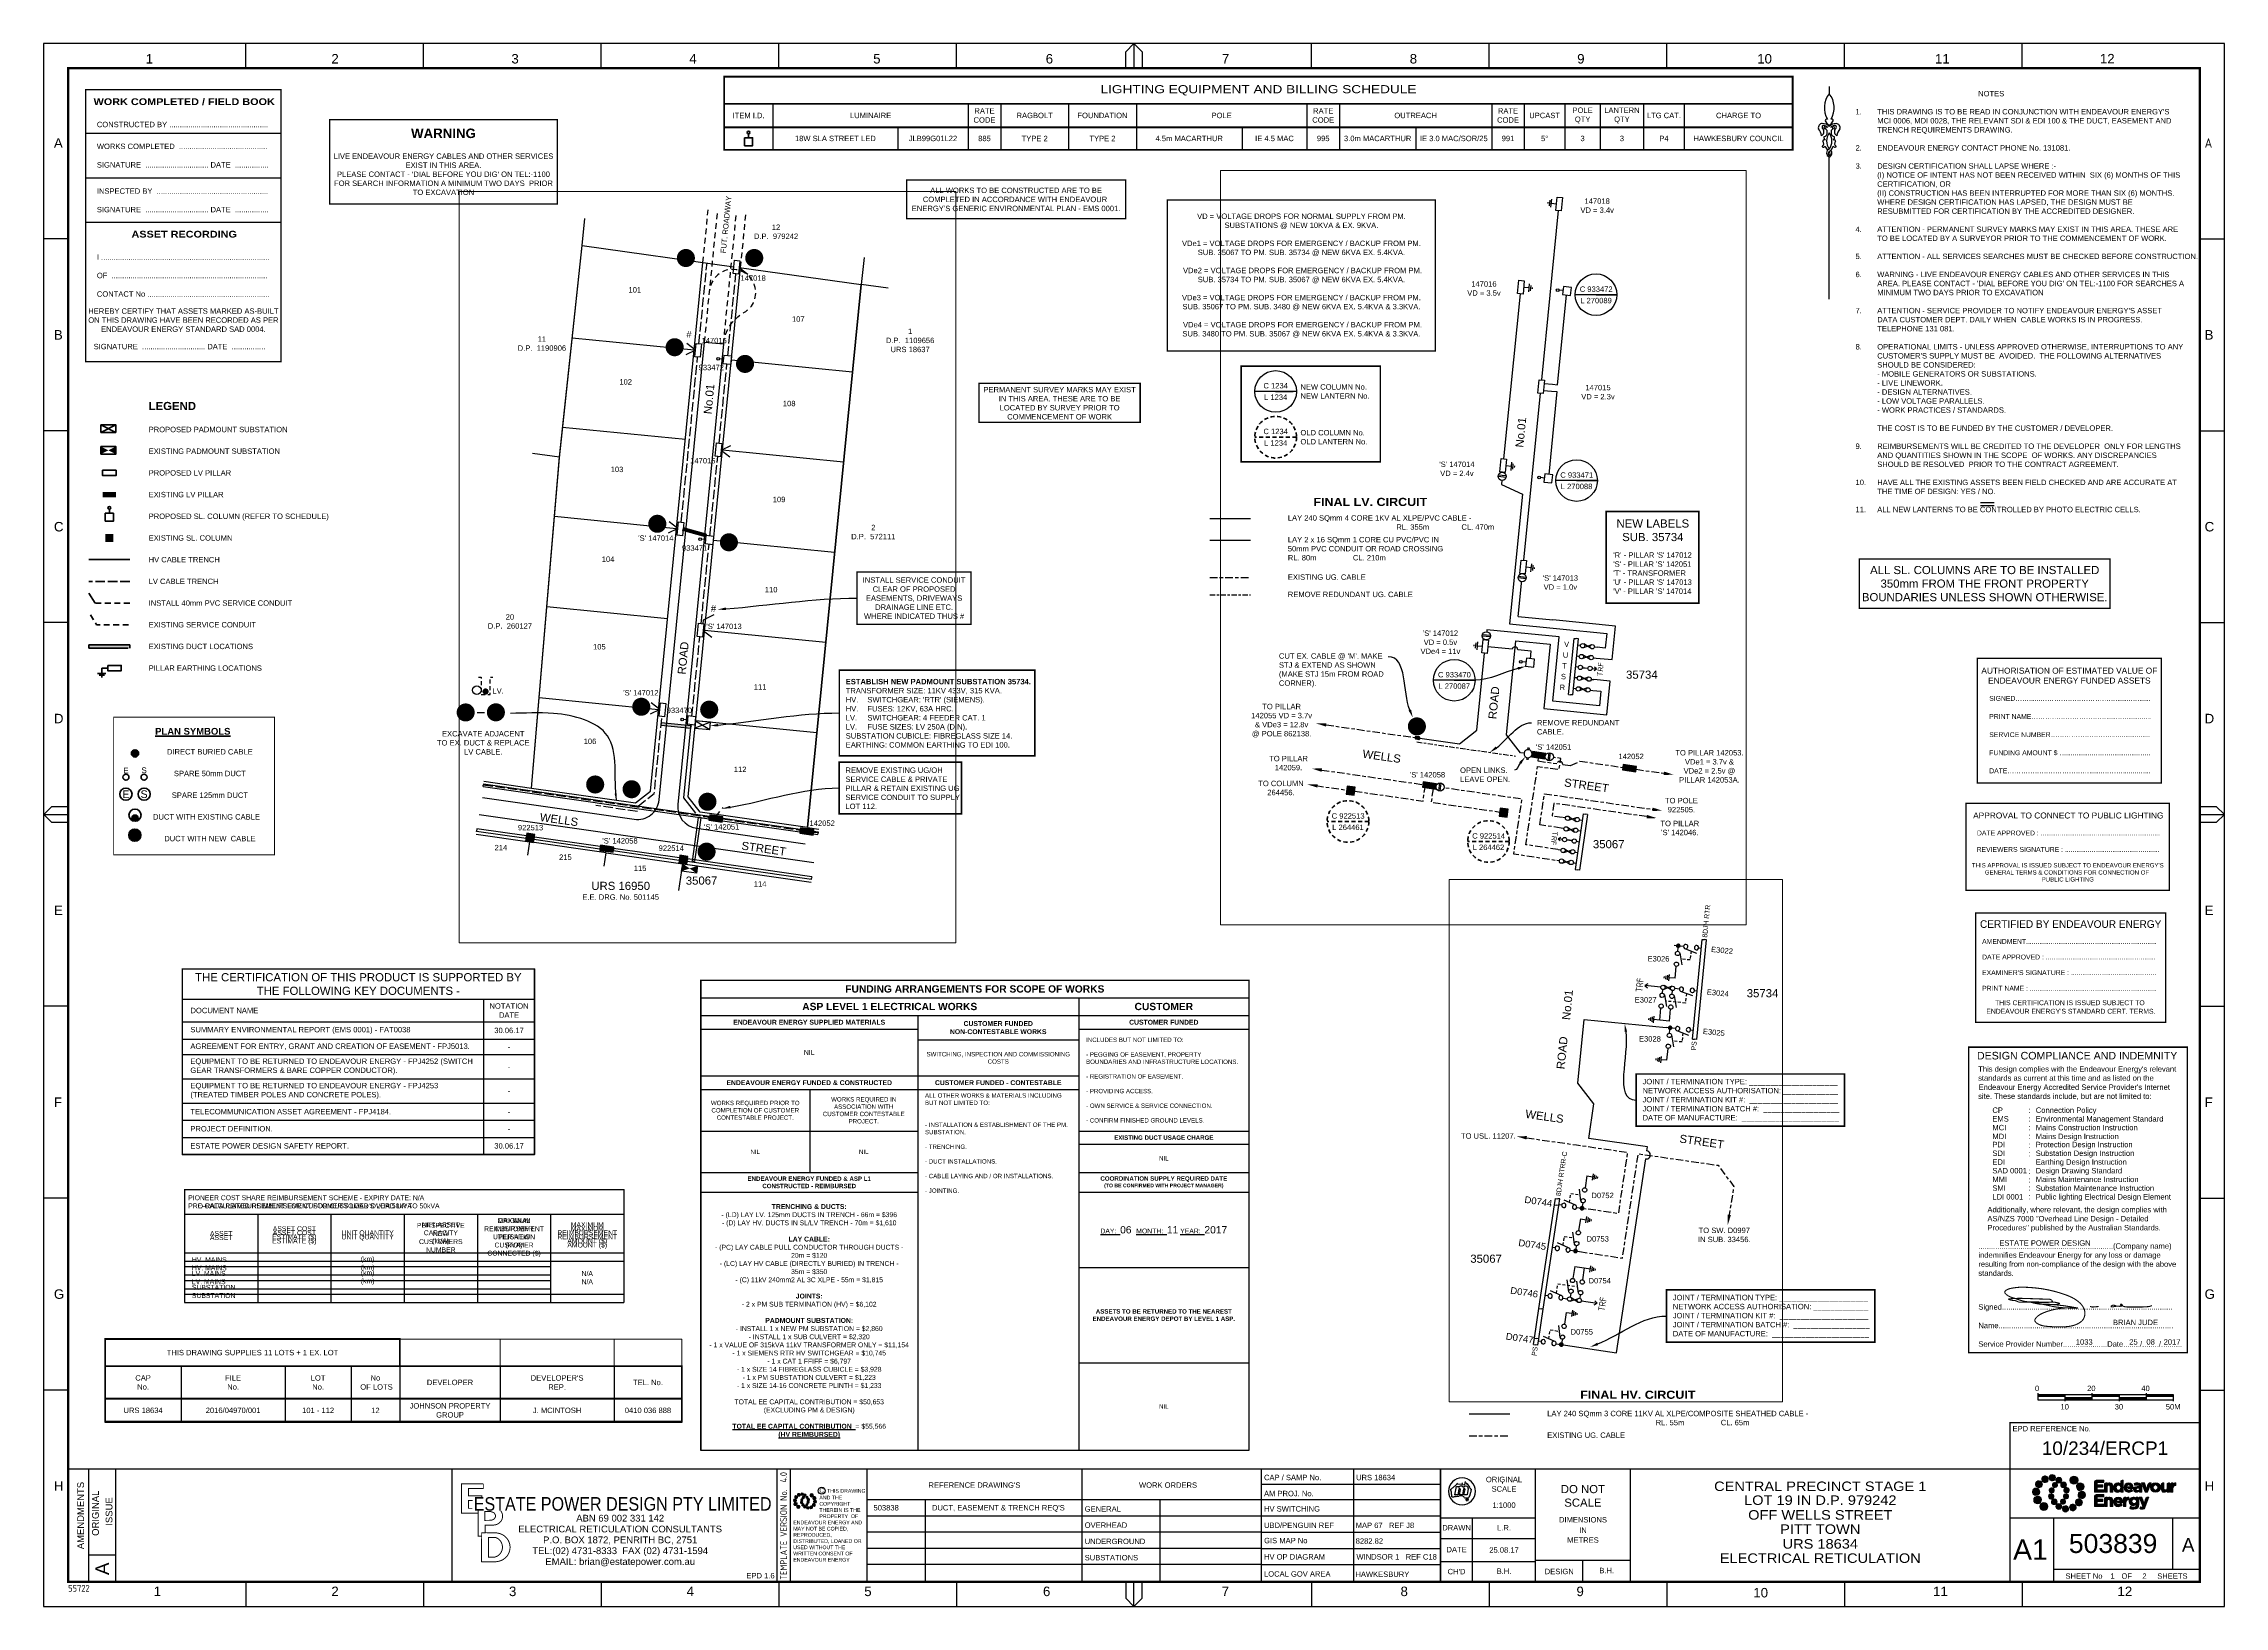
# Paper-space layout 'Retic' of a CAD drawing. Header units: metres. Extents: x -30 to 775, y -5 to 571.
# The model-space entities are those that its viewports show. They can reach past a viewport. Long polylines and large blocks are cut down to what shows.
import ezdxf
from ezdxf import colors
from ezdxf.entities.mleader import LeaderData, LeaderLine
from ezdxf.enums import TextEntityAlignment as Align
from ezdxf.math import Vec2, Vec3

# ---------------------------------------------------------------- set-up
doc = ezdxf.new("R2010")
doc.units = ezdxf.units.M
doc.header["$LTSCALE"] = 0.7
for name, pattern in [('A', [0]), ('Cable Exist OH', [1, 1, 0]), ('Cable Exist UG', [8.2, 4, -1.2, 1.8, -1.2]), ('CENTERX2', [101.6, 63.5, -12.7, 12.7, -12.7]), ('Dash', [5, 3, -2]), ('IE Trench LV', [6.5, 5, -1.5])]:
    doc.linetypes.add(name, pattern=pattern)
doc.layers.get('0').update_dxf_attribs({"color": 6})
for name, color, linetype in [('_User Miscellaneous1', 3, 'Continuous'), ('_User Miscellaneous11', 7, 'Continuous'), ('_User Miscellaneous3', 11, 'Continuous'), ('_User Miscellaneous4', 7, 'Continuous'), ('_User Miscellaneous6', 7, 'Continuous'), ('_User Miscellaneous7', 150, 'Continuous'), ('_User Miscellaneous8', 7, 'Continuous'), ('_User_HV_Exist', 7, 'Continuous'), ('_User_LV_Exist', 7, 'Continuous'), ('Cadastre Developer_SP_EXT', 4, 'Continuous'), ('Cadastre Developer_SP_NEW', 4, 'Continuous'), ('Cadastre Land Parcels_SP_EXT', 4, 'Continuous'), ('Cadastre Roads_SP_EXT', 4, 'Continuous'), ('Cadastre Roads_SP_NEW', 8, 'Continuous'), ('Duct_SP_NEW', 2, 'Continuous'), ('Equip_HV_EXT', 1, 'Continuous'), ('Equip_HV_NEW', 2, 'Continuous'), ('Equip_LV_EXT', 5, 'Continuous'), ('Equip_LV_MOD', 5, 'Continuous'), ('Equip_LV_NEW', 5, 'Continuous'), ('Equip_SP_LV_NEW', 2, 'Continuous'), ('Equip_SP_SL_EXT', 70, 'Continuous'), ('Equip_SP_SL_NEW', 70, 'Continuous'), ('Mains_HV_NEW_U72', 2, 'Continuous'), ('Mains_LV_NEW_R6', 2, 'Continuous'), ('Mains_LV_NEW_T84', 2, 'Continuous'), ('Notes', 7, 'Continuous'), ('Services_SP_NEW_UG', 2, 'Continuous'), ('Sub_LV_EXT', 5, 'Continuous'), ('Sub_SP_EXT', 7, 'Continuous'), ('Sub_SP_NEW', 2, 'Continuous'), ('SupportsUG_SP_EXT', 7, 'Continuous'), ('SupportsUG_SP_LV_EXT', 7, 'Continuous'), ('SupportsUG_SP_LV_NEW', 2, 'Continuous'), ('SupportsUG_SP_LV_SL_EXT', 7, 'Continuous'), ('SupportsUG_SP_LV_SL_NEW', 2, 'Continuous'), ('Trench_SP_NEW', 2, 'Continuous'), ('UG_Details_SP_MISC', 7, 'Continuous')]:
    doc.layers.add(name, color=color, linetype=linetype)
doc.layers.add('_User Miscellaneous5', color=7, linetype='Continuous', lineweight=35)
doc.layers.add('_User Notes', color=7, linetype='Continuous', plot=False)
doc.layers.add('Viewports', color=8, linetype='Continuous', plot=False)
doc.layers.get('SupportsUG_SP_EXT').off()
doc.styles.add('ARIAL', font='arial.ttf', dxfattribs={"height": 2})
doc.styles.add('ARIAL 2.5', font='arial.ttf', dxfattribs={"height": 2.5})
doc.styles.add('ARIAL 3.0', font='arial.ttf', dxfattribs={"height": 3})
doc.styles.add('COLUMN_LABEL', font='arial.ttf')
doc.styles.add('Dot', font='dotfont.shx', dxfattribs={"height": 2})
doc.styles.add('iecARIAL', font='arial.ttf', dxfattribs={"height": 2})
doc.styles.add('iecISOCP', font='isocp.shx')
doc.styles.add('IESYMBOL1', font='isocp.shx')
doc.styles.add('POLE_LABEL', font='arial.ttf')
doc.styles.add('SL_LABEL', font='arial.ttf')
doc.styles.get("Standard").update_dxf_attribs({"font": 'arial.ttf'})
doc.styles.add('style1', font='iso3098b.shx')
doc.styles.add('STYLE2', font='')
doc.styles.add('SWG_LABEL', font='arial.ttf')
doc.styles.add('SWITCH_LABEL', font='arial.ttf', dxfattribs={"height": 2.5})
doc.styles.get('STYLE2').set_extended_font_data('Arial Black')
doc.linetypes.add('Cable New UG', pattern='A,8,-1,["x",style1,S=3.5,R=0,X=0.35,Y=-1],-3.5', length=12.5)
doc.linetypes.add('Cable Z', pattern='A,8,-1,["Z",Standard,S=2.5,R=0,X=0.35,Y=-1.25],-3.5', length=12.5)
doc.linetypes.add('IE Trench HV', pattern='A,8,-2,["/",style1,S=2.5,R=0,X=0.1,Y=-1],-4.5', length=14.5)
doc.dimstyles.new('DIM 1000', dxfattribs={"dimtxt": 2.5, "dimasz": 2.5, "dimexe": 1, "dimexo": 1, "dimgap": 1, "dimtad": 1, "dimdec": 0, "dimzin": 0, "dimdsep": 46, "dimtxsty": 'ARIAL 2.5', "dimcen": 1, "dimclrd": 3, "dimclre": 3, "dimclrt": 7, "dimadec": 0, "dimazin": 0, "dimtfac": 1, "dimtdec": 0, "dimtix": 1, "dimtmove": 0, "dimatfit": 3, "dimfxl": 1, "dimtolj": 1, "dimtzin": 0, "dimarcsym": 0})

# ---------------------------------------------------------------- blocks, each defined once
blk = doc.blocks.new('EE_LOGO_SMALL')
at = {"layer": 'Notes'}
h = blk.add_hatch(color=256, dxfattribs=at)
edge = h.paths.add_edge_path()
edge.add_spline(control_points=[(-8.4, 2), (-9.2, 2), (-9.8, 1.4), (-9.8, 0.7), (-9.9, -0.1), (-9.3, -0.7), (-8.6, -0.8), (-7.8, -0.8), (-7.2, -0.2), (-7.1, 0.5), (-7.1, 1.3), (-7.7, 1.9), (-8.4, 2)], knot_values=[0, 0, 0, 0, 1, 1, 1, 2, 2, 2, 3, 3, 3, 4, 4, 4, 4], degree=3, periodic=0)
h = blk.add_hatch(color=256, dxfattribs=at)
edge = h.paths.add_edge_path()
edge.add_spline(control_points=[(-6.8, 4.5), (-7.4, 4.8), (-8.2, 4.6), (-8.6, 4), (-8.9, 3.4), (-8.7, 2.6), (-8.1, 2.2), (-7.5, 1.9), (-6.7, 2.1), (-6.3, 2.7), (-6, 3.3), (-6.2, 4.1), (-6.8, 4.5)], knot_values=[0, 0, 0, 0, 1, 1, 1, 2, 2, 2, 3, 3, 3, 4, 4, 4, 4], degree=3, periodic=0)
h = blk.add_hatch(color=256, dxfattribs=at)
edge = h.paths.add_edge_path()
edge.add_spline(control_points=[(-4.2, 5.9), (-4.6, 6.5), (-5.3, 6.6), (-5.9, 6.3), (-6.4, 5.9), (-6.6, 5.1), (-6.2, 4.6), (-5.9, 4), (-5.1, 3.8), (-4.6, 4.2), (-4, 4.6), (-3.8, 5.3), (-4.2, 5.9)], knot_values=[0, 0, 0, 0, 1, 1, 1, 2, 2, 2, 3, 3, 3, 4, 4, 4, 4], degree=3, periodic=0)
h = blk.add_hatch(color=256, dxfattribs=at)
edge = h.paths.add_edge_path()
edge.add_spline(control_points=[(-1.3, 5.9), (-1.4, 6.5), (-2, 7), (-2.6, 6.9), (-3.3, 6.9), (-3.7, 6.3), (-3.7, 5.6), (-3.6, 5), (-3, 4.5), (-2.4, 4.6), (-1.7, 4.7), (-1.3, 5.2), (-1.3, 5.9)], knot_values=[0, 0, 0, 0, 1, 1, 1, 2, 2, 2, 3, 3, 3, 4, 4, 4, 4], degree=3, periodic=0)
h = blk.add_hatch(color=256, dxfattribs=at)
edge = h.paths.add_edge_path()
edge.add_spline(control_points=[(-2.5, 2.1), (-3, 2.2), (-3.5, 1.9), (-3.6, 1.3), (-3.7, 0.8), (-3.4, 0.3), (-2.9, 0.2), (-2.4, 0.1), (-1.9, 0.4), (-1.8, 0.9), (-1.7, 1.5), (-2, 2), (-2.5, 2.1)], knot_values=[0, 0, 0, 0, 1, 1, 1, 2, 2, 2, 3, 3, 3, 4, 4, 4, 4], degree=3, periodic=0)
h = blk.add_hatch(color=256, dxfattribs=at)
edge = h.paths.add_edge_path()
edge.add_spline(control_points=[(1, 4.9), (1, 4.3), (0.5, 3.8), (-0.1, 3.8), (-0.7, 3.8), (-1.2, 4.3), (-1.2, 4.9), (-1.2, 5.5), (-0.7, 6), (-0.1, 6), (0.5, 6), (1, 5.5), (1, 4.9)], knot_values=[0, 0, 0, 0, 1, 1, 1, 2, 2, 2, 3, 3, 3, 4, 4, 4, 4], degree=3, periodic=0)
edge = h.paths.add_edge_path()
edge.add_spline(control_points=[(-1.4, 4), (-1.9, 4.1), (-2.4, 3.8), (-2.5, 3.3), (-2.6, 2.7), (-2.3, 2.2), (-1.8, 2.1), (-1.3, 2), (-0.7, 2.3), (-0.6, 2.9), (-0.5, 3.4), (-0.9, 3.9), (-1.4, 4)], knot_values=[0, 0, 0, 0, 1, 1, 1, 2, 2, 2, 3, 3, 3, 4, 4, 4, 4], degree=3, periodic=0)
h = blk.add_hatch(color=256, dxfattribs=at)
edge = h.paths.add_edge_path()
edge.add_spline(control_points=[(2.3, 2.4), (2.8, 2.8), (2.8, 3.4), (2.4, 3.9), (2, 4.3), (1.4, 4.3), (0.9, 3.9), (0.5, 3.6), (0.5, 2.9), (0.9, 2.5), (1.2, 2), (1.9, 2), (2.3, 2.4)], knot_values=[0, 0, 0, 0, 1, 1, 1, 2, 2, 2, 3, 3, 3, 4, 4, 4, 4], degree=3, periodic=0)
edge = h.paths.add_edge_path()
edge.add_spline(control_points=[(1, 4.9), (1, 4.3), (0.5, 3.8), (-0.1, 3.8), (-0.7, 3.8), (-1.2, 4.3), (-1.2, 4.9), (-1.2, 5.5), (-0.7, 6), (-0.1, 6), (0.5, 6), (1, 5.5), (1, 4.9)], knot_values=[0, 0, 0, 0, 1, 1, 1, 2, 2, 2, 3, 3, 3, 4, 4, 4, 4], degree=3, periodic=0)
h = blk.add_hatch(color=256, dxfattribs=at)
edge = h.paths.add_edge_path()
edge.add_spline(control_points=[(1, 4.9), (1, 4.3), (0.5, 3.8), (-0.1, 3.8), (-0.7, 3.8), (-1.2, 4.3), (-1.2, 4.9), (-1.2, 5.5), (-0.7, 6), (-0.1, 6), (0.5, 6), (1, 5.5), (1, 4.9)], knot_values=[0, 0, 0, 0, 1, 1, 1, 2, 2, 2, 3, 3, 3, 4, 4, 4, 4], degree=3, periodic=0)
edge = h.paths.add_edge_path(flags=16)
edge.add_spline(control_points=[(1, 4.9), (1, 4.3), (0.5, 3.8), (-0.1, 3.8), (-0.7, 3.8), (-1.2, 4.3), (-1.2, 4.9), (-1.2, 5.5), (-0.7, 6), (-0.1, 6), (0.5, 6), (1, 5.5), (1, 4.9)], knot_values=[0, 0, 0, 0, 1, 1, 1, 2, 2, 2, 3, 3, 3, 4, 4, 4, 4], degree=3, periodic=0)
h = blk.add_hatch(color=256, dxfattribs=at)
edge = h.paths.add_edge_path()
edge.add_spline(control_points=[(3, 0.2), (3.5, 0.3), (3.8, 0.9), (3.7, 1.4), (3.6, 1.9), (3, 2.3), (2.5, 2.1), (1.9, 2), (1.6, 1.4), (1.8, 0.9), (1.9, 0.4), (2.5, 0.1), (3, 0.2)], knot_values=[0, 0, 0, 0, 1, 1, 1, 2, 2, 2, 3, 3, 3, 4, 4, 4, 4], degree=3, periodic=0)
h = blk.add_hatch(color=256, dxfattribs=at)
edge = h.paths.add_edge_path()
edge.add_spline(control_points=[(7, 4.9), (7, 4), (6.3, 3.4), (5.5, 3.4), (4.6, 3.4), (4, 4), (4, 4.9), (4, 5.7), (4.6, 6.4), (5.5, 6.4), (6.3, 6.4), (7, 5.7), (7, 4.9)], knot_values=[0, 0, 0, 0, 1, 1, 1, 2, 2, 2, 3, 3, 3, 4, 4, 4, 4], degree=3, periodic=0)
h = blk.add_hatch(color=256, dxfattribs=at)
edge = h.paths.add_edge_path()
edge.add_spline(control_points=[(8.4, 1.1), (9.1, 1.5), (9.4, 2.3), (9.1, 3), (8.8, 3.7), (7.9, 4.1), (7.2, 3.8), (6.5, 3.4), (6.2, 2.6), (6.5, 1.9), (6.8, 1.2), (7.7, 0.8), (8.4, 1.1)], knot_values=[0, 0, 0, 0, 1, 1, 1, 2, 2, 2, 3, 3, 3, 4, 4, 4, 4], degree=3, periodic=0)
h = blk.add_hatch(color=256, dxfattribs=at)
edge = h.paths.add_edge_path()
edge.add_spline(control_points=[(8.3, -1.9), (9, -1.9), (9.7, -1.4), (9.7, -0.6), (9.7, 0.1), (9.2, 0.8), (8.4, 0.8), (7.7, 0.8), (7, 0.3), (7, -0.5), (6.9, -1.2), (7.5, -1.9), (8.3, -1.9)], knot_values=[0, 0, 0, 0, 1, 1, 1, 2, 2, 2, 3, 3, 3, 4, 4, 4, 4], degree=3, periodic=0)
h = blk.add_hatch(color=256, dxfattribs=at)
edge = h.paths.add_edge_path()
edge.add_spline(control_points=[(-8.5, -1.1), (-9.2, -1.4), (-9.6, -2.3), (-9.3, -3), (-8.9, -3.7), (-8.1, -4), (-7.4, -3.7), (-6.7, -3.4), (-6.3, -2.5), (-6.6, -1.8), (-7, -1.1), (-7.8, -0.8), (-8.5, -1.1)], knot_values=[0, 0, 0, 0, 1, 1, 1, 2, 2, 2, 3, 3, 3, 4, 4, 4, 4], degree=3, periodic=0)
h = blk.add_hatch(color=256, dxfattribs=at)
edge = h.paths.add_edge_path()
edge.add_spline(control_points=[(-7.1, -4.8), (-7.1, -4), (-6.5, -3.3), (-5.6, -3.3), (-4.8, -3.3), (-4.1, -4), (-4.1, -4.8), (-4.1, -5.7), (-4.8, -6.3), (-5.6, -6.3), (-6.5, -6.3), (-7.1, -5.7), (-7.1, -4.8)], knot_values=[0, 0, 0, 0, 1, 1, 1, 2, 2, 2, 3, 3, 3, 4, 4, 4, 4], degree=3, periodic=0)
h = blk.add_hatch(color=256, dxfattribs=at)
edge = h.paths.add_edge_path()
edge.add_spline(control_points=[(-3.1, -0.2), (-3.7, -0.3), (-4, -0.8), (-3.8, -1.4), (-3.7, -1.9), (-3.2, -2.2), (-2.6, -2.1), (-2.1, -1.9), (-1.8, -1.4), (-1.9, -0.9), (-2.1, -0.3), (-2.6, 0), (-3.1, -0.2)], knot_values=[0, 0, 0, 0, 1, 1, 1, 2, 2, 2, 3, 3, 3, 4, 4, 4, 4], degree=3, periodic=0)
h = blk.add_hatch(color=256, dxfattribs=at)
edge = h.paths.add_edge_path()
edge.add_spline(control_points=[(-2.5, -2.3), (-2.9, -2.7), (-3, -3.4), (-2.6, -3.8), (-2.2, -4.2), (-1.5, -4.3), (-1.1, -3.9), (-0.7, -3.5), (-0.6, -2.8), (-1, -2.4), (-1.4, -2), (-2, -1.9), (-2.5, -2.3)], knot_values=[0, 0, 0, 0, 1, 1, 1, 2, 2, 2, 3, 3, 3, 4, 4, 4, 4], degree=3, periodic=0)
h = blk.add_hatch(color=256, dxfattribs=at)
edge = h.paths.add_edge_path()
edge.add_spline(control_points=[(-1.2, -4.8), (-1.2, -4.2), (-0.7, -3.7), (-0.1, -3.7), (0.5, -3.7), (1, -4.2), (1, -4.8), (1, -5.4), (0.5, -5.9), (-0.1, -5.9), (-0.7, -5.9), (-1.2, -5.4), (-1.2, -4.8)], knot_values=[0, 0, 0, 0, 1, 1, 1, 2, 2, 2, 3, 3, 3, 4, 4, 4, 4], degree=3, periodic=0)
h = blk.add_hatch(color=256, dxfattribs=at)
edge = h.paths.add_edge_path()
edge.add_spline(control_points=[(1.2, -3.9), (1.7, -4.1), (2.2, -3.7), (2.3, -3.2), (2.5, -2.7), (2.1, -2.2), (1.6, -2.1), (1.1, -2), (0.6, -2.3), (0.5, -2.8), (0.4, -3.3), (0.7, -3.8), (1.2, -3.9)], knot_values=[0, 0, 0, 0, 1, 1, 1, 2, 2, 2, 3, 3, 3, 4, 4, 4, 4], degree=3, periodic=0)
h = blk.add_hatch(color=256, dxfattribs=at)
edge = h.paths.add_edge_path()
edge.add_spline(control_points=[(1.2, -5.8), (1.3, -6.5), (1.8, -6.9), (2.5, -6.9), (3.1, -6.8), (3.6, -6.2), (3.5, -5.6), (3.4, -5), (2.9, -4.5), (2.2, -4.6), (1.6, -4.6), (1.1, -5.2), (1.2, -5.8)], knot_values=[0, 0, 0, 0, 1, 1, 1, 2, 2, 2, 3, 3, 3, 4, 4, 4, 4], degree=3, periodic=0)
h = blk.add_hatch(color=256, dxfattribs=at)
edge = h.paths.add_edge_path()
edge.add_spline(control_points=[(2.4, -2), (2.9, -2.1), (3.4, -1.8), (3.5, -1.3), (3.6, -0.8), (3.3, -0.3), (2.8, -0.2), (2.2, -0.1), (1.7, -0.4), (1.6, -0.9), (1.5, -1.4), (1.8, -1.9), (2.4, -2)], knot_values=[0, 0, 0, 0, 1, 1, 1, 2, 2, 2, 3, 3, 3, 4, 4, 4, 4], degree=3, periodic=0)
h = blk.add_hatch(color=256, dxfattribs=at)
edge = h.paths.add_edge_path()
edge.add_spline(control_points=[(4, -5.8), (4.4, -6.4), (5.2, -6.6), (5.7, -6.2), (6.3, -5.8), (6.5, -5.1), (6.1, -4.5), (5.7, -4), (5, -3.8), (4.4, -4.2), (3.8, -4.5), (3.7, -5.3), (4, -5.8)], knot_values=[0, 0, 0, 0, 1, 1, 1, 2, 2, 2, 3, 3, 3, 4, 4, 4, 4], degree=3, periodic=0)
h = blk.add_hatch(color=256, dxfattribs=at)
edge = h.paths.add_edge_path()
edge.add_spline(control_points=[(6.7, -4.4), (7.3, -4.8), (8.1, -4.6), (8.4, -4), (8.8, -3.3), (8.6, -2.6), (8, -2.2), (7.3, -1.8), (6.6, -2.1), (6.2, -2.7), (5.8, -3.3), (6, -4.1), (6.7, -4.4)], knot_values=[0, 0, 0, 0, 1, 1, 1, 2, 2, 2, 3, 3, 3, 4, 4, 4, 4], degree=3, periodic=0)
at = {"layer": 'Notes', "lineweight": 0}
for points in [[(1.8, 2.1), (1.8, 2.1)], [(-2, -2.1), (-2, -2.1)]]:
    blk.add_lwpolyline(points, dxfattribs=at)
for points in [[(-8.4, 2), (-9.2, 2), (-9.8, 1.4), (-9.8, 0.7), (-9.9, -0.1), (-9.3, -0.7), (-8.6, -0.8), (-7.8, -0.8), (-7.2, -0.2), (-7.1, 0.5), (-7.1, 1.3), (-7.7, 1.9), (-8.4, 2)], [(-6.8, 4.5), (-7.4, 4.8), (-8.2, 4.6), (-8.6, 4), (-8.9, 3.4), (-8.7, 2.6), (-8.1, 2.2), (-7.5, 1.9), (-6.7, 2.1), (-6.3, 2.7), (-6, 3.3), (-6.2, 4.1), (-6.8, 4.5)], [(-4.2, 5.9), (-4.6, 6.5), (-5.3, 6.6), (-5.9, 6.3), (-6.4, 5.9), (-6.6, 5.1), (-6.2, 4.6), (-5.9, 4), (-5.1, 3.8), (-4.6, 4.2), (-4, 4.6), (-3.8, 5.3), (-4.2, 5.9)], [(-1.3, 5.9), (-1.4, 6.5), (-2, 7), (-2.6, 6.9), (-3.3, 6.9), (-3.7, 6.3), (-3.7, 5.6), (-3.6, 5), (-3, 4.5), (-2.4, 4.6), (-1.7, 4.7), (-1.3, 5.2), (-1.3, 5.9)], [(-2.5, 2.1), (-3, 2.2), (-3.5, 1.9), (-3.6, 1.3), (-3.7, 0.8), (-3.4, 0.3), (-2.9, 0.2), (-2.4, 0.1), (-1.9, 0.4), (-1.8, 0.9), (-1.7, 1.5), (-2, 2), (-2.5, 2.1)], [(-1.4, 4), (-1.9, 4.1), (-2.4, 3.8), (-2.5, 3.3), (-2.6, 2.7), (-2.3, 2.2), (-1.8, 2.1), (-1.3, 2), (-0.7, 2.3), (-0.6, 2.9), (-0.5, 3.4), (-0.9, 3.9), (-1.4, 4)], [(1, 4.9), (1, 4.3), (0.5, 3.8), (-0.1, 3.8), (-0.7, 3.8), (-1.2, 4.3), (-1.2, 4.9), (-1.2, 5.5), (-0.7, 6), (-0.1, 6), (0.5, 6), (1, 5.5), (1, 4.9)], [(1, 4.9), (1, 4.3), (0.5, 3.8), (-0.1, 3.8), (-0.7, 3.8), (-1.2, 4.3), (-1.2, 4.9), (-1.2, 5.5), (-0.7, 6), (-0.1, 6), (0.5, 6), (1, 5.5), (1, 4.9)], [(2.3, 2.4), (2.8, 2.8), (2.8, 3.4), (2.4, 3.9), (2, 4.3), (1.4, 4.3), (0.9, 3.9), (0.5, 3.6), (0.5, 2.9), (0.9, 2.5), (1.2, 2), (1.9, 2), (2.3, 2.4)], [(3, 0.2), (3.5, 0.3), (3.8, 0.9), (3.7, 1.4), (3.6, 1.9), (3, 2.3), (2.5, 2.1), (1.9, 2), (1.6, 1.4), (1.8, 0.9), (1.9, 0.4), (2.5, 0.1), (3, 0.2)], [(7, 4.9), (7, 4), (6.3, 3.4), (5.5, 3.4), (4.6, 3.4), (4, 4), (4, 4.9), (4, 5.7), (4.6, 6.4), (5.5, 6.4), (6.3, 6.4), (7, 5.7), (7, 4.9)], [(8.4, 1.1), (9.1, 1.5), (9.4, 2.3), (9.1, 3), (8.8, 3.7), (7.9, 4.1), (7.2, 3.8), (6.5, 3.4), (6.2, 2.6), (6.5, 1.9), (6.8, 1.2), (7.7, 0.8), (8.4, 1.1)], [(8.3, -1.9), (9, -1.9), (9.7, -1.4), (9.7, -0.6), (9.7, 0.1), (9.2, 0.8), (8.4, 0.8), (7.7, 0.8), (7, 0.3), (7, -0.5), (6.9, -1.2), (7.5, -1.9), (8.3, -1.9)], [(-8.5, -1.1), (-9.2, -1.4), (-9.6, -2.3), (-9.3, -3), (-8.9, -3.7), (-8.1, -4), (-7.4, -3.7), (-6.7, -3.4), (-6.3, -2.5), (-6.6, -1.8), (-7, -1.1), (-7.8, -0.8), (-8.5, -1.1)], [(-7.1, -4.8), (-7.1, -4), (-6.5, -3.3), (-5.6, -3.3), (-4.8, -3.3), (-4.1, -4), (-4.1, -4.8), (-4.1, -5.7), (-4.8, -6.3), (-5.6, -6.3), (-6.5, -6.3), (-7.1, -5.7), (-7.1, -4.8)], [(-3.1, -0.2), (-3.7, -0.3), (-4, -0.8), (-3.8, -1.4), (-3.7, -1.9), (-3.2, -2.2), (-2.6, -2.1), (-2.1, -1.9), (-1.8, -1.4), (-1.9, -0.9), (-2.1, -0.3), (-2.6, 0), (-3.1, -0.2)], [(-2.5, -2.3), (-2.9, -2.7), (-3, -3.4), (-2.6, -3.8), (-2.2, -4.2), (-1.5, -4.3), (-1.1, -3.9), (-0.7, -3.5), (-0.6, -2.8), (-1, -2.4), (-1.4, -2), (-2, -1.9), (-2.5, -2.3)], [(-1.2, -4.8), (-1.2, -4.2), (-0.7, -3.7), (-0.1, -3.7), (0.5, -3.7), (1, -4.2), (1, -4.8), (1, -5.4), (0.5, -5.9), (-0.1, -5.9), (-0.7, -5.9), (-1.2, -5.4), (-1.2, -4.8)], [(1.2, -3.9), (1.7, -4.1), (2.2, -3.7), (2.3, -3.2), (2.5, -2.7), (2.1, -2.2), (1.6, -2.1), (1.1, -2), (0.6, -2.3), (0.5, -2.8), (0.4, -3.3), (0.7, -3.8), (1.2, -3.9)], [(1.2, -5.8), (1.3, -6.5), (1.8, -6.9), (2.5, -6.9), (3.1, -6.8), (3.6, -6.2), (3.5, -5.6), (3.4, -5), (2.9, -4.5), (2.2, -4.6), (1.6, -4.6), (1.1, -5.2), (1.2, -5.8)], [(2.4, -2), (2.9, -2.1), (3.4, -1.8), (3.5, -1.3), (3.6, -0.8), (3.3, -0.3), (2.8, -0.2), (2.2, -0.1), (1.7, -0.4), (1.6, -0.9), (1.5, -1.4), (1.8, -1.9), (2.4, -2)], [(4, -5.8), (4.4, -6.4), (5.2, -6.6), (5.7, -6.2), (6.3, -5.8), (6.5, -5.1), (6.1, -4.5), (5.7, -4), (5, -3.8), (4.4, -4.2), (3.8, -4.5), (3.7, -5.3), (4, -5.8)], [(6.7, -4.4), (7.3, -4.8), (8.1, -4.6), (8.4, -4), (8.8, -3.3), (8.6, -2.6), (8, -2.2), (7.3, -1.8), (6.6, -2.1), (6.2, -2.7), (5.8, -3.3), (6, -4.1), (6.7, -4.4)]]:
    blk.add_open_spline(points, degree=3, knots=[0, 0, 0, 0, 1, 1, 1, 2, 2, 2, 3, 3, 3, 4, 4, 4, 4], dxfattribs=at)
blk = doc.blocks.new('EE_COPYRIGHT_A1')
at = {"layer": 'Notes'}
blk.add_circle((9.53, -0.82), 1.15, dxfattribs=at)
at = {"xscale": 0.4, "yscale": 0.4, "zscale": 0.4}
blk.add_blockref('EE_LOGO_SMALL', (3.96, -4.29), dxfattribs=at)
at = {"layer": 'Notes', "insert": (0, 0), "char_height": 1.25, "width": 24.1208, "attachment_point": 1, "style": 'ARIAL'}
blk.add_mtext('\\pt8.75;               ^I{\\H1.2x;C } THIS DRAWING\\P\\pi-8.75,l8.75,t8.75,20;       ^IAND THE ^I\\P\\pi0,t8.75;COPYRIGHT\\P\\pi-8.75,t1.25,8.75;^I^ITHEREIN IS THE PROPERTY  OF \\P\\pi0,l0,t1.25;ENDEAVOUR ENERGY AND MAY NOT BE COPIED, REPRODUCED, DISTRIBUTED, LOANED OR USED WITHOUT THE WRITTEN CONSENT OF ENDEAVOUR ENERGY', dxfattribs=at)
blk = doc.blocks.new('A1_FRAME_TITLE')
at = {"layer": '_User Miscellaneous1'}
h = blk.add_hatch(color=256, dxfattribs=at)
edge = h.paths.add_edge_path()
edge.add_spline(control_points=[(714.24, 40.56), (713.49, 40.6), (712.85, 40.03), (712.81, 39.28), (712.76, 38.53), (713.33, 37.89), (714.08, 37.85), (714.83, 37.81), (715.47, 38.38), (715.51, 39.13), (715.55, 39.87), (714.98, 40.51), (714.24, 40.56)], knot_values=[0, 0, 0, 0, 1, 1, 1, 2, 2, 2, 3, 3, 3, 4, 4, 4, 4], degree=3, periodic=0)
h = blk.add_hatch(color=256, dxfattribs=at)
edge = h.paths.add_edge_path()
edge.add_spline(control_points=[(715.84, 43.07), (715.23, 43.43), (714.44, 43.22), (714.08, 42.61), (713.72, 41.99), (713.93, 41.21), (714.54, 40.85), (715.16, 40.49), (715.95, 40.7), (716.3, 41.31), (716.66, 41.93), (716.46, 42.72), (715.84, 43.07)], knot_values=[0, 0, 0, 0, 1, 1, 1, 2, 2, 2, 3, 3, 3, 4, 4, 4, 4], degree=3, periodic=0)
h = blk.add_hatch(color=256, dxfattribs=at)
edge = h.paths.add_edge_path()
edge.add_spline(control_points=[(718.45, 44.49), (718.09, 45.06), (717.33, 45.23), (716.77, 44.86), (716.2, 44.49), (716.04, 43.74), (716.4, 43.17), (716.77, 42.6), (717.52, 42.44), (718.09, 42.8), (718.66, 43.17), (718.82, 43.93), (718.45, 44.49)], knot_values=[0, 0, 0, 0, 1, 1, 1, 2, 2, 2, 3, 3, 3, 4, 4, 4, 4], degree=3, periodic=0)
h = blk.add_hatch(color=256, dxfattribs=at)
edge = h.paths.add_edge_path()
edge.add_spline(control_points=[(720.14, 40.68), (719.63, 40.79), (719.13, 40.46), (719.02, 39.95), (718.91, 39.44), (719.23, 38.94), (719.74, 38.83), (720.25, 38.71), (720.76, 39.04), (720.87, 39.55), (720.98, 40.06), (720.65, 40.57), (720.14, 40.68)], knot_values=[0, 0, 0, 0, 1, 1, 1, 2, 2, 2, 3, 3, 3, 4, 4, 4, 4], degree=3, periodic=0)
h = blk.add_hatch(color=256, dxfattribs=at)
edge = h.paths.add_edge_path()
edge.add_spline(control_points=[(721.3, 44.48), (721.23, 45.12), (720.66, 45.59), (720.03, 45.52), (719.39, 45.46), (718.92, 44.89), (718.99, 44.25), (719.05, 43.61), (719.62, 43.15), (720.26, 43.21), (720.9, 43.28), (721.37, 43.84), (721.3, 44.48)], knot_values=[0, 0, 0, 0, 1, 1, 1, 2, 2, 2, 3, 3, 3, 4, 4, 4, 4], degree=3, periodic=0)
h = blk.add_hatch(color=256, dxfattribs=at)
edge = h.paths.add_edge_path()
edge.add_spline(control_points=[(723.66, 43.48), (723.66, 42.88), (723.17, 42.39), (722.57, 42.39), (721.97, 42.39), (721.49, 42.88), (721.49, 43.48), (721.49, 44.08), (721.97, 44.57), (722.57, 44.57), (723.17, 44.57), (723.66, 44.08), (723.66, 43.48)], knot_values=[0, 0, 0, 0, 1, 1, 1, 2, 2, 2, 3, 3, 3, 4, 4, 4, 4], degree=3, periodic=0)
edge = h.paths.add_edge_path()
edge.add_spline(control_points=[(721.28, 42.59), (720.77, 42.7), (720.27, 42.37), (720.16, 41.86), (720.05, 41.35), (720.37, 40.85), (720.88, 40.74), (721.39, 40.63), (721.9, 40.95), (722.01, 41.46), (722.12, 41.97), (721.79, 42.48), (721.28, 42.59)], knot_values=[0, 0, 0, 0, 1, 1, 1, 2, 2, 2, 3, 3, 3, 4, 4, 4, 4], degree=3, periodic=0)
h = blk.add_hatch(color=256, dxfattribs=at)
edge = h.paths.add_edge_path()
edge.add_spline(control_points=[(724.98, 40.98), (725.41, 41.37), (725.45, 42.03), (725.06, 42.46), (724.68, 42.89), (724.02, 42.93), (723.59, 42.54), (723.15, 42.16), (723.12, 41.49), (723.5, 41.06), (723.89, 40.63), (724.55, 40.59), (724.98, 40.98)], knot_values=[0, 0, 0, 0, 1, 1, 1, 2, 2, 2, 3, 3, 3, 4, 4, 4, 4], degree=3, periodic=0)
edge = h.paths.add_edge_path()
edge.add_spline(control_points=[(723.66, 43.48), (723.66, 42.88), (723.17, 42.39), (722.57, 42.39), (721.97, 42.39), (721.49, 42.88), (721.49, 43.48), (721.49, 44.08), (721.97, 44.57), (722.57, 44.57), (723.17, 44.57), (723.66, 44.08), (723.66, 43.48)], knot_values=[0, 0, 0, 0, 1, 1, 1, 2, 2, 2, 3, 3, 3, 4, 4, 4, 4], degree=3, periodic=0)
h = blk.add_hatch(color=256, dxfattribs=at)
edge = h.paths.add_edge_path()
edge.add_spline(control_points=[(723.66, 43.48), (723.66, 42.88), (723.17, 42.39), (722.57, 42.39), (721.97, 42.39), (721.49, 42.88), (721.49, 43.48), (721.49, 44.08), (721.97, 44.57), (722.57, 44.57), (723.17, 44.57), (723.66, 44.08), (723.66, 43.48)], knot_values=[0, 0, 0, 0, 1, 1, 1, 2, 2, 2, 3, 3, 3, 4, 4, 4, 4], degree=3, periodic=0)
edge = h.paths.add_edge_path(flags=16)
edge.add_spline(control_points=[(723.66, 43.48), (723.66, 42.88), (723.17, 42.39), (722.57, 42.39), (721.97, 42.39), (721.49, 42.88), (721.49, 43.48), (721.49, 44.08), (721.97, 44.57), (722.57, 44.57), (723.17, 44.57), (723.66, 44.08), (723.66, 43.48)], knot_values=[0, 0, 0, 0, 1, 1, 1, 2, 2, 2, 3, 3, 3, 4, 4, 4, 4], degree=3, periodic=0)
h = blk.add_hatch(color=256, dxfattribs=at)
edge = h.paths.add_edge_path()
edge.add_spline(control_points=[(725.63, 38.8), (726.16, 38.94), (726.48, 39.48), (726.34, 40.01), (726.2, 40.55), (725.65, 40.86), (725.12, 40.72), (724.59, 40.58), (724.28, 40.04), (724.41, 39.51), (724.56, 38.98), (725.1, 38.66), (725.63, 38.8)], knot_values=[0, 0, 0, 0, 1, 1, 1, 2, 2, 2, 3, 3, 3, 4, 4, 4, 4], degree=3, periodic=0)
h = blk.add_hatch(color=256, dxfattribs=at)
edge = h.paths.add_edge_path()
edge.add_spline(control_points=[(729.64, 43.48), (729.64, 42.65), (728.96, 41.97), (728.13, 41.97), (727.3, 41.97), (726.62, 42.65), (726.62, 43.48), (726.62, 44.31), (727.3, 44.99), (728.13, 44.99), (728.96, 44.99), (729.64, 44.31), (729.64, 43.48)], knot_values=[0, 0, 0, 0, 1, 1, 1, 2, 2, 2, 3, 3, 3, 4, 4, 4, 4], degree=3, periodic=0)
h = blk.add_hatch(color=256, dxfattribs=at)
edge = h.paths.add_edge_path()
edge.add_spline(control_points=[(731.02, 39.75), (731.74, 40.06), (732.07, 40.91), (731.75, 41.63), (731.44, 42.35), (730.59, 42.67), (729.87, 42.36), (729.15, 42.04), (728.83, 41.2), (729.14, 40.48), (729.46, 39.76), (730.3, 39.43), (731.02, 39.75)], knot_values=[0, 0, 0, 0, 1, 1, 1, 2, 2, 2, 3, 3, 3, 4, 4, 4, 4], degree=3, periodic=0)
h = blk.add_hatch(color=256, dxfattribs=at)
edge = h.paths.add_edge_path()
edge.add_spline(control_points=[(735.72, 39.06), (735.72, 39.06), (735.72, 42.87), (735.72, 42.92), (735.72, 42.96), (735.72, 43.48), (736.28, 43.48), (736.84, 43.48), (739.09, 43.48), (739.09, 43.48), (739.09, 43.48), (739.09, 42.61), (739.09, 42.61), (739.09, 42.61), (736.69, 42.61), (736.69, 42.61), (736.69, 42.61), (736.69, 41.72), (736.69, 41.72), (736.69, 41.72), (738.77, 41.72), (738.77, 41.72), (738.77, 41.72), (738.77, 40.85), (738.77, 40.85), (738.77, 40.85), (736.69, 40.85), (736.69, 40.85), (736.69, 40.85), (736.69, 39.92), (736.69, 39.92), (736.69, 39.92), (739.09, 39.92), (739.09, 39.92), (739.09, 39.92), (739.09, 39.06), (739.09, 39.06), (739.09, 39.06), (735.72, 39.06), (735.72, 39.06)], knot_values=[0, 0, 0, 0, 1, 1, 1, 2, 2, 2, 3, 3, 3, 4, 4, 4, 5, 5, 5, 6, 6, 6, 7, 7, 7, 8, 8, 8, 9, 9, 9, 10, 10, 10, 11, 11, 11, 12, 12, 12, 13, 13, 13, 13], degree=3, periodic=0)
h = blk.add_hatch(color=256, dxfattribs=at)
edge = h.paths.add_edge_path()
edge.add_spline(control_points=[(741.52, 39.06), (741.52, 39.06), (741.52, 40.95), (741.52, 40.95), (741.52, 41.4), (741.3, 41.64), (740.93, 41.64), (740.57, 41.64), (740.33, 41.4), (740.33, 40.95), (740.33, 40.95), (740.33, 39.06), (740.33, 39.06), (740.33, 39.06), (739.38, 39.06), (739.38, 39.06), (739.38, 39.06), (739.38, 41.83), (739.38, 41.89), (739.37, 41.95), (739.37, 42.44), (739.93, 42.44), (740.33, 42.44), (740.33, 42.44), (740.33, 42.44), (740.33, 42.44), (740.33, 41.96), (740.33, 41.96), (740.56, 42.25), (740.84, 42.51), (741.33, 42.51), (742.05, 42.51), (742.48, 42.03), (742.48, 41.25), (742.48, 41.25), (742.48, 39.06), (742.48, 39.06), (742.48, 39.06), (741.52, 39.06), (741.52, 39.06)], knot_values=[0, 0, 0, 0, 1, 1, 1, 2, 2, 2, 3, 3, 3, 4, 4, 4, 5, 5, 5, 6, 6, 6, 7, 7, 7, 8, 8, 8, 9, 9, 9, 10, 10, 10, 11, 11, 11, 12, 12, 12, 13, 13, 13, 13], degree=3, periodic=0)
h = blk.add_hatch(color=256, dxfattribs=at)
edge = h.paths.add_edge_path(flags=16)
edge.add_spline(control_points=[(745.37, 40.75), (745.37, 41.31), (745, 41.69), (744.55, 41.69), (744.1, 41.69), (743.72, 41.32), (743.72, 40.75), (743.72, 40.75), (743.72, 40.74), (743.72, 40.74), (743.72, 40.18), (744.1, 39.8), (744.55, 39.8), (745, 39.8), (745.37, 40.18), (745.37, 40.74), (745.37, 40.74), (745.37, 40.75), (745.37, 40.75)], knot_values=[0, 0, 0, 0, 1, 1, 1, 2, 2, 2, 3, 3, 3, 4, 4, 4, 5, 5, 5, 6, 6, 6, 6], degree=3, periodic=0)
edge = h.paths.add_edge_path()
edge.add_spline(control_points=[(745.36, 39.06), (745.36, 39.06), (745.36, 39.54), (745.36, 39.54), (745.13, 39.22), (744.8, 38.99), (744.3, 38.99), (743.52, 38.99), (742.76, 39.61), (742.76, 40.74), (742.76, 40.74), (742.76, 40.75), (742.76, 40.75), (742.76, 41.88), (743.5, 42.5), (744.3, 42.5), (744.82, 42.5), (745.13, 42.27), (745.36, 42), (745.36, 42), (745.36, 42.88), (745.36, 42.92), (745.36, 42.96), (745.36, 43.48), (745.91, 43.48), (746.3, 43.48), (746.32, 43.48), (746.32, 43.48), (746.32, 43.48), (746.32, 39.06), (746.32, 39.06), (746.32, 39.06), (745.36, 39.06), (745.36, 39.06)], knot_values=[0, 0, 0, 0, 1, 1, 1, 2, 2, 2, 3, 3, 3, 4, 4, 4, 5, 5, 5, 6, 6, 6, 7, 7, 7, 8, 8, 8, 9, 9, 9, 10, 10, 10, 11, 11, 11, 11], degree=3, periodic=0)
h = blk.add_hatch(color=256, dxfattribs=at)
edge = h.paths.add_edge_path()
edge.add_spline(control_points=[(748.26, 42.51), (747.27, 42.51), (746.59, 41.71), (746.59, 40.75), (746.59, 40.75), (746.59, 40.73), (746.59, 40.73), (746.59, 39.7), (747.34, 38.99), (748.35, 38.99), (748.97, 38.99), (749.42, 39.22), (749.74, 39.62), (749.74, 39.62), (749.19, 40.1), (749.19, 40.1), (748.92, 39.86), (748.69, 39.76), (748.37, 39.76), (747.9, 39.75), (747.57, 40.11), (747.53, 40.48), (747.49, 40.8), (747.5, 40.91), (747.52, 41.05), (747.59, 41.47), (747.86, 41.74), (748.26, 41.74), (748.66, 41.74), (748.92, 41.45), (748.97, 41.02), (748.97, 41.02), (747.71, 41.02), (747.71, 41.02), (747.71, 41.02), (747.69, 40.42), (748.21, 40.42), (748.74, 40.42), (749.89, 40.42), (749.89, 40.42), (749.9, 40.51), (749.91, 40.56), (749.91, 40.66), (749.91, 40.66), (749.91, 40.67), (749.91, 40.67), (749.91, 41.63), (749.39, 42.51), (748.26, 42.51)], knot_values=[0, 0, 0, 0, 1, 1, 1, 2, 2, 2, 3, 3, 3, 4, 4, 4, 5, 5, 5, 6, 6, 6, 7, 7, 7, 8, 8, 8, 9, 9, 9, 10, 10, 10, 11, 11, 11, 12, 12, 12, 13, 13, 13, 14, 14, 14, 15, 15, 15, 16, 16, 16, 16], degree=3, periodic=0)
h = blk.add_hatch(color=256, dxfattribs=at)
edge = h.paths.add_edge_path(flags=16)
edge.add_spline(control_points=[(752.27, 40.42), (752.1, 40.5), (751.89, 40.55), (751.65, 40.55), (751.24, 40.55), (750.99, 40.38), (750.99, 40.08), (750.99, 40.08), (750.99, 40.07), (750.99, 40.07), (750.99, 39.81), (751.2, 39.66), (751.51, 39.66), (751.96, 39.66), (752.27, 39.9), (752.27, 40.25), (752.27, 40.25), (752.27, 40.42), (752.27, 40.42)], knot_values=[0, 0, 0, 0, 1, 1, 1, 2, 2, 2, 3, 3, 3, 4, 4, 4, 5, 5, 5, 6, 6, 6, 6], degree=3, periodic=0)
edge = h.paths.add_edge_path()
edge.add_spline(control_points=[(752.25, 39.06), (752.25, 39.06), (752.25, 39.42), (752.25, 39.42), (752.01, 39.17), (751.69, 39), (751.22, 39), (750.59, 39), (750.06, 39.36), (750.06, 40.03), (750.06, 40.03), (750.06, 40.04), (750.06, 40.04), (750.06, 40.78), (750.62, 41.12), (751.43, 41.12), (751.77, 41.12), (752.01, 41.07), (752.25, 40.98), (752.25, 40.98), (752.25, 41.04), (752.25, 41.04), (752.25, 41.44), (752.01, 41.69), (751.53, 41.69), (751.16, 41.69), (750.9, 41.62), (750.59, 41.5), (750.59, 41.5), (750.35, 42.24), (750.35, 42.24), (750.72, 42.4), (751.09, 42.51), (751.67, 42.51), (752.71, 42.51), (753.17, 41.97), (753.17, 41.05), (753.17, 41.05), (753.17, 39.06), (753.17, 39.06), (753.17, 39.06), (752.25, 39.06), (752.25, 39.06)], knot_values=[0, 0, 0, 0, 1, 1, 1, 2, 2, 2, 3, 3, 3, 4, 4, 4, 5, 5, 5, 6, 6, 6, 7, 7, 7, 8, 8, 8, 9, 9, 9, 10, 10, 10, 11, 11, 11, 12, 12, 12, 13, 13, 13, 14, 14, 14, 14], degree=3, periodic=0)
h = blk.add_hatch(color=256, dxfattribs=at)
edge = h.paths.add_edge_path()
edge.add_spline(control_points=[(755.28, 39.06), (755.28, 39.06), (754.41, 39.06), (754.41, 39.06), (754.41, 39.06), (753.08, 42.45), (753.08, 42.45), (753.08, 42.45), (754.1, 42.45), (754.1, 42.45), (754.1, 42.45), (754.85, 40.2), (754.85, 40.2), (754.85, 40.2), (755.43, 41.91), (755.43, 41.91), (755.43, 41.91), (755.6, 42.45), (755.98, 42.45), (756.35, 42.45), (756.62, 42.45), (756.62, 42.45), (756.62, 42.45), (755.28, 39.06), (755.28, 39.06)], knot_values=[0, 0, 0, 0, 1, 1, 1, 2, 2, 2, 3, 3, 3, 4, 4, 4, 5, 5, 5, 6, 6, 6, 7, 7, 7, 8, 8, 8, 8], degree=3, periodic=0)
h = blk.add_hatch(color=256, dxfattribs=at)
edge = h.paths.add_edge_path(flags=16)
edge.add_spline(control_points=[(759.09, 40.78), (759.09, 41.28), (758.73, 41.71), (758.2, 41.71), (757.65, 41.71), (757.32, 41.29), (757.32, 40.79), (757.32, 40.79), (757.32, 40.78), (757.32, 40.78), (757.32, 40.28), (757.68, 39.84), (758.21, 39.84), (758.76, 39.84), (759.09, 40.26), (759.09, 40.76), (759.09, 40.76), (759.09, 40.78), (759.09, 40.78)], knot_values=[0, 0, 0, 0, 1, 1, 1, 2, 2, 2, 3, 3, 3, 4, 4, 4, 5, 5, 5, 6, 6, 6, 6], degree=3, periodic=0)
edge = h.paths.add_edge_path()
edge.add_spline(control_points=[(758.2, 39.01), (757.15, 39.01), (756.37, 39.79), (756.37, 40.76), (756.37, 40.76), (756.37, 40.78), (756.37, 40.78), (756.37, 41.75), (757.16, 42.54), (758.21, 42.54), (759.26, 42.54), (760.04, 41.76), (760.04, 40.79), (760.04, 40.79), (760.04, 40.78), (760.04, 40.78), (760.04, 39.8), (759.25, 39.01), (758.2, 39.01)], knot_values=[0, 0, 0, 0, 1, 1, 1, 2, 2, 2, 3, 3, 3, 4, 4, 4, 5, 5, 5, 6, 6, 6, 6], degree=3, periodic=0)
h = blk.add_hatch(color=256, dxfattribs=at)
edge = h.paths.add_edge_path()
edge.add_spline(control_points=[(762.44, 39.06), (762.44, 39.06), (762.44, 39.54), (762.44, 39.54), (762.21, 39.25), (761.93, 39), (761.44, 39), (760.72, 39), (760.29, 39.48), (760.29, 40.25), (760.29, 40.25), (760.29, 41.84), (760.29, 41.89), (760.29, 41.94), (760.29, 42.44), (760.85, 42.44), (761.26, 42.44), (761.26, 42.44), (761.26, 42.44), (761.26, 42.44), (761.26, 40.56), (761.26, 40.56), (761.26, 40.1), (761.47, 39.87), (761.84, 39.87), (762.2, 39.87), (762.44, 40.1), (762.44, 40.56), (762.44, 40.56), (762.44, 41.82), (762.44, 41.89), (762.44, 41.96), (762.44, 42.44), (762.99, 42.44), (763.4, 42.44), (763.4, 42.44), (763.4, 42.44), (763.4, 42.44), (763.4, 39.06), (763.4, 39.06), (763.4, 39.06), (762.44, 39.06), (762.44, 39.06)], knot_values=[0, 0, 0, 0, 1, 1, 1, 2, 2, 2, 3, 3, 3, 4, 4, 4, 5, 5, 5, 6, 6, 6, 7, 7, 7, 8, 8, 8, 9, 9, 9, 10, 10, 10, 11, 11, 11, 12, 12, 12, 13, 13, 13, 14, 14, 14, 14], degree=3, periodic=0)
h = blk.add_hatch(color=256, dxfattribs=at)
edge = h.paths.add_edge_path()
edge.add_spline(control_points=[(765.67, 41.5), (765.03, 41.5), (764.64, 41.12), (764.64, 40.31), (764.64, 40.31), (764.64, 39.06), (764.64, 39.06), (764.64, 39.06), (763.68, 39.06), (763.68, 39.06), (763.68, 39.06), (763.68, 41.86), (763.68, 41.89), (763.68, 41.92), (763.68, 42.44), (764.23, 42.44), (764.79, 42.44), (764.64, 42.44), (764.64, 42.44), (764.64, 42.44), (764.64, 41.76), (764.64, 41.76), (764.83, 42.23), (765.15, 42.53), (765.72, 42.51), (765.72, 42.51), (765.72, 41.5), (765.72, 41.5), (765.72, 41.5), (765.67, 41.5), (765.67, 41.5)], knot_values=[0, 0, 0, 0, 1, 1, 1, 2, 2, 2, 3, 3, 3, 4, 4, 4, 5, 5, 5, 6, 6, 6, 7, 7, 7, 8, 8, 8, 9, 9, 9, 10, 10, 10, 10], degree=3, periodic=0)
h = blk.add_hatch(color=256, dxfattribs=at)
edge = h.paths.add_edge_path()
edge.add_spline(control_points=[(714.13, 37.51), (713.4, 37.19), (713.08, 36.35), (713.39, 35.63), (713.71, 34.91), (714.55, 34.58), (715.27, 34.9), (715.99, 35.21), (716.32, 36.06), (716.01, 36.78), (715.69, 37.5), (714.85, 37.83), (714.13, 37.51)], knot_values=[0, 0, 0, 0, 1, 1, 1, 2, 2, 2, 3, 3, 3, 4, 4, 4, 4], degree=3, periodic=0)
h = blk.add_hatch(color=256, dxfattribs=at)
edge = h.paths.add_edge_path()
edge.add_spline(control_points=[(715.51, 33.77), (715.51, 34.61), (716.18, 35.28), (717.02, 35.28), (717.85, 35.28), (718.53, 34.61), (718.53, 33.77), (718.53, 32.94), (717.85, 32.26), (717.02, 32.26), (716.18, 32.26), (715.51, 32.94), (715.51, 33.77)], knot_values=[0, 0, 0, 0, 1, 1, 1, 2, 2, 2, 3, 3, 3, 4, 4, 4, 4], degree=3, periodic=0)
h = blk.add_hatch(color=256, dxfattribs=at)
edge = h.paths.add_edge_path()
edge.add_spline(control_points=[(719.52, 38.45), (718.98, 38.31), (718.67, 37.77), (718.81, 37.24), (718.95, 36.71), (719.49, 36.39), (720.02, 36.53), (720.55, 36.67), (720.87, 37.21), (720.73, 37.74), (720.59, 38.28), (720.05, 38.59), (719.52, 38.45)], knot_values=[0, 0, 0, 0, 1, 1, 1, 2, 2, 2, 3, 3, 3, 4, 4, 4, 4], degree=3, periodic=0)
h = blk.add_hatch(color=256, dxfattribs=at)
edge = h.paths.add_edge_path()
edge.add_spline(control_points=[(720.17, 36.27), (719.73, 35.89), (719.7, 35.23), (720.08, 34.79), (720.47, 34.36), (721.13, 34.32), (721.56, 34.71), (721.99, 35.09), (722.03, 35.76), (721.65, 36.19), (721.26, 36.62), (720.6, 36.66), (720.17, 36.27)], knot_values=[0, 0, 0, 0, 1, 1, 1, 2, 2, 2, 3, 3, 3, 4, 4, 4, 4], degree=3, periodic=0)
h = blk.add_hatch(color=256, dxfattribs=at)
edge = h.paths.add_edge_path()
edge.add_spline(control_points=[(721.49, 33.77), (721.49, 34.37), (721.97, 34.86), (722.57, 34.86), (723.17, 34.86), (723.66, 34.37), (723.66, 33.77), (723.66, 33.17), (723.17, 32.69), (722.57, 32.69), (721.97, 32.69), (721.49, 33.17), (721.49, 33.77)], knot_values=[0, 0, 0, 0, 1, 1, 1, 2, 2, 2, 3, 3, 3, 4, 4, 4, 4], degree=3, periodic=0)
h = blk.add_hatch(color=256, dxfattribs=at)
edge = h.paths.add_edge_path()
edge.add_spline(control_points=[(723.86, 34.67), (724.37, 34.56), (724.88, 34.88), (724.99, 35.39), (725.1, 35.9), (724.77, 36.4), (724.26, 36.52), (723.75, 36.63), (723.25, 36.3), (723.14, 35.79), (723.03, 35.28), (723.35, 34.78), (723.86, 34.67)], knot_values=[0, 0, 0, 0, 1, 1, 1, 2, 2, 2, 3, 3, 3, 4, 4, 4, 4], degree=3, periodic=0)
h = blk.add_hatch(color=256, dxfattribs=at)
edge = h.paths.add_edge_path()
edge.add_spline(control_points=[(723.85, 32.77), (723.91, 32.13), (724.48, 31.67), (725.12, 31.73), (725.76, 31.8), (726.22, 32.36), (726.16, 33), (726.1, 33.64), (725.53, 34.11), (724.89, 34.04), (724.25, 33.98), (723.78, 33.41), (723.85, 32.77)], knot_values=[0, 0, 0, 0, 1, 1, 1, 2, 2, 2, 3, 3, 3, 4, 4, 4, 4], degree=3, periodic=0)
h = blk.add_hatch(color=256, dxfattribs=at)
edge = h.paths.add_edge_path()
edge.add_spline(control_points=[(725, 36.58), (725.52, 36.47), (726.02, 36.79), (726.13, 37.3), (726.24, 37.81), (725.91, 38.32), (725.41, 38.43), (724.89, 38.54), (724.39, 38.21), (724.28, 37.7), (724.17, 37.19), (724.49, 36.69), (725, 36.58)], knot_values=[0, 0, 0, 0, 1, 1, 1, 2, 2, 2, 3, 3, 3, 4, 4, 4, 4], degree=3, periodic=0)
h = blk.add_hatch(color=256, dxfattribs=at)
edge = h.paths.add_edge_path()
edge.add_spline(control_points=[(726.69, 32.76), (727.06, 32.19), (727.82, 32.03), (728.38, 32.39), (728.95, 32.76), (729.11, 33.51), (728.75, 34.08), (728.38, 34.65), (727.63, 34.82), (727.06, 34.45), (726.49, 34.09), (726.32, 33.33), (726.69, 32.76)], knot_values=[0, 0, 0, 0, 1, 1, 1, 2, 2, 2, 3, 3, 3, 4, 4, 4, 4], degree=3, periodic=0)
h = blk.add_hatch(color=256, dxfattribs=at)
edge = h.paths.add_edge_path()
edge.add_spline(control_points=[(729.31, 34.18), (729.92, 33.82), (730.71, 34.03), (731.07, 34.64), (731.42, 35.26), (731.22, 36.05), (730.6, 36.4), (729.99, 36.76), (729.2, 36.55), (728.84, 35.94), (728.48, 35.33), (728.69, 34.54), (729.31, 34.18)], knot_values=[0, 0, 0, 0, 1, 1, 1, 2, 2, 2, 3, 3, 3, 4, 4, 4, 4], degree=3, periodic=0)
h = blk.add_hatch(color=256, dxfattribs=at)
edge = h.paths.add_edge_path()
edge.add_spline(control_points=[(730.91, 36.7), (731.66, 36.66), (732.3, 37.23), (732.34, 37.97), (732.39, 38.72), (731.81, 39.36), (731.06, 39.4), (730.32, 39.45), (729.68, 38.87), (729.64, 38.13), (729.59, 37.38), (730.17, 36.74), (730.91, 36.7)], knot_values=[0, 0, 0, 0, 1, 1, 1, 2, 2, 2, 3, 3, 3, 4, 4, 4, 4], degree=3, periodic=0)
h = blk.add_hatch(color=256, dxfattribs=at)
edge = h.paths.add_edge_path()
edge.add_spline(control_points=[(735.72, 33.77), (735.72, 33.77), (735.72, 37.59), (735.72, 37.63), (735.72, 37.68), (735.72, 38.19), (736.28, 38.19), (736.84, 38.19), (739.09, 38.19), (739.09, 38.19), (739.09, 38.19), (739.09, 37.33), (739.09, 37.33), (739.09, 37.33), (736.69, 37.33), (736.69, 37.33), (736.69, 37.33), (736.69, 36.43), (736.69, 36.43), (736.69, 36.43), (738.77, 36.43), (738.77, 36.43), (738.77, 36.43), (738.77, 35.57), (738.77, 35.57), (738.77, 35.57), (736.69, 35.57), (736.69, 35.57), (736.69, 35.57), (736.69, 34.64), (736.69, 34.64), (736.69, 34.64), (739.09, 34.64), (739.09, 34.64), (739.09, 34.64), (739.09, 33.77), (739.09, 33.77), (739.09, 33.77), (735.72, 33.77), (735.72, 33.77)], knot_values=[0, 0, 0, 0, 1, 1, 1, 2, 2, 2, 3, 3, 3, 4, 4, 4, 5, 5, 5, 6, 6, 6, 7, 7, 7, 8, 8, 8, 9, 9, 9, 10, 10, 10, 11, 11, 11, 12, 12, 12, 13, 13, 13, 13], degree=3, periodic=0)
h = blk.add_hatch(color=256, dxfattribs=at)
edge = h.paths.add_edge_path()
edge.add_spline(control_points=[(741.52, 33.77), (741.52, 33.77), (741.52, 35.66), (741.52, 35.66), (741.52, 36.12), (741.3, 36.35), (740.93, 36.35), (740.57, 36.35), (740.33, 36.12), (740.33, 35.66), (740.33, 35.66), (740.33, 33.77), (740.33, 33.77), (740.33, 33.77), (739.38, 33.77), (739.38, 33.77), (739.38, 33.77), (739.38, 36.55), (739.38, 36.6), (739.37, 36.66), (739.37, 37.16), (739.93, 37.16), (740.33, 37.16), (740.33, 37.16), (740.33, 37.16), (740.33, 37.16), (740.33, 36.68), (740.33, 36.68), (740.56, 36.96), (740.84, 37.22), (741.33, 37.22), (742.05, 37.22), (742.48, 36.74), (742.48, 35.97), (742.48, 35.97), (742.48, 33.77), (742.48, 33.77), (742.48, 33.77), (741.52, 33.77), (741.52, 33.77)], knot_values=[0, 0, 0, 0, 1, 1, 1, 2, 2, 2, 3, 3, 3, 4, 4, 4, 5, 5, 5, 6, 6, 6, 7, 7, 7, 8, 8, 8, 9, 9, 9, 10, 10, 10, 11, 11, 11, 12, 12, 12, 13, 13, 13, 13], degree=3, periodic=0)
h = blk.add_hatch(color=256, dxfattribs=at)
edge = h.paths.add_edge_path()
edge.add_spline(control_points=[(744.44, 37.22), (743.45, 37.22), (742.76, 36.43), (742.76, 35.46), (742.76, 35.46), (742.76, 35.45), (742.76, 35.45), (742.76, 34.41), (743.52, 33.7), (744.53, 33.7), (745.14, 33.7), (745.6, 33.94), (745.91, 34.33), (745.91, 34.33), (745.37, 34.82), (745.37, 34.82), (745.1, 34.57), (744.87, 34.48), (744.54, 34.47), (744.08, 34.46), (743.75, 34.83), (743.71, 35.2), (743.66, 35.52), (743.68, 35.62), (743.7, 35.76), (743.77, 36.18), (744.04, 36.45), (744.44, 36.45), (744.84, 36.45), (745.09, 36.16), (745.15, 35.73), (745.15, 35.73), (743.89, 35.73), (743.89, 35.73), (743.89, 35.73), (743.87, 35.13), (744.39, 35.13), (744.92, 35.13), (746.07, 35.13), (746.07, 35.13), (746.08, 35.22), (746.09, 35.28), (746.09, 35.37), (746.09, 35.37), (746.09, 35.38), (746.09, 35.38), (746.09, 36.34), (745.57, 37.22), (744.44, 37.22)], knot_values=[0, 0, 0, 0, 1, 1, 1, 2, 2, 2, 3, 3, 3, 4, 4, 4, 5, 5, 5, 6, 6, 6, 7, 7, 7, 8, 8, 8, 9, 9, 9, 10, 10, 10, 11, 11, 11, 12, 12, 12, 13, 13, 13, 14, 14, 14, 15, 15, 15, 16, 16, 16, 16], degree=3, periodic=0)
h = blk.add_hatch(color=256, dxfattribs=at)
edge = h.paths.add_edge_path()
edge.add_spline(control_points=[(748.34, 36.21), (747.7, 36.21), (747.31, 35.83), (747.31, 35.02), (747.31, 35.02), (747.31, 33.77), (747.31, 33.77), (747.31, 33.77), (746.35, 33.77), (746.35, 33.77), (746.35, 33.77), (746.35, 36.57), (746.35, 36.6), (746.35, 36.63), (746.35, 37.16), (746.91, 37.16), (747.31, 37.16), (747.31, 37.16), (747.31, 37.16), (747.31, 37.16), (747.31, 36.47), (747.31, 36.47), (747.5, 36.94), (747.82, 37.24), (748.39, 37.22), (748.39, 37.22), (748.39, 36.21), (748.39, 36.21), (748.39, 36.21), (748.34, 36.21), (748.34, 36.21)], knot_values=[0, 0, 0, 0, 1, 1, 1, 2, 2, 2, 3, 3, 3, 4, 4, 4, 5, 5, 5, 6, 6, 6, 7, 7, 7, 8, 8, 8, 9, 9, 9, 10, 10, 10, 10], degree=3, periodic=0)
h = blk.add_hatch(color=256, dxfattribs=at)
edge = h.paths.add_edge_path(flags=16)
edge.add_spline(control_points=[(751.13, 35.64), (751.13, 36.1), (750.77, 36.43), (750.3, 36.43), (749.83, 36.43), (749.48, 36.1), (749.48, 35.64), (749.48, 35.64), (749.48, 35.63), (749.48, 35.63), (749.48, 35.16), (749.83, 34.85), (750.3, 34.85), (750.77, 34.85), (751.13, 35.17), (751.13, 35.63), (751.13, 35.63), (751.13, 35.64), (751.13, 35.64)], knot_values=[0, 0, 0, 0, 1, 1, 1, 2, 2, 2, 3, 3, 3, 4, 4, 4, 5, 5, 5, 6, 6, 6, 6], degree=3, periodic=0)
edge = h.paths.add_edge_path()
edge.add_spline(control_points=[(750.19, 32.75), (749.64, 32.75), (749.12, 32.88), (748.69, 33.11), (748.69, 33.11), (749.02, 33.83), (749.02, 33.83), (749.37, 33.63), (749.71, 33.52), (750.16, 33.52), (750.82, 33.52), (751.13, 33.83), (751.13, 34.44), (751.13, 34.44), (751.13, 34.6), (751.13, 34.6), (750.85, 34.26), (750.54, 34.05), (750.02, 34.05), (749.24, 34.05), (748.52, 34.63), (748.52, 35.63), (748.52, 35.63), (748.52, 35.64), (748.52, 35.64), (748.52, 36.65), (749.25, 37.22), (750.02, 37.22), (750.55, 37.22), (750.86, 37), (751.12, 36.72), (751.12, 36.72), (751.12, 37.16), (751.12, 37.16), (751.12, 37.16), (751.12, 37.16), (751.52, 37.16), (752.08, 37.16), (752.08, 36.6), (752.08, 36.6), (752.08, 36.6), (752.08, 34.54), (752.08, 34.54), (752.08, 33.26), (751.45, 32.75), (750.19, 32.75)], knot_values=[0, 0, 0, 0, 1, 1, 1, 2, 2, 2, 3, 3, 3, 4, 4, 4, 5, 5, 5, 6, 6, 6, 7, 7, 7, 8, 8, 8, 9, 9, 9, 10, 10, 10, 11, 11, 11, 12, 12, 12, 13, 13, 13, 14, 14, 14, 15, 15, 15, 15], degree=3, periodic=0)
h = blk.add_hatch(color=256, dxfattribs=at)
edge = h.paths.add_edge_path()
edge.add_spline(control_points=[(754.42, 33.7), (754.16, 33.01), (753.88, 32.75), (753.3, 32.75), (752.96, 32.75), (752.7, 32.84), (752.45, 32.98), (752.45, 32.98), (752.77, 33.68), (752.77, 33.68), (752.9, 33.6), (753.06, 33.54), (753.18, 33.54), (753.35, 33.54), (753.44, 33.59), (753.52, 33.76), (753.52, 33.76), (752.19, 37.16), (752.19, 37.16), (752.19, 37.16), (753.21, 37.16), (753.21, 37.16), (753.21, 37.16), (753.98, 34.86), (753.98, 34.86), (753.98, 34.86), (754.54, 36.6), (754.54, 36.6), (754.54, 36.6), (754.71, 37.16), (755.07, 37.16), (755.43, 37.16), (755.72, 37.16), (755.72, 37.16), (755.72, 37.16), (754.42, 33.7), (754.42, 33.7)], knot_values=[0, 0, 0, 0, 1, 1, 1, 2, 2, 2, 3, 3, 3, 4, 4, 4, 5, 5, 5, 6, 6, 6, 7, 7, 7, 8, 8, 8, 9, 9, 9, 10, 10, 10, 11, 11, 11, 12, 12, 12, 12], degree=3, periodic=0)
at = {"layer": '_User Miscellaneous1', "lineweight": 0}
for points in [[(724.49, 40.73), (724.49, 40.73)], [(720.65, 36.52), (720.65, 36.52)]]:
    blk.add_lwpolyline(points, dxfattribs=at)
for points, knots in [([(714.24, 40.56), (713.49, 40.6), (712.85, 40.03), (712.81, 39.28), (712.76, 38.53), (713.33, 37.89), (714.08, 37.85), (714.83, 37.81), (715.47, 38.38), (715.51, 39.13), (715.55, 39.87), (714.98, 40.51), (714.24, 40.56)], [0, 0, 0, 0, 1, 1, 1, 2, 2, 2, 3, 3, 3, 4, 4, 4, 4]), ([(715.84, 43.07), (715.23, 43.43), (714.44, 43.22), (714.08, 42.61), (713.72, 41.99), (713.93, 41.21), (714.54, 40.85), (715.16, 40.49), (715.95, 40.7), (716.3, 41.31), (716.66, 41.93), (716.46, 42.72), (715.84, 43.07)], [0, 0, 0, 0, 1, 1, 1, 2, 2, 2, 3, 3, 3, 4, 4, 4, 4]), ([(718.45, 44.49), (718.09, 45.06), (717.33, 45.23), (716.77, 44.86), (716.2, 44.49), (716.04, 43.74), (716.4, 43.17), (716.77, 42.6), (717.52, 42.44), (718.09, 42.8), (718.66, 43.17), (718.82, 43.93), (718.45, 44.49)], [0, 0, 0, 0, 1, 1, 1, 2, 2, 2, 3, 3, 3, 4, 4, 4, 4]), ([(720.14, 40.68), (719.63, 40.79), (719.13, 40.46), (719.02, 39.95), (718.91, 39.44), (719.23, 38.94), (719.74, 38.83), (720.25, 38.71), (720.76, 39.04), (720.87, 39.55), (720.98, 40.06), (720.65, 40.57), (720.14, 40.68)], [0, 0, 0, 0, 1, 1, 1, 2, 2, 2, 3, 3, 3, 4, 4, 4, 4]), ([(721.3, 44.48), (721.23, 45.12), (720.66, 45.59), (720.03, 45.52), (719.39, 45.46), (718.92, 44.89), (718.99, 44.25), (719.05, 43.61), (719.62, 43.15), (720.26, 43.21), (720.9, 43.28), (721.37, 43.84), (721.3, 44.48)], [0, 0, 0, 0, 1, 1, 1, 2, 2, 2, 3, 3, 3, 4, 4, 4, 4]), ([(721.28, 42.59), (720.77, 42.7), (720.27, 42.37), (720.16, 41.86), (720.05, 41.35), (720.37, 40.85), (720.88, 40.74), (721.39, 40.63), (721.9, 40.95), (722.01, 41.46), (722.12, 41.97), (721.79, 42.48), (721.28, 42.59)], [0, 0, 0, 0, 1, 1, 1, 2, 2, 2, 3, 3, 3, 4, 4, 4, 4]), ([(723.66, 43.48), (723.66, 42.88), (723.17, 42.39), (722.57, 42.39), (721.97, 42.39), (721.49, 42.88), (721.49, 43.48), (721.49, 44.08), (721.97, 44.57), (722.57, 44.57), (723.17, 44.57), (723.66, 44.08), (723.66, 43.48)], [0, 0, 0, 0, 1, 1, 1, 2, 2, 2, 3, 3, 3, 4, 4, 4, 4]), ([(723.66, 43.48), (723.66, 42.88), (723.17, 42.39), (722.57, 42.39), (721.97, 42.39), (721.49, 42.88), (721.49, 43.48), (721.49, 44.08), (721.97, 44.57), (722.57, 44.57), (723.17, 44.57), (723.66, 44.08), (723.66, 43.48)], [0, 0, 0, 0, 1, 1, 1, 2, 2, 2, 3, 3, 3, 4, 4, 4, 4]), ([(724.98, 40.98), (725.41, 41.37), (725.45, 42.03), (725.06, 42.46), (724.68, 42.89), (724.02, 42.93), (723.59, 42.54), (723.15, 42.16), (723.12, 41.49), (723.5, 41.06), (723.89, 40.63), (724.55, 40.59), (724.98, 40.98)], [0, 0, 0, 0, 1, 1, 1, 2, 2, 2, 3, 3, 3, 4, 4, 4, 4]), ([(725.63, 38.8), (726.16, 38.94), (726.48, 39.48), (726.34, 40.01), (726.2, 40.55), (725.65, 40.86), (725.12, 40.72), (724.59, 40.58), (724.28, 40.04), (724.41, 39.51), (724.56, 38.98), (725.1, 38.66), (725.63, 38.8)], [0, 0, 0, 0, 1, 1, 1, 2, 2, 2, 3, 3, 3, 4, 4, 4, 4]), ([(729.64, 43.48), (729.64, 42.65), (728.96, 41.97), (728.13, 41.97), (727.3, 41.97), (726.62, 42.65), (726.62, 43.48), (726.62, 44.31), (727.3, 44.99), (728.13, 44.99), (728.96, 44.99), (729.64, 44.31), (729.64, 43.48)], [0, 0, 0, 0, 1, 1, 1, 2, 2, 2, 3, 3, 3, 4, 4, 4, 4]), ([(731.02, 39.75), (731.74, 40.06), (732.07, 40.91), (731.75, 41.63), (731.44, 42.35), (730.59, 42.67), (729.87, 42.36), (729.15, 42.04), (728.83, 41.2), (729.14, 40.48), (729.46, 39.76), (730.3, 39.43), (731.02, 39.75)], [0, 0, 0, 0, 1, 1, 1, 2, 2, 2, 3, 3, 3, 4, 4, 4, 4]), ([(735.72, 39.06), (735.72, 39.06), (735.72, 42.87), (735.72, 42.92), (735.72, 42.96), (735.72, 43.48), (736.28, 43.48), (736.84, 43.48), (739.09, 43.48), (739.09, 43.48), (739.09, 43.48), (739.09, 42.61), (739.09, 42.61), (739.09, 42.61), (736.69, 42.61), (736.69, 42.61), (736.69, 42.61), (736.69, 41.72), (736.69, 41.72), (736.69, 41.72), (738.77, 41.72), (738.77, 41.72), (738.77, 41.72), (738.77, 40.85), (738.77, 40.85), (738.77, 40.85), (736.69, 40.85), (736.69, 40.85), (736.69, 40.85), (736.69, 39.92), (736.69, 39.92), (736.69, 39.92), (739.09, 39.92), (739.09, 39.92), (739.09, 39.92), (739.09, 39.06), (739.09, 39.06), (739.09, 39.06), (735.72, 39.06), (735.72, 39.06)], [0, 0, 0, 0, 1, 1, 1, 2, 2, 2, 3, 3, 3, 4, 4, 4, 5, 5, 5, 6, 6, 6, 7, 7, 7, 8, 8, 8, 9, 9, 9, 10, 10, 10, 11, 11, 11, 12, 12, 12, 13, 13, 13, 13]), ([(741.52, 39.06), (741.52, 39.06), (741.52, 40.95), (741.52, 40.95), (741.52, 41.4), (741.3, 41.64), (740.93, 41.64), (740.57, 41.64), (740.33, 41.4), (740.33, 40.95), (740.33, 40.95), (740.33, 39.06), (740.33, 39.06), (740.33, 39.06), (739.38, 39.06), (739.38, 39.06), (739.38, 39.06), (739.38, 41.83), (739.38, 41.89), (739.37, 41.95), (739.37, 42.44), (739.93, 42.44), (740.33, 42.44), (740.33, 42.44), (740.33, 42.44), (740.33, 42.44), (740.33, 41.96), (740.33, 41.96), (740.56, 42.25), (740.84, 42.51), (741.33, 42.51), (742.05, 42.51), (742.48, 42.03), (742.48, 41.25), (742.48, 41.25), (742.48, 39.06), (742.48, 39.06), (742.48, 39.06), (741.52, 39.06), (741.52, 39.06)], [0, 0, 0, 0, 1, 1, 1, 2, 2, 2, 3, 3, 3, 4, 4, 4, 5, 5, 5, 6, 6, 6, 7, 7, 7, 8, 8, 8, 9, 9, 9, 10, 10, 10, 11, 11, 11, 12, 12, 12, 13, 13, 13, 13]), ([(745.36, 39.06), (745.36, 39.06), (745.36, 39.54), (745.36, 39.54), (745.13, 39.22), (744.8, 38.99), (744.3, 38.99), (743.52, 38.99), (742.76, 39.61), (742.76, 40.74), (742.76, 40.74), (742.76, 40.75), (742.76, 40.75), (742.76, 41.88), (743.5, 42.5), (744.3, 42.5), (744.82, 42.5), (745.13, 42.27), (745.36, 42), (745.36, 42), (745.36, 42.88), (745.36, 42.92), (745.36, 42.96), (745.36, 43.48), (745.91, 43.48), (746.3, 43.48), (746.32, 43.48), (746.32, 43.48), (746.32, 43.48), (746.32, 39.06), (746.32, 39.06), (746.32, 39.06), (745.36, 39.06), (745.36, 39.06)], [0, 0, 0, 0, 1, 1, 1, 2, 2, 2, 3, 3, 3, 4, 4, 4, 5, 5, 5, 6, 6, 6, 7, 7, 7, 8, 8, 8, 9, 9, 9, 10, 10, 10, 11, 11, 11, 11]), ([(745.37, 40.75), (745.37, 41.31), (745, 41.69), (744.55, 41.69), (744.1, 41.69), (743.72, 41.32), (743.72, 40.75), (743.72, 40.75), (743.72, 40.74), (743.72, 40.74), (743.72, 40.18), (744.1, 39.8), (744.55, 39.8), (745, 39.8), (745.37, 40.18), (745.37, 40.74), (745.37, 40.74), (745.37, 40.75), (745.37, 40.75)], [0, 0, 0, 0, 1, 1, 1, 2, 2, 2, 3, 3, 3, 4, 4, 4, 5, 5, 5, 6, 6, 6, 6]), ([(748.26, 42.51), (747.27, 42.51), (746.59, 41.71), (746.59, 40.75), (746.59, 40.75), (746.59, 40.73), (746.59, 40.73), (746.59, 39.7), (747.34, 38.99), (748.35, 38.99), (748.97, 38.99), (749.42, 39.22), (749.74, 39.62), (749.74, 39.62), (749.19, 40.1), (749.19, 40.1), (748.92, 39.86), (748.69, 39.76), (748.37, 39.76), (747.9, 39.75), (747.57, 40.11), (747.53, 40.48), (747.49, 40.8), (747.5, 40.91), (747.52, 41.05), (747.59, 41.47), (747.86, 41.74), (748.26, 41.74), (748.66, 41.74), (748.92, 41.45), (748.97, 41.02), (748.97, 41.02), (747.71, 41.02), (747.71, 41.02), (747.71, 41.02), (747.69, 40.42), (748.21, 40.42), (748.74, 40.42), (749.89, 40.42), (749.89, 40.42), (749.9, 40.51), (749.91, 40.56), (749.91, 40.66), (749.91, 40.66), (749.91, 40.67), (749.91, 40.67), (749.91, 41.63), (749.39, 42.51), (748.26, 42.51)], [0, 0, 0, 0, 1, 1, 1, 2, 2, 2, 3, 3, 3, 4, 4, 4, 5, 5, 5, 6, 6, 6, 7, 7, 7, 8, 8, 8, 9, 9, 9, 10, 10, 10, 11, 11, 11, 12, 12, 12, 13, 13, 13, 14, 14, 14, 15, 15, 15, 16, 16, 16, 16]), ([(752.25, 39.06), (752.25, 39.06), (752.25, 39.42), (752.25, 39.42), (752.01, 39.17), (751.69, 39), (751.22, 39), (750.59, 39), (750.06, 39.36), (750.06, 40.03), (750.06, 40.03), (750.06, 40.04), (750.06, 40.04), (750.06, 40.78), (750.62, 41.12), (751.43, 41.12), (751.77, 41.12), (752.01, 41.07), (752.25, 40.98), (752.25, 40.98), (752.25, 41.04), (752.25, 41.04), (752.25, 41.44), (752.01, 41.69), (751.53, 41.69), (751.16, 41.69), (750.9, 41.62), (750.59, 41.5), (750.59, 41.5), (750.35, 42.24), (750.35, 42.24), (750.72, 42.4), (751.09, 42.51), (751.67, 42.51), (752.71, 42.51), (753.17, 41.97), (753.17, 41.05), (753.17, 41.05), (753.17, 39.06), (753.17, 39.06), (753.17, 39.06), (752.25, 39.06), (752.25, 39.06)], [0, 0, 0, 0, 1, 1, 1, 2, 2, 2, 3, 3, 3, 4, 4, 4, 5, 5, 5, 6, 6, 6, 7, 7, 7, 8, 8, 8, 9, 9, 9, 10, 10, 10, 11, 11, 11, 12, 12, 12, 13, 13, 13, 14, 14, 14, 14]), ([(752.27, 40.42), (752.1, 40.5), (751.89, 40.55), (751.65, 40.55), (751.24, 40.55), (750.99, 40.38), (750.99, 40.08), (750.99, 40.08), (750.99, 40.07), (750.99, 40.07), (750.99, 39.81), (751.2, 39.66), (751.51, 39.66), (751.96, 39.66), (752.27, 39.9), (752.27, 40.25), (752.27, 40.25), (752.27, 40.42), (752.27, 40.42)], [0, 0, 0, 0, 1, 1, 1, 2, 2, 2, 3, 3, 3, 4, 4, 4, 5, 5, 5, 6, 6, 6, 6]), ([(755.28, 39.06), (755.28, 39.06), (754.41, 39.06), (754.41, 39.06), (754.41, 39.06), (753.08, 42.45), (753.08, 42.45), (753.08, 42.45), (754.1, 42.45), (754.1, 42.45), (754.1, 42.45), (754.85, 40.2), (754.85, 40.2), (754.85, 40.2), (755.43, 41.91), (755.43, 41.91), (755.43, 41.91), (755.6, 42.45), (755.98, 42.45), (756.35, 42.45), (756.62, 42.45), (756.62, 42.45), (756.62, 42.45), (755.28, 39.06), (755.28, 39.06)], [0, 0, 0, 0, 1, 1, 1, 2, 2, 2, 3, 3, 3, 4, 4, 4, 5, 5, 5, 6, 6, 6, 7, 7, 7, 8, 8, 8, 8]), ([(758.2, 39.01), (757.15, 39.01), (756.37, 39.79), (756.37, 40.76), (756.37, 40.76), (756.37, 40.78), (756.37, 40.78), (756.37, 41.75), (757.16, 42.54), (758.21, 42.54), (759.26, 42.54), (760.04, 41.76), (760.04, 40.79), (760.04, 40.79), (760.04, 40.78), (760.04, 40.78), (760.04, 39.8), (759.25, 39.01), (758.2, 39.01)], [0, 0, 0, 0, 1, 1, 1, 2, 2, 2, 3, 3, 3, 4, 4, 4, 5, 5, 5, 6, 6, 6, 6]), ([(759.09, 40.78), (759.09, 41.28), (758.73, 41.71), (758.2, 41.71), (757.65, 41.71), (757.32, 41.29), (757.32, 40.79), (757.32, 40.79), (757.32, 40.78), (757.32, 40.78), (757.32, 40.28), (757.68, 39.84), (758.21, 39.84), (758.76, 39.84), (759.09, 40.26), (759.09, 40.76), (759.09, 40.76), (759.09, 40.78), (759.09, 40.78)], [0, 0, 0, 0, 1, 1, 1, 2, 2, 2, 3, 3, 3, 4, 4, 4, 5, 5, 5, 6, 6, 6, 6]), ([(762.44, 39.06), (762.44, 39.06), (762.44, 39.54), (762.44, 39.54), (762.21, 39.25), (761.93, 39), (761.44, 39), (760.72, 39), (760.29, 39.48), (760.29, 40.25), (760.29, 40.25), (760.29, 41.84), (760.29, 41.89), (760.29, 41.94), (760.29, 42.44), (760.85, 42.44), (761.26, 42.44), (761.26, 42.44), (761.26, 42.44), (761.26, 42.44), (761.26, 40.56), (761.26, 40.56), (761.26, 40.1), (761.47, 39.87), (761.84, 39.87), (762.2, 39.87), (762.44, 40.1), (762.44, 40.56), (762.44, 40.56), (762.44, 41.82), (762.44, 41.89), (762.44, 41.96), (762.44, 42.44), (762.99, 42.44), (763.4, 42.44), (763.4, 42.44), (763.4, 42.44), (763.4, 42.44), (763.4, 39.06), (763.4, 39.06), (763.4, 39.06), (762.44, 39.06), (762.44, 39.06)], [0, 0, 0, 0, 1, 1, 1, 2, 2, 2, 3, 3, 3, 4, 4, 4, 5, 5, 5, 6, 6, 6, 7, 7, 7, 8, 8, 8, 9, 9, 9, 10, 10, 10, 11, 11, 11, 12, 12, 12, 13, 13, 13, 14, 14, 14, 14]), ([(765.67, 41.5), (765.03, 41.5), (764.64, 41.12), (764.64, 40.31), (764.64, 40.31), (764.64, 39.06), (764.64, 39.06), (764.64, 39.06), (763.68, 39.06), (763.68, 39.06), (763.68, 39.06), (763.68, 41.86), (763.68, 41.89), (763.68, 41.92), (763.68, 42.44), (764.23, 42.44), (764.79, 42.44), (764.64, 42.44), (764.64, 42.44), (764.64, 42.44), (764.64, 41.76), (764.64, 41.76), (764.83, 42.23), (765.15, 42.53), (765.72, 42.51), (765.72, 42.51), (765.72, 41.5), (765.72, 41.5), (765.72, 41.5), (765.67, 41.5), (765.67, 41.5)], [0, 0, 0, 0, 1, 1, 1, 2, 2, 2, 3, 3, 3, 4, 4, 4, 5, 5, 5, 6, 6, 6, 7, 7, 7, 8, 8, 8, 9, 9, 9, 10, 10, 10, 10]), ([(714.13, 37.51), (713.4, 37.19), (713.08, 36.35), (713.39, 35.63), (713.71, 34.91), (714.55, 34.58), (715.27, 34.9), (715.99, 35.21), (716.32, 36.06), (716.01, 36.78), (715.69, 37.5), (714.85, 37.83), (714.13, 37.51)], [0, 0, 0, 0, 1, 1, 1, 2, 2, 2, 3, 3, 3, 4, 4, 4, 4]), ([(715.51, 33.77), (715.51, 34.61), (716.18, 35.28), (717.02, 35.28), (717.85, 35.28), (718.53, 34.61), (718.53, 33.77), (718.53, 32.94), (717.85, 32.26), (717.02, 32.26), (716.18, 32.26), (715.51, 32.94), (715.51, 33.77)], [0, 0, 0, 0, 1, 1, 1, 2, 2, 2, 3, 3, 3, 4, 4, 4, 4]), ([(719.52, 38.45), (718.98, 38.31), (718.67, 37.77), (718.81, 37.24), (718.95, 36.71), (719.49, 36.39), (720.02, 36.53), (720.55, 36.67), (720.87, 37.21), (720.73, 37.74), (720.59, 38.28), (720.05, 38.59), (719.52, 38.45)], [0, 0, 0, 0, 1, 1, 1, 2, 2, 2, 3, 3, 3, 4, 4, 4, 4]), ([(720.17, 36.27), (719.73, 35.89), (719.7, 35.23), (720.08, 34.79), (720.47, 34.36), (721.13, 34.32), (721.56, 34.71), (721.99, 35.09), (722.03, 35.76), (721.65, 36.19), (721.26, 36.62), (720.6, 36.66), (720.17, 36.27)], [0, 0, 0, 0, 1, 1, 1, 2, 2, 2, 3, 3, 3, 4, 4, 4, 4]), ([(721.49, 33.77), (721.49, 34.37), (721.97, 34.86), (722.57, 34.86), (723.17, 34.86), (723.66, 34.37), (723.66, 33.77), (723.66, 33.17), (723.17, 32.69), (722.57, 32.69), (721.97, 32.69), (721.49, 33.17), (721.49, 33.77)], [0, 0, 0, 0, 1, 1, 1, 2, 2, 2, 3, 3, 3, 4, 4, 4, 4]), ([(723.86, 34.67), (724.37, 34.56), (724.88, 34.88), (724.99, 35.39), (725.1, 35.9), (724.77, 36.4), (724.26, 36.52), (723.75, 36.63), (723.25, 36.3), (723.14, 35.79), (723.03, 35.28), (723.35, 34.78), (723.86, 34.67)], [0, 0, 0, 0, 1, 1, 1, 2, 2, 2, 3, 3, 3, 4, 4, 4, 4]), ([(723.85, 32.77), (723.91, 32.13), (724.48, 31.67), (725.12, 31.73), (725.76, 31.8), (726.22, 32.36), (726.16, 33), (726.1, 33.64), (725.53, 34.11), (724.89, 34.04), (724.25, 33.98), (723.78, 33.41), (723.85, 32.77)], [0, 0, 0, 0, 1, 1, 1, 2, 2, 2, 3, 3, 3, 4, 4, 4, 4]), ([(725, 36.58), (725.52, 36.47), (726.02, 36.79), (726.13, 37.3), (726.24, 37.81), (725.91, 38.32), (725.41, 38.43), (724.89, 38.54), (724.39, 38.21), (724.28, 37.7), (724.17, 37.19), (724.49, 36.69), (725, 36.58)], [0, 0, 0, 0, 1, 1, 1, 2, 2, 2, 3, 3, 3, 4, 4, 4, 4]), ([(726.69, 32.76), (727.06, 32.19), (727.82, 32.03), (728.38, 32.39), (728.95, 32.76), (729.11, 33.51), (728.75, 34.08), (728.38, 34.65), (727.63, 34.82), (727.06, 34.45), (726.49, 34.09), (726.32, 33.33), (726.69, 32.76)], [0, 0, 0, 0, 1, 1, 1, 2, 2, 2, 3, 3, 3, 4, 4, 4, 4]), ([(729.31, 34.18), (729.92, 33.82), (730.71, 34.03), (731.07, 34.64), (731.42, 35.26), (731.22, 36.05), (730.6, 36.4), (729.99, 36.76), (729.2, 36.55), (728.84, 35.94), (728.48, 35.33), (728.69, 34.54), (729.31, 34.18)], [0, 0, 0, 0, 1, 1, 1, 2, 2, 2, 3, 3, 3, 4, 4, 4, 4]), ([(730.91, 36.7), (731.66, 36.66), (732.3, 37.23), (732.34, 37.97), (732.39, 38.72), (731.81, 39.36), (731.06, 39.4), (730.32, 39.45), (729.68, 38.87), (729.64, 38.13), (729.59, 37.38), (730.17, 36.74), (730.91, 36.7)], [0, 0, 0, 0, 1, 1, 1, 2, 2, 2, 3, 3, 3, 4, 4, 4, 4]), ([(735.72, 33.77), (735.72, 33.77), (735.72, 37.59), (735.72, 37.63), (735.72, 37.68), (735.72, 38.19), (736.28, 38.19), (736.84, 38.19), (739.09, 38.19), (739.09, 38.19), (739.09, 38.19), (739.09, 37.33), (739.09, 37.33), (739.09, 37.33), (736.69, 37.33), (736.69, 37.33), (736.69, 37.33), (736.69, 36.43), (736.69, 36.43), (736.69, 36.43), (738.77, 36.43), (738.77, 36.43), (738.77, 36.43), (738.77, 35.57), (738.77, 35.57), (738.77, 35.57), (736.69, 35.57), (736.69, 35.57), (736.69, 35.57), (736.69, 34.64), (736.69, 34.64), (736.69, 34.64), (739.09, 34.64), (739.09, 34.64), (739.09, 34.64), (739.09, 33.77), (739.09, 33.77), (739.09, 33.77), (735.72, 33.77), (735.72, 33.77)], [0, 0, 0, 0, 1, 1, 1, 2, 2, 2, 3, 3, 3, 4, 4, 4, 5, 5, 5, 6, 6, 6, 7, 7, 7, 8, 8, 8, 9, 9, 9, 10, 10, 10, 11, 11, 11, 12, 12, 12, 13, 13, 13, 13]), ([(741.52, 33.77), (741.52, 33.77), (741.52, 35.66), (741.52, 35.66), (741.52, 36.12), (741.3, 36.35), (740.93, 36.35), (740.57, 36.35), (740.33, 36.12), (740.33, 35.66), (740.33, 35.66), (740.33, 33.77), (740.33, 33.77), (740.33, 33.77), (739.38, 33.77), (739.38, 33.77), (739.38, 33.77), (739.38, 36.55), (739.38, 36.6), (739.37, 36.66), (739.37, 37.16), (739.93, 37.16), (740.33, 37.16), (740.33, 37.16), (740.33, 37.16), (740.33, 37.16), (740.33, 36.68), (740.33, 36.68), (740.56, 36.96), (740.84, 37.22), (741.33, 37.22), (742.05, 37.22), (742.48, 36.74), (742.48, 35.97), (742.48, 35.97), (742.48, 33.77), (742.48, 33.77), (742.48, 33.77), (741.52, 33.77), (741.52, 33.77)], [0, 0, 0, 0, 1, 1, 1, 2, 2, 2, 3, 3, 3, 4, 4, 4, 5, 5, 5, 6, 6, 6, 7, 7, 7, 8, 8, 8, 9, 9, 9, 10, 10, 10, 11, 11, 11, 12, 12, 12, 13, 13, 13, 13]), ([(744.44, 37.22), (743.45, 37.22), (742.76, 36.43), (742.76, 35.46), (742.76, 35.46), (742.76, 35.45), (742.76, 35.45), (742.76, 34.41), (743.52, 33.7), (744.53, 33.7), (745.14, 33.7), (745.6, 33.94), (745.91, 34.33), (745.91, 34.33), (745.37, 34.82), (745.37, 34.82), (745.1, 34.57), (744.87, 34.48), (744.54, 34.47), (744.08, 34.46), (743.75, 34.83), (743.71, 35.2), (743.66, 35.52), (743.68, 35.62), (743.7, 35.76), (743.77, 36.18), (744.04, 36.45), (744.44, 36.45), (744.84, 36.45), (745.09, 36.16), (745.15, 35.73), (745.15, 35.73), (743.89, 35.73), (743.89, 35.73), (743.89, 35.73), (743.87, 35.13), (744.39, 35.13), (744.92, 35.13), (746.07, 35.13), (746.07, 35.13), (746.08, 35.22), (746.09, 35.28), (746.09, 35.37), (746.09, 35.37), (746.09, 35.38), (746.09, 35.38), (746.09, 36.34), (745.57, 37.22), (744.44, 37.22)], [0, 0, 0, 0, 1, 1, 1, 2, 2, 2, 3, 3, 3, 4, 4, 4, 5, 5, 5, 6, 6, 6, 7, 7, 7, 8, 8, 8, 9, 9, 9, 10, 10, 10, 11, 11, 11, 12, 12, 12, 13, 13, 13, 14, 14, 14, 15, 15, 15, 16, 16, 16, 16]), ([(748.34, 36.21), (747.7, 36.21), (747.31, 35.83), (747.31, 35.02), (747.31, 35.02), (747.31, 33.77), (747.31, 33.77), (747.31, 33.77), (746.35, 33.77), (746.35, 33.77), (746.35, 33.77), (746.35, 36.57), (746.35, 36.6), (746.35, 36.63), (746.35, 37.16), (746.91, 37.16), (747.31, 37.16), (747.31, 37.16), (747.31, 37.16), (747.31, 37.16), (747.31, 36.47), (747.31, 36.47), (747.5, 36.94), (747.82, 37.24), (748.39, 37.22), (748.39, 37.22), (748.39, 36.21), (748.39, 36.21), (748.39, 36.21), (748.34, 36.21), (748.34, 36.21)], [0, 0, 0, 0, 1, 1, 1, 2, 2, 2, 3, 3, 3, 4, 4, 4, 5, 5, 5, 6, 6, 6, 7, 7, 7, 8, 8, 8, 9, 9, 9, 10, 10, 10, 10]), ([(750.19, 32.75), (749.64, 32.75), (749.12, 32.88), (748.69, 33.11), (748.69, 33.11), (749.02, 33.83), (749.02, 33.83), (749.37, 33.63), (749.71, 33.52), (750.16, 33.52), (750.82, 33.52), (751.13, 33.83), (751.13, 34.44), (751.13, 34.44), (751.13, 34.6), (751.13, 34.6), (750.85, 34.26), (750.54, 34.05), (750.02, 34.05), (749.24, 34.05), (748.52, 34.63), (748.52, 35.63), (748.52, 35.63), (748.52, 35.64), (748.52, 35.64), (748.52, 36.65), (749.25, 37.22), (750.02, 37.22), (750.55, 37.22), (750.86, 37), (751.12, 36.72), (751.12, 36.72), (751.12, 37.16), (751.12, 37.16), (751.12, 37.16), (751.12, 37.16), (751.52, 37.16), (752.08, 37.16), (752.08, 36.6), (752.08, 36.6), (752.08, 36.6), (752.08, 34.54), (752.08, 34.54), (752.08, 33.26), (751.45, 32.75), (750.19, 32.75)], [0, 0, 0, 0, 1, 1, 1, 2, 2, 2, 3, 3, 3, 4, 4, 4, 5, 5, 5, 6, 6, 6, 7, 7, 7, 8, 8, 8, 9, 9, 9, 10, 10, 10, 11, 11, 11, 12, 12, 12, 13, 13, 13, 14, 14, 14, 15, 15, 15, 15]), ([(751.13, 35.64), (751.13, 36.1), (750.77, 36.43), (750.3, 36.43), (749.83, 36.43), (749.48, 36.1), (749.48, 35.64), (749.48, 35.64), (749.48, 35.63), (749.48, 35.63), (749.48, 35.16), (749.83, 34.85), (750.3, 34.85), (750.77, 34.85), (751.13, 35.17), (751.13, 35.63), (751.13, 35.63), (751.13, 35.64), (751.13, 35.64)], [0, 0, 0, 0, 1, 1, 1, 2, 2, 2, 3, 3, 3, 4, 4, 4, 5, 5, 5, 6, 6, 6, 6]), ([(754.42, 33.7), (754.16, 33.01), (753.88, 32.75), (753.3, 32.75), (752.96, 32.75), (752.7, 32.84), (752.45, 32.98), (752.45, 32.98), (752.77, 33.68), (752.77, 33.68), (752.9, 33.6), (753.06, 33.54), (753.18, 33.54), (753.35, 33.54), (753.44, 33.59), (753.52, 33.76), (753.52, 33.76), (752.19, 37.16), (752.19, 37.16), (752.19, 37.16), (753.21, 37.16), (753.21, 37.16), (753.21, 37.16), (753.98, 34.86), (753.98, 34.86), (753.98, 34.86), (754.54, 36.6), (754.54, 36.6), (754.54, 36.6), (754.71, 37.16), (755.07, 37.16), (755.43, 37.16), (755.72, 37.16), (755.72, 37.16), (755.72, 37.16), (754.42, 33.7), (754.42, 33.7)], [0, 0, 0, 0, 1, 1, 1, 2, 2, 2, 3, 3, 3, 4, 4, 4, 5, 5, 5, 6, 6, 6, 7, 7, 7, 8, 8, 8, 9, 9, 9, 10, 10, 10, 11, 11, 11, 12, 12, 12, 12])]:
    blk.add_open_spline(points, degree=3, knots=knots, dxfattribs=at)
at = {"layer": 'Notes', "linetype": 'Continuous'}
for p, q in [((53.96, 564.21), (53.96, 573.26)), ((119.47, 564.17), (119.47, 573.26)), ((184.98, 564.21), (184.98, 573.26)), ((250.49, 564.17), (250.49, 573.26)), ((316, 564.21), (316, 573.26)), ((378.5, 570.26), (381.5, 573.26)), ((381.5, 573.26), (381.5, 564.21)), ((381.5, 573.26), (384.5, 570.26)), ((447.01, 564.21), (447.01, 573.26)), ((512.52, 564.21), (512.52, 573.26)), ((578.03, 564.21), (578.03, 573.26)), ((643.54, 564.21), (643.54, 573.26)), ((709.05, 564.21), (709.05, 573.26)), ((378.5, 564.21), (378.5, 570.26)), ((384.5, 570.26), (384.5, 564.21)), ((-11.55, 501.22), (-20.59, 501.22)), ((774.56, 501.22), (783.6, 501.22)), ((-11.55, 430.47), (-20.59, 430.47)), ((774.56, 430.47), (783.6, 430.47)), ((774.56, 430.47), (783.6, 430.47)), ((-11.55, 359.72), (-20.59, 359.72)), ((774.56, 359.72), (783.6, 359.72)), ((-20.53, 288.97), (-17.53, 291.97)), ((-17.53, 291.97), (-11.55, 291.97)), ((774.56, 291.97), (780.6, 291.97)), ((780.6, 291.97), (783.6, 288.97)), ((-20.53, 288.97), (-11.55, 288.97)), ((-17.53, 285.97), (-20.53, 288.97)), ((-11.55, 285.97), (-17.53, 285.97)), ((774.56, 288.97), (783.6, 288.97)), ((780.6, 285.97), (774.56, 285.97)), ((783.6, 288.97), (780.6, 285.97)), ((-11.55, 218.22), (-20.59, 218.22)), ((774.56, 218.22), (783.6, 218.22)), ((-11.55, 147.47), (-20.59, 147.47)), ((774.56, 147.47), (783.6, 147.47)), ((-11.55, 76.72), (-20.59, 76.72)), ((774.56, 76.72), (783.6, 76.72)), ((53.96, 6.01), (53.96, -3.07)), ((119.47, 6.01), (119.47, -3.07)), ((184.98, 6.01), (184.98, -3.07)), ((250.49, 6.01), (250.49, -3.07)), ((316, 6.01), (316, -3.07)), ((378.5, 5.97), (378.5, -0.07)), ((381.5, -3.07), (381.5, 5.97)), ((384.5, -0.07), (384.5, 5.97)), ((447.01, 6.01), (447.01, -3.07)), ((512.52, 6.01), (512.52, -3.07)), ((578.03, 6.01), (578.03, -3.07)), ((643.54, 6.01), (643.54, -3.07)), ((709.05, 6.01), (709.05, -3.07)), ((378.5, -0.07), (381.5, -3.07)), ((381.5, -3.07), (384.5, -0.07))]:
    blk.add_line(p, q, dxfattribs=at)
at = {"layer": 'Notes', "color": 7, "linetype": 'Continuous'}
for p, q in [((-3.97, 5.97), (-3.97, 47.62)), ((6.03, 5.97), (6.03, 47.62)), ((254.74, 47.62), (254.74, 5.97)), ((282.99, 47.62), (282.99, 5.97)), ((362.32, 47.62), (362.32, 5.97)), ((428.45, 47.62), (428.45, 5.97)), ((494.57, 47.62), (494.57, 5.97)), ((494.57, 41.97), (494.57, 5.97)), ((494.57, 29.54), (529.57, 29.54)), ((-3.97, 15.97), (6.03, 15.97))]:
    blk.add_line(p, q, dxfattribs=at)
at = {"layer": 'Notes', "color": 7}
for p, q in [((428.45, 41.97), (494.57, 41.97)), ((462.46, 47.62), (462.46, 5.97)), ((494.57, 5.97), (494.57, 47.62)), ((517.31, 42.48), (517.5, 42.44)), ((529.57, 5.97), (529.57, 47.62)), ((564.57, 5.97), (564.57, 47.62)), ((704.57, 5.97), (704.57, 47.62)), ((283.01, 36.33), (428.45, 36.33)), ((304.55, 36.33), (304.55, 5.97)), ((390.98, 36.33), (390.98, 5.97)), ((428.45, 36.33), (494.57, 36.33)), ((282.99, 30.28), (428.45, 30.28)), ((428.45, 24.33), (282.99, 24.33)), ((428.45, 30.33), (494.57, 30.33)), ((428.45, 24.33), (494.57, 24.33)), ((506.35, 5.97), (506.35, 29.54)), ((704.57, 29.62), (774.57, 29.62)), ((720.57, 29.62), (720.57, 5.97)), ((764.57, 10.62), (764.57, 29.62)), ((428.45, 18.33), (282.99, 18.33)), ((428.45, 18.33), (494.57, 18.33)), ((494.57, 21.97), (529.57, 21.97)), ((428.45, 12.33), (282.99, 12.33)), ((428.45, 12.33), (494.57, 12.33)), ((494.57, 13.47), (529.57, 13.47)), ((529.57, 13.97), (564.57, 13.97)), ((547.07, 5.97), (547.07, 13.97)), ((720.57, 10.62), (774.57, 10.62))]:
    blk.add_line(p, q, dxfattribs=at)
at = {"layer": 'Notes', "color": 4}
for p, q in [((499.76, 38.09), (500.38, 41.17)), ((500.38, 41.17), (501.12, 41.17)), ((500.77, 42.05), (502.54, 42.16)), ((501.12, 41.17), (501.18, 40.77)), ((502.54, 42.52), (502.42, 41.82)), ((502.42, 41.82), (503.56, 41.71)), ((503.56, 41.71), (503.75, 42.96)), ((504.78, 40.35), (504.33, 38.09)), ((504.39, 42.18), (505.22, 40.9)), ((500.91, 38.09), (499.76, 38.09)), ((501.32, 40.17), (500.91, 38.09)), ((501.48, 38.09), (501.87, 40.06)), ((502.62, 38.09), (501.48, 38.09)), ((503.03, 40.17), (502.62, 38.09)), ((503.19, 38.09), (503.58, 40.06)), ((504.33, 38.09), (503.19, 38.09)), ((504.83, 36.89), (503.42, 36.97)), ((503.42, 36.97), (504.83, 36.89)), ((504.83, 36.89), (503.42, 36.97)), ((504.06, 35.89), (503.98, 36.47)), ((503.98, 36.47), (504.71, 36.47)), ((504.5, 35.74), (504.06, 35.89)), ((504.71, 36.47), (504.5, 35.74))]:
    blk.add_line(p, q, dxfattribs=at)
at = {"layer": 'Notes', "color": 7, "linetype": 'Continuous'}
blk.add_lwpolyline([(-20.59, -3.07), (783.6, -3.07), (783.6, 573.26), (-20.59, 573.26)], close=True, dxfattribs=at)
for points, const_width in [([(-11.55, 5.97), (774.56, 5.97), (774.56, 564.21), (-11.55, 564.21)], 0.8), ([(704.57, 47.62), (774.57, 47.62), (774.57, 64.7), (704.57, 64.7)], 0.5)]:
    blk.add_lwpolyline(points, close=True, dxfattribs=dict(at, const_width=const_width))
at = {"layer": 'Notes', "color": 7, "linetype": 'Continuous', "const_width": 0.5, "flags": 128}
blk.add_lwpolyline([(-11.55, 47.62), (774.56, 47.62)], dxfattribs=at)
at = {"layer": 'Notes', "color": 7}
blk.add_lwpolyline([(130.09, 47.62), (249.74, 47.62), (249.74, 5.97), (130.09, 5.97)], close=True, dxfattribs=at)
at = {"layer": 'Notes', "color": 7, "linetype": 'Continuous', "const_width": 0.35}
for points in [[(141.56, 42.12), (133.5, 42.1), (133.5, 31.35), (139.6, 31.35), (139.63, 32.07)], [(140.96, 37.22), (140.96, 37.71), (136.07, 37.71), (136.1, 40.38), (141.56, 40.38), (141.56, 42.12)], [(137.56, 33.08), (136.1, 33.09), (136.1, 35.95), (137.58, 35.96)], [(140.88, 13.34), (140.94, 22.8)], [(140.88, 13.34), (140.94, 22.8)]]:
    blk.add_lwpolyline(points, dxfattribs=at)
for points in [[(147.97, 32.19, -0.450066), (147.11, 27.46, -0.148283), (145.01, 26.92), (142.23, 26.87), (142.23, 24.09), (140.94, 24.09), (140.94, 22.8), (139.64, 22.8), (139.64, 32.19)], [(140.88, 13.34), (145.7, 13.37, 0.094119), (148.11, 13.84, 0.680737), (148.06, 23.61, 0.07457), (145.96, 24.08), (142.34, 24.11)]]:
    blk.add_lwpolyline(points, format="xyb", dxfattribs=at)
for points in [[(142.09, 31.9), (142.11, 28.65), (144.16, 28.68, 0.169964), (145.5, 29.16, 0.568878), (145.14, 31.6, 0.028232), (144.36, 31.87)], [(143.47, 15.07), (145.23, 15.07, 0.135336), (146.75, 15.49, 0.570377), (146.72, 22.06, 0.141047), (145.49, 22.38), (143.47, 22.38)]]:
    blk.add_lwpolyline(points, format="xyb", close=True, dxfattribs=at)
at = {"layer": 'Notes', "color": 4}
for centre, radius, start, end in [((502.47, 39.37), 5, 0, 180), ((492.62, 49.09), 10.59, 302.58406, 308.15761), ((492.62, 49.09), 10.59, 308.157, 313.73055), ((495.42, 46.16), 6.54, 313.73091, 319.30446), ((495.42, 46.16), 6.54, 319.30467, 324.87822), ((502.08, 40.21), 1.06, 31.78835, 148.21165), ((501.59, 40.11), 0.28, 348.69105, 168.69105), ((503.82, 40.3), 0.961, 2.59815, 150.80981), ((503.3, 40.11), 0.28, 348.69107, 168.69107), ((528.91, 57.06), 28.87, 210.14832, 211.86006), ((427.22, -10.21), 93.25, 33.10964, 33.23409), ((508.75, 42.96), 4.09, 213.11509, 222.41459), ((502.47, 39.37), 5, 180, 0), ((477.49, 35.61), 21.32, 10.30532, 12.33056), ((477.49, 35.61), 21.32, 8.27952, 10.30476), ((478.79, 35.8), 20.01, 6.25393, 8.27917), ((478.79, 35.8), 20.01, 4.22906, 6.2543), ((498.93, 39.42), 2.15, 265.17341, 270.05038), ((498.93, 39.51), 2.24, 270.04379, 274.73222), ((498.85, 40.42), 3.15, 274.73578, 283.08123), ((500.68, 32.55), 4.93, 97.74193, 103.08139), ((496.96, 59.88), 22.65, 277.74178, 280.88254), ((502.11, 33.09), 4.63, 85.46129, 100.88239), ((502.41, 36.78), 0.924, 46.58754, 85.46121), ((501.56, 35.89), 2.16, 30.18853, 46.58787), ((504.33, 37.45), 0.75, 311.60829, 321.07916), ((504.39, 37.41), 0.675, 321.08379, 331.59821), ((498.22, 40.74), 7.69, 331.5942, 341.88974), ((492.9, 42.48), 13.29, 341.89012, 347.84341), ((506.09, 40.53), 0.484, 222.41995, 236.44219), ((506.28, 40.81), 0.815, 236.43588, 244.74219), ((504.16, 40.06), 1.76, 347.84337, 354.14088), ((504.32, 40.04), 1.61, 354.14364, 1.03424)]:
    blk.add_arc(centre, radius, start, end, dxfattribs=at)
at = {"layer": '_User Miscellaneous1', "xscale": 1.1, "yscale": 1.1, "zscale": 1.1}
blk.add_blockref('EE_COPYRIGHT_A1', (255.85, 40.49), dxfattribs=at)
at = {"layer": 'Notes', "color": 7}
for s, height, style, p in [('1', 3.5, 'ARIAL', (17.07, 565.92)), ('2', 3.5, 'ARIAL', (85.52, 565.92)), ('3', 3.5, 'ARIAL', (151.91, 565.92)), ('4', 3.5, 'ARIAL', (217.49, 565.92)), ('5', 3.5, 'ARIAL', (285.32, 565.92)), ('6', 3.5, 'ARIAL', (348.95, 565.92)), ('7', 3.5, 'ARIAL', (413.9, 565.92)), ('8', 3.5, 'ARIAL', (483.18, 565.92)), ('9', 3.5, 'ARIAL', (544.93, 565.92)), ('10', 3.5, 'ARIAL', (611.32, 565.92)), ('11', 3.5, 'ARIAL', (676.88, 565.92)), ('12', 3.5, 'ARIAL', (737.69, 565.96)), ('A', 3.5, 'ARIAL', (-16.8, 534.85)), ('A', 3.5, 'iecISOCP', (776.31, 534.85)), ('B', 3.5, 'ARIAL', (-16.8, 464.1)), ('B', 3.5, 'ARIAL', (776.31, 464.1)), ('C', 3.5, 'ARIAL', (-16.8, 393.35)), ('C', 3.5, 'ARIAL', (776.31, 393.35)), ('D', 3.5, 'ARIAL', (-16.8, 322.6)), ('D', 3.5, 'ARIAL', (776.31, 322.6)), ('E', 3.5, 'ARIAL', (-16.8, 251.85)), ('E', 3.5, 'ARIAL', (776.31, 251.85)), ('F', 3.5, 'ARIAL', (-16.8, 181.1)), ('F', 3.5, 'ARIAL', (776.31, 181.1)), ('G', 3.5, 'ARIAL', (-16.8, 110.35)), ('G', 3.5, 'ARIAL', (776.31, 110.35)), ('EPD REFERENCE No.', 2, 'ARIAL', (705.47, 61.48)), ('H', 3.5, 'ARIAL', (-16.8, 39.6)), ('WORK ORDERS', 2, 'ARIAL', (383.34, 40.66)), ('CAP / SAMP No.', 2, 'ARIAL', (429.45, 43.47)), ('H', 3.5, 'ARIAL', (776.31, 39.6)), ('GENERAL', 2, 'ARIAL', (363.32, 31.86)), ('AM PROJ. No.', 2, 'ARIAL', (429.45, 37.55)), ('HV SWITCHING', 2, 'ARIAL', (429.45, 31.9)), ('OVERHEAD', 2, 'ARIAL', (363.32, 25.9)), ('UBD/PENGUIN REF', 2, 'ARIAL', (429.45, 25.84)), ('UNDERGROUND', 2, 'ARIAL', (363.32, 19.9)), ('GIS MAP No', 2, 'ARIAL', (429.49, 20.2)), ('HV OP DIAGRAM', 2, 'ARIAL', (429.45, 14.2)), ('SUBSTATIONS', 2, 'ARIAL', (363.32, 13.9)), ('LOCAL GOV AREA', 2, 'ARIAL', (429.45, 7.9)), ('1', 3.5, 'ARIAL', (19.99, 0.72)), ('2', 3.5, 'ARIAL', (85.5, 0.72)), ('3', 3.5, 'ARIAL', (151.01, 0.72)), ('4', 3.5, 'ARIAL', (216.52, 0.72)), ('5', 3.5, 'ARIAL', (282.03, 0.72)), ('6', 3.5, 'ARIAL', (347.94, 0.72)), ('7', 3.5, 'ARIAL', (413.85, 0.72)), ('8', 3.5, 'ARIAL', (479.79, 0.72)), ('9', 3.5, 'ARIAL', (544.66, 0.72)), ('10', 3.5, 'ARIAL', (609.88, 0.23)), ('11', 3.5, 'ARIAL', (676.18, 0.72)), ('12', 3.5, 'ARIAL', (744.18, 0.72))]:
    blk.add_text(s, height=height, dxfattribs=dict(at, style=style)).set_placement(p)
at = {"layer": 'Notes', "color": 7, "style": 'ARIAL'}
for s, height, p in [('AMENDMENTS', 2.5, (-5.72, 18.02)), ('ORIGINAL', 2.5, (-0.22, 22.94)), ('ISSUE', 2.5, (4.78, 26.69)), ('A', 5, (3.53, 8.47))]:
    blk.add_text(s, height=height, rotation=90, dxfattribs=at).set_placement(p)
for s, p in [("REFERENCE DRAWING'S", (322.66, 40.66)), ('ORIGINAL', (517.94, 42.73)), ('SCALE', (517.94, 39.23)), ('DRAWN', (500.46, 24.93)), ('DIMENSIONS', (547.07, 27.88)), ('IN', (547.07, 24.04)), ('DATE', (500.46, 16.88)), ('METRES', (547.07, 20.38)), ("CH'D", (500.46, 8.77)), ('DESIGN', (538.32, 8.81))]:
    blk.add_text(s, height=2, dxfattribs=at).set_placement(p, align=Align.CENTER)
at = {"layer": 'Notes', "color": 3, "style": 'iecISOCP'}
blk.add_text('TEMPLATE VERSION No.', height=2.5, rotation=90, dxfattribs=at).set_placement((252.27, 6.7), align=Align.MIDDLE_LEFT)
at = {"layer": 'Notes', "color": 7, "style": 'ARIAL'}
for s, p in [('ELECTRICAL RETICULATION CONSULTANTS', (192.03, 24.21)), ('ABN 69 002 331 142', (192.03, 28.21)), ('TEL:(02) 4731-8333  FAX (02) 4731-1594', (192.03, 16.21)), ('P.O. BOX 1872, PENRITH BC, 2751', (192.03, 20.21)), ('EMAIL: brian@estatepower.com.au', (192.03, 12.21))]:
    blk.add_text(s, height=2.5, rotation=360, dxfattribs=at).set_placement(p, align=Align.CENTER)
for s, height, p in [('A1', 7.5, (712.08, 17.86)), ('SHEET No         OF            SHEETS', 2, (747.51, 8.12))]:
    blk.add_text(s, height=height, dxfattribs=at).set_placement(p, align=Align.MIDDLE_CENTER)
for s, insert, char_height, width, attachment_point in [('DO NOT SCALE', (547.04, 37.67), 3, 29.1, 5), ('25.08.17', (517.96, 17.72), 2, 23.2209, 5), ('EPD 1.6', (248.97, 9.25), 2, 10.6241, 3)]:
    blk.add_mtext(s, dxfattribs=dict(at, insert=insert, char_height=char_height, width=width, attachment_point=attachment_point))
at = {"layer": 'Notes', "color": 7, "insert": (138, 37.23), "char_height": 5, "width": 182.4516, "attachment_point": 1, "rotation": 360, "style": 'ARIAL'}
blk.add_mtext('{\\W0.85;ESTATE POWER DESIGN PTY LIMITED}', dxfattribs=at)
at = {"layer": 'Notes', "color": 7}
blk.add_attdef('EPD_REF_NO', text='', height=5, dxfattribs=at).set_placement((739.57, 52.77), align=Align.CENTER)
at = {"layer": 'Notes', "color": 3, "style": 'iecISOCP', "flags": 8}
blk.add_attdef('VERSION_NO', text='', height=2.5, rotation=90, dxfattribs=at).set_placement((252.27, 44.54), align=Align.MIDDLE_CENTER)
at = {"layer": 'Notes', "color": 7, "style": 'ARIAL'}
for tag, p in [('CAP_NO', (463.39, 43.46)), ('REF_No_1', (285.45, 32.31)), ('REF_1', (307.01, 32.31)), ('GEN_WO', (391.91, 31.76)), ('IE_NUM', (463.26, 37.81)), ('HV_SWITCH', (463.67, 32.16)), ('REF_No_2', (285.45, 26.31)), ('REF_2', (307.01, 26.31)), ('OH_WO', (391.91, 25.81)), ('UBD_REF', (463.26, 25.83)), ('REF_No_3', (285.45, 20.31)), ('REF_No_4', (285.45, 14.31)), ('REF_3', (307.01, 20.31)), ('REF_4', (307.01, 14.31)), ('UG_WO', (391.91, 20.05)), ('GIS_MAP_No', (463.26, 20.04)), ('HV_OP_DIAG', (463.53, 14.2)), ('SUB_WO', (391.91, 13.81)), ('LGA', (463.15, 7.78))]:
    blk.add_attdef(tag, p, '', height=2, dxfattribs=at)
at = {"layer": 'Notes', "color": 7, "style": 'ARIAL', "width": 1.1}
for tag, p in [('T1', (634.58, 39.47)), ('T2', (634.58, 34.35)), ('T3', (634.58, 28.92)), ('T4', (634.58, 23.66)), ('T5', (634.58, 18.23)), ('T6', (634.58, 12.97))]:
    blk.add_attdef(tag, text='', height=3.5, dxfattribs=at).set_placement(p, align=Align.CENTER)
at = {"layer": 'Notes', "color": 7, "style": 'ARIAL'}
for tag, height, p in [('scale', 2, (517.96, 33.27)), ('DRAWN', 2, (517.96, 24.93)), ('REV', 5, (770.26, 17.1)), ('CHD', 2, (517.96, 8.93)), ('DESIGN', 2, (555.82, 9.15))]:
    blk.add_attdef(tag, text='', height=height, dxfattribs=at).set_placement(p, align=Align.CENTER)
blk.add_attdef('NUM', text='', height=7, dxfattribs=at).set_placement((742.57, 20.12), align=Align.MIDDLE_CENTER)
for tag, p in [('NS', (742.33, 8.12)), ('SHTS', (754.14, 8.12))]:
    blk.add_attdef(tag, text='', height=2, dxfattribs=at).set_placement(p, align=Align.MIDDLE)
at = {"layer": 'Notes', "style": 'iecISOCP'}
blk.add_attdef('ExportID', (-11.53, 2.35), '', height=2.5, dxfattribs=at)
at = {"layer": 'Notes', "style": 'iecISOCP', "flags": 1}
for tag, p in [('ProjectType', (-6.43, -26.84)), ('ProjectNumber', (2.95, -26.86)), ('DrawingNumber', (14.91, -26.85)), ('ProjectDescription', (26.96, -26.87)), ('ExportDate', (39.68, -26.83)), ('ExportUserName', (48.55, -26.84)), ('DesignerCompanyName', (60.88, -26.84)), ('ExportAreaOfInterest', (76.49, -26.86)), ('GIS_SUCCESS', (91.39, -26.82)), ('CAD_SUCCESS', (101.18, -26.83)), ('DEPOTCODE', (111.5, -26.92)), ('ExportCategories', (119.48, -26.84)), ('Comments', (133.78, -26.93)), ('EPD_-_VERSION_1.5', (141.2, -26.93))]:
    blk.add_attdef(tag, p, '', height=1, dxfattribs=at)
blk = doc.blocks.new('A$C274A1714')
at = {"color": 7}
for p, q in [((11.87, -27.87), (83.87, -27.87)), ((11.87, -44.36), (83.87, -44.36))]:
    blk.add_line(p, q, dxfattribs=at)
at = {"color": 7, "const_width": 0.5}
blk.add_lwpolyline([(11.87, -61.46), (11.87, -11.87), (83.87, -11.87), (83.87, -60.73)], dxfattribs=at)
blk.add_lwpolyline([(83.87, -60.73), (83.87, -112.17), (11.87, -112.17), (11.87, -60.73)], close=True, dxfattribs=at)
at = {"color": 7, "style": 'STYLE2'}
for s, p in [('WORK COMPLETED / FIELD BOOK', (48.16, -16.27)), ('ASSET RECORDING', (48.16, -65.13))]:
    blk.add_text(s, height=2.5, dxfattribs=at).set_placement(p, align=Align.MIDDLE_CENTER)
at = {"color": 7, "style": 'ARIAL'}
for s, p in [('CONSTRUCTED BY ...............................................', (15.95, -25.68)), ('WORKS COMPLETED  ..........................................', (15.95, -33.74)), ('SIGNATURE  .............................. DATE  ................', (15.95, -40.57)), ('INSPECTED BY  .....................................................  ', (15.95, -50.23)), ('SIGNATURE  .............................. DATE  ................', (15.95, -57.07)), ('OF  ..........................................................................', (15.95, -81.37)), ('I ................................................................................', (15.95, -74.54)), ('CONTACT No ..........................................................', (15.95, -88.2)), ('SIGNATURE  .............................. DATE  ................', (14.76, -107.58))]:
    blk.add_text(s, height=2, dxfattribs=at).set_placement(p)
at = {"color": 7, "insert": (47.87, -96.83), "char_height": 2, "width": 72.0478, "attachment_point": 5, "style": 'ARIAL'}
blk.add_mtext('HEREBY CERTIFY THAT ASSETS MARKED AS-BUILT ON THIS DRAWING HAVE BEEN RECORDED AS PER ENDEAVOUR ENERGY STANDARD SAD 0004. ', dxfattribs=at)
blk = doc.blocks.new('*U46')
at = {"color": 3}
for p, q in [((1.03, 6.74), (1.03, 4.24)), ((1.03, 6.24), (51.03, 6.24)), ((1.03, 4.24), (51.03, 4.24)), ((11.03, 6.24), (11.03, 3.74)), ((21.03, 6.74), (21.03, 4.24)), ((31.03, 6.24), (31.03, 3.74)), ((41.03, 6.74), (41.03, 4.24)), ((51.03, 6.24), (51.03, 3.74))]:
    blk.add_line(p, q, dxfattribs=at)
at = {"color": 3, "const_width": 1}
for points in [[(1.03, 5.74), (11.03, 5.74)], [(11.03, 4.74), (21.03, 4.74)], [(21.03, 5.74), (31.03, 5.74)], [(31.03, 4.74), (41.03, 4.74)], [(41.03, 5.74), (51.03, 5.74)]]:
    blk.add_lwpolyline(points, dxfattribs=at)
at = {"color": 3, "style": 'ARIAL'}
for s, p in [('0', (0.81, 7.46)), ('20', (20.81, 7.46)), ('40', (40.81, 7.46)), ('10', (10.99, 0.67)), ('30', (30.99, 0.67)), ('50M', (50.99, 0.67))]:
    blk.add_text(s, height=2, dxfattribs=at).set_placement(p, align=Align.CENTER)
blk = doc.blocks.new('A$C59780E66')
at = {"color": 7}
for p, q in [((0, 0), (0, -2.59)), ((-0.04, -78.4), (-0.04, -25.95))]:
    blk.add_line(p, q, dxfattribs=at)
for centre, radius, start, end in [((6.45, -7.8), 8.29, 141.12431, 210.3346), ((-6.48, -7.78), 8.29, 329.47321, 38.6835), ((-2.52, -15.12), 1.52, 91.83078, 195.10648), ((-7.94, -18.75), 5.1, 6.73664, 39.33898), ((-3.73, -16.61), 1.76, 298.90169, 34.36307), ((-2, -15), 0.68, 46.40969, 245.66902), ((-2.65, -17.22), 3.63, 43.80106, 88.80621), ((-2.08, -15.4), 0.299, 228.44519, 70.23904), ((-1.1, -15.29), 0.89, 118.35946, 168.57779), ((-1.53, -15.59), 1.08, 25.98276, 89.941), ((-0.92, -12.51), 0.569, 68.2132, 236.93712), ((-0.92, -15.39), 0.456, 36.41337, 227.56054), ((2.18, -10.84), 4.03, 212.29988, 236.75227), ((-1.68, -16.55), 0.941, 342.27886, 61.52254), ((2.59, -17.23), 3.63, 91.0016, 136.00675), ((-2.21, -10.83), 4.03, 303.05554, 327.50793), ((1.48, -15.6), 1.08, 89.86681, 153.82505), ((0.87, -15.39), 0.456, 312.24727, 143.39443), ((0.88, -12.52), 0.569, 302.87069, 111.59461), ((1.62, -16.56), 0.941, 118.28527, 197.52895), ((1.95, -15.01), 0.68, 294.13879, 133.39812), ((1.06, -15.29), 0.89, 11.23001, 61.44835), ((2.03, -15.4), 0.299, 109.56877, 311.36262), ((3.67, -16.62), 1.76, 145.44474, 240.90612), ((2.48, -15.13), 1.52, 344.70133, 87.97703), ((7.88, -18.77), 5.1, 140.46883, 173.07117), ((-3.59, -21.02), 1.55, 310.37305, 37.45252), ((-2.19, -21.59), 0.723, 237.15202, 335.06191), ((-1.81, -20.09), 0.546, 49.72677, 178.69919), ((-0.95, -18.73), 1.07, 164.89523, 241.63903), ((-2.18, -17.05), 1.42, 278.1506, 8.78666), ((2.66, -20.36), 4.47, 200.09578, 223.12257), ((4, -20.03), 5.02, 143.46863, 216.41337), ((0.6, -24.48), 1.6, 113.38185, 246.50016), ((0.73, -24.73), 1.12, 133.38022, 226.50179), ((-4.07, -20.02), 5.02, 323.39443, 36.33918), ((-2.11, -20.81), 3.74, 303.64382, 343.0492), ((-0.67, -24.48), 1.6, 293.30765, 40.35553), ((-0.81, -24.73), 1.12, 313.30602, 46.42759), ((2.13, -17.06), 1.42, 171.02115, 261.65721), ((0.89, -18.74), 1.07, 298.16878, 14.91257), ((1.75, -20.09), 0.546, 1.10862, 130.08104), ((2.12, -21.6), 0.723, 204.7459, 302.65579), ((3.52, -21.03), 1.55, 142.35529, 229.43476)]:
    blk.add_arc(centre, radius, start, end, dxfattribs=at)
blk = doc.blocks.new('*U59')
at = {"layer": '_User Miscellaneous5', "const_width": 0.5}
blk.add_lwpolyline([(-41.93, 15.84), (42.01, 15.84), (42.01, -15.23), (-41.93, -15.23)], close=True, dxfattribs=at)
blk = doc.blocks.new('A$C7C5D0505')
at = {"layer": '_User Miscellaneous5'}
blk.add_blockref('*U59', (-0.04, -15.84), dxfattribs=at)
at = {"layer": '_User Miscellaneous5', "insert": (0, -15.54), "char_height": 3, "width": 80.9302, "attachment_point": 5}
blk.add_mtext("\\pt72;{\\fArial|b1|i0|c0|p34;\\H1.1667x;WARNING\\H1.7143x;\\W1.2;\\P\\fArial|b0|i0|c0|p34;\\H0.33332x;\\W1;\\PLIVE ENDEAVOUR ENERGY CABLES AND OTHER SERVICES \\PEXIST IN THIS AREA.  \\PPLEASE CONTACT - 'DIAL BEFORE YOU DIG' ON TEL:-1100 \\PFOR SEARCH INFORMATION A MINIMUM TWO DAYS  PRIOR \\PTO EXCAVATION}", dxfattribs=at)
blk = doc.blocks.new('*U60')
at = {"layer": '_User Miscellaneous5', "const_width": 0.5}
blk.add_lwpolyline([(-40.35, 7.45), (40.43, 7.45), (40.43, -6.83), (-40.35, -6.83)], close=True, dxfattribs=at)
blk = doc.blocks.new('A$C35946979')
at = {"layer": '_User Miscellaneous5'}
blk.add_blockref('*U60', (-0.04, -7.45), dxfattribs=at)
at = {"layer": '_User Miscellaneous5', "insert": (0, -7.14), "char_height": 2, "width": 78.8659, "attachment_point": 5}
blk.add_mtext("ALL WORKS TO BE CONSTRUCTED ARE TO BE COMPLETED IN ACCORDANCE WITH ENDEAVOUR  ENERGY'S GENERIC ENVIRONMENTAL PLAN - EMS 0001.", dxfattribs=at)
blk = doc.blocks.new('*U61')
at = {"layer": '_User Miscellaneous5', "const_width": 0.5}
blk.add_lwpolyline([(-46.19, 9.43), (46.27, 9.43), (46.27, -8.81), (-46.19, -8.81)], close=True, dxfattribs=at)
blk = doc.blocks.new('A$C40111A8E')
at = {"layer": '_User Miscellaneous5'}
blk.add_blockref('*U61', (-0.04, -9.43), dxfattribs=at)
at = {"layer": '_User Miscellaneous5', "insert": (0, -9.12), "char_height": 3, "width": 90.7152, "attachment_point": 5}
blk.add_mtext('ALL SL. COLUMNS ARE TO BE INSTALLED 350mm FROM THE FRONT PROPERTY BOUNDARIES UNLESS SHOWN OTHERWISE.', dxfattribs=at)
blk = doc.blocks.new('A$C07422D53')
at = {"layer": '_User Miscellaneous5', "const_width": 0.5}
blk.add_lwpolyline([(70, -40.32), (70, 0), (0, 0), (0, -40.32)], close=True, dxfattribs=at)
at = {"layer": '_User Miscellaneous5', "color": 2, "style": 'ARIAL', "width": 0.95}
blk.add_text('CERTIFIED BY ENDEAVOUR ENERGY', height=2.8, dxfattribs=at).set_placement((35, -4.13), align=Align.MIDDLE_CENTER)
at = {"layer": '_User Miscellaneous5', "style": 'ARIAL'}
for s, p in [('AMENDMENT.....................................................................', (2.33, -11.43)), ('DATE APPROVED : ..........................................................', (2.33, -17.19)), ("EXAMINER'S SIGNATURE : .............................................", (2.33, -22.95)), ('PRINT NAME : ...................................................................', (2.33, -28.71))]:
    blk.add_text(s, height=1.8, dxfattribs=at).set_placement(p)
for s, p in [("ENDEAVOUR ENERGY'S STANDARD CERT. TERMS.", (35.06, -37.19)), ('THIS CERTIFICATION IS ISSUED SUBJECT TO ', (35.06, -34.04))]:
    blk.add_text(s, height=1.8, dxfattribs=at).set_placement(p, align=Align.CENTER)
blk = doc.blocks.new('A$C4F6D2A3D')
at = {"layer": '_User Miscellaneous1', "const_width": 0.4}
for points in [[(26.99, -5.95), (25.78, -5.91), (24.58, -5.87), (23.37, -5.87), (22.77, -5.88), (22.17, -5.91), (21.58, -5.95), (20.98, -6.01), (20.38, -6.09), (19.79, -6.18), (19.2, -6.28), (18.61, -6.4), (18.02, -6.53), (17.43, -6.68), (16.85, -6.84), (16.26, -7.01), (15.68, -7.19), (15.12, -7.39), (14.56, -7.6), (14.01, -7.83), (13.49, -8.08), (13.23, -8.21), (12.97, -8.36), (12.71, -8.53), (12.46, -8.71), (12.21, -8.9), (11.96, -9.12), (11.72, -9.36), (11.5, -9.6), (11.31, -9.86), (11.24, -9.99), (11.18, -10.12), (11.13, -10.25), (11.11, -10.38), (11.11, -10.51), (11.12, -10.63), (11.16, -10.76), (11.21, -10.88), (11.28, -10.99), (11.37, -11.11), (11.47, -11.22), (11.58, -11.33), (11.83, -11.53), (12.12, -11.72), (12.43, -11.89), (12.76, -12.04), (13.08, -12.18), (13.39, -12.29), (13.69, -12.38), (13.98, -12.46), (14.27, -12.52), (14.84, -12.62), (15.42, -12.68), (16, -12.74), (16.6, -12.78), (17.2, -12.82), (18.42, -12.87), (19.64, -12.9), (20.85, -12.9), (21.45, -12.89), (22.05, -12.87), (22.65, -12.83), (23.25, -12.77), (23.84, -12.69), (24.43, -12.59), (25.02, -12.45), (25.6, -12.28), (26.17, -12.08), (26.73, -11.85), (27, -11.71), (27.27, -11.57), (27.53, -11.41), (27.79, -11.24), (28.03, -11.06), (28.27, -10.87), (28.49, -10.66), (28.69, -10.44), (28.88, -10.2), (29.04, -9.95), (29.18, -9.68), (29.3, -9.4), (29.39, -9.11), (29.47, -8.81), (29.52, -8.5), (29.55, -8.19), (29.56, -7.88), (29.55, -7.56), (29.51, -7.25), (29.46, -6.95), (29.38, -6.65), (29.29, -6.36), (29.18, -6.08), (29.04, -5.81), (28.9, -5.54), (28.74, -5.28), (28.56, -5.03), (28.38, -4.79), (28.18, -4.55), (27.97, -4.33), (27.53, -3.9), (27.06, -3.5), (26.58, -3.13), (26.08, -2.79), (25.57, -2.47), (25.04, -2.18), (24.5, -1.91), (23.95, -1.66), (23.39, -1.43), (22.83, -1.21), (22.26, -1), (21.11, -0.61), (19.96, -0.25), (18.8, 0.08), (17.63, 0.38), (16.46, 0.65), (15.28, 0.89), (14.1, 1.1), (12.91, 1.28), (11.71, 1.42), (10.51, 1.54), (9.31, 1.63), (8.11, 1.7), (6.91, 1.74), (6.31, 1.74), (5.71, 1.73), (5.1, 1.7), (4.5, 1.64), (3.89, 1.57), (3.29, 1.49), (2.71, 1.39), (2.14, 1.28), (1.86, 1.21), (1.58, 1.13), (1.28, 1.02), (0.98, 0.88), (0.68, 0.72), (0.53, 0.62), (0.39, 0.52), (0.27, 0.41), (0.16, 0.3), (0.07, 0.18), (0.02, 0.06), (-0.01, -0.07), (0, -0.19), (0.04, -0.32), (0.11, -0.45), (0.2, -0.57), (0.31, -0.69), (0.56, -0.93), (0.82, -1.14), (1.09, -1.33), (1.35, -1.49), (1.63, -1.64), (1.9, -1.77), (2.17, -1.89), (2.73, -2.09), (3.29, -2.26), (3.85, -2.41)], [(1.3, -2.59), (3.17, -2.44), (4.11, -2.4), (5.05, -2.37), (5.99, -2.37), (6.93, -2.39), (8.81, -2.45), (12.54, -2.59), (14.43, -2.64), (15.38, -2.65), (15.86, -2.66), (16.34, -2.67), (16.57, -2.7), (16.8, -2.76), (17.02, -2.86), (17.23, -2.99), (17.32, -3.07), (17.4, -3.15), (17.46, -3.22), (17.51, -3.29), (17.54, -3.36), (17.56, -3.42), (17.55, -3.47), (17.54, -3.52), (17.5, -3.57), (17.46, -3.61), (17.4, -3.65), (17.32, -3.68), (17.14, -3.73), (16.92, -3.77), (16.66, -3.8), (16.37, -3.82), (16.05, -3.83), (15.71, -3.83), (14.99, -3.81), (14.25, -3.78), (13.53, -3.76), (13.18, -3.75), (12.85, -3.74), (12.54, -3.73), (12.24, -3.72), (11.66, -3.72), (11.13, -3.71), (10.64, -3.71), (10.17, -3.71), (9.73, -3.7), (9.32, -3.69), (8.92, -3.68), (8.53, -3.65), (8.14, -3.61), (7.76, -3.56), (7.37, -3.49), (6.97, -3.41), (6.56, -3.31), (6.13, -3.18), (5.69, -3.05), (4.78, -2.74), (3.85, -2.41)], [(5.2, -3.81), (6.82, -3.81), (8.43, -3.8), (10.03, -3.81), (11.63, -3.83), (13.23, -3.85), (14.04, -3.86), (14.84, -3.86), (15.65, -3.84), (16.47, -3.81), (17.29, -3.78), (17.69, -3.77), (17.89, -3.78), (18.09, -3.78), (18.29, -3.8), (18.48, -3.82), (18.67, -3.84), (18.86, -3.88), (19.05, -3.91), (19.24, -3.96), (19.44, -4), (19.64, -4.05), (19.85, -4.1), (20.06, -4.15), (20.11, -4.16), (20.16, -4.18), (20.19, -4.19), (20.22, -4.21), (20.24, -4.22), (20.24, -4.24), (20.24, -4.26), (20.23, -4.27), (20.21, -4.29), (20.19, -4.31), (20.16, -4.33), (20.12, -4.35), (20.08, -4.37), (20.03, -4.38), (19.97, -4.4), (19.91, -4.42), (19.79, -4.46), (19.65, -4.49), (19.5, -4.53), (19.34, -4.56), (19.19, -4.58), (19.04, -4.61), (18.89, -4.63), (18.76, -4.64), (18.63, -4.65), (18.52, -4.66), (18.42, -4.66), (18.32, -4.66), (18.14, -4.65), (17.96, -4.64), (17.61, -4.62), (17.25, -4.6), (16.87, -4.6), (16.48, -4.59), (16.08, -4.59), (15.67, -4.58), (15.26, -4.58), (14.84, -4.57), (14.42, -4.56), (14, -4.55), (13.58, -4.53), (13.16, -4.5), (12.75, -4.46), (12.33, -4.41), (11.93, -4.35), (11.53, -4.27), (11.13, -4.19), (10.74, -4.1), (10.35, -4), (9.58, -3.8)], [(9.58, -3.8), (10.34, -3.92), (11.09, -4.04), (11.85, -4.17), (12.6, -4.3), (13.35, -4.43), (14.1, -4.57), (14.85, -4.72), (15.6, -4.88), (16.35, -5.05), (17.09, -5.22), (17.84, -5.38), (18.59, -5.51), (19.34, -5.62), (20.1, -5.71), (20.86, -5.78), (21.62, -5.84), (22.38, -5.88), (23.15, -5.91), (23.91, -5.93), (24.68, -5.94), (25.45, -5.95), (26.22, -5.95), (26.99, -5.95)], [(16.89, -4.6), (17.48, -4.65), (18.08, -4.7), (18.68, -4.75), (19.28, -4.81), (19.87, -4.87), (20.47, -4.94), (21.07, -5.01), (21.66, -5.08), (22.25, -5.17), (22.85, -5.25), (23.44, -5.35), (24.03, -5.44), (24.63, -5.54), (25.22, -5.64), (25.81, -5.75), (26.4, -5.85), (26.99, -5.95)], [(31.46, -5.27), (31.64, -5.37), (31.73, -5.41), (31.81, -5.45), (31.9, -5.48), (31.98, -5.51), (32.06, -5.53), (32.13, -5.55), (32.21, -5.56), (32.29, -5.57), (32.37, -5.57), (32.45, -5.57), (32.54, -5.56), (32.63, -5.56), (32.73, -5.55), (32.83, -5.54), (32.95, -5.52), (33.08, -5.51), (33.21, -5.5), (33.29, -5.49), (33.36, -5.48), (33.52, -5.47), (33.69, -5.46), (33.86, -5.45), (34.02, -5.44), (34.1, -5.43), (34.17, -5.43), (34.24, -5.42), (34.31, -5.42), (34.37, -5.41), (34.43, -5.41), (34.47, -5.41), (34.51, -5.4), (34.55, -5.4), (34.57, -5.4), (34.59, -5.4), (34.59, -5.39), (34.58, -5.39), (34.57, -5.39), (34.55, -5.39), (34.54, -5.39), (34.52, -5.39), (34.49, -5.39)], [(41.12, -5.2), (40.97, -5.13), (40.82, -5.07), (40.66, -5.01), (40.58, -4.99), (40.5, -4.97), (40.42, -4.95), (40.34, -4.93), (40.25, -4.92), (40.16, -4.91), (40.07, -4.91), (39.98, -4.91), (39.89, -4.92), (39.81, -4.93), (39.72, -4.95), (39.64, -4.98), (39.56, -5.01), (39.49, -5.05), (39.42, -5.1), (39.39, -5.13), (39.36, -5.16), (39.33, -5.19), (39.3, -5.23), (39.28, -5.26), (39.26, -5.3), (39.24, -5.33), (39.23, -5.36), (39.22, -5.38), (39.22, -5.41), (39.22, -5.43), (39.23, -5.45), (39.24, -5.47), (39.26, -5.48), (39.28, -5.49), (39.3, -5.5), (39.33, -5.51), (39.35, -5.52), (39.39, -5.53), (39.42, -5.53), (39.46, -5.53), (39.5, -5.53), (39.54, -5.53), (39.59, -5.53), (39.69, -5.52), (39.79, -5.51), (39.91, -5.49), (40.02, -5.48), (40.14, -5.46), (40.39, -5.41), (40.64, -5.37), (40.76, -5.34), (40.87, -5.32), (40.99, -5.31), (41.09, -5.29), (41.19, -5.28), (41.28, -5.28), (41.37, -5.27), (41.46, -5.27), (41.54, -5.27), (41.62, -5.27), (41.77, -5.27), (41.92, -5.28), (42.07, -5.29), (42.22, -5.3), (42.31, -5.3), (42.39, -5.31), (42.48, -5.31), (42.58, -5.3), (42.68, -5.3), (42.78, -5.29), (42.89, -5.28), (42.98, -5.26), (43.08, -5.24), (43.12, -5.23), (43.16, -5.21), (43.2, -5.2), (43.24, -5.18), (43.27, -5.16), (43.3, -5.14), (43.32, -5.11), (43.34, -5.09), (43.36, -5.06), (43.37, -5.02), (43.38, -4.99), (43.38, -4.95), (43.37, -4.91), (43.36, -4.88), (43.34, -4.83), (43.32, -4.79), (43.3, -4.75), (43.27, -4.72), (43.24, -4.68), (43.2, -4.64), (43.16, -4.61), (43.12, -4.58), (43.07, -4.55), (43.03, -4.53), (42.98, -4.52), (42.94, -4.51), (42.9, -4.5), (42.86, -4.51), (42.82, -4.52), (42.79, -4.54), (42.77, -4.56), (42.75, -4.6), (42.74, -4.64), (42.73, -4.69), (42.73, -4.73), (42.74, -4.78), (42.75, -4.83), (42.77, -4.87), (42.79, -4.91), (42.82, -4.93), (42.85, -4.96), (42.89, -4.98), (42.93, -4.99), (42.97, -5.01), (43.06, -5.03), (43.22, -5.08), (43.38, -5.14), (43.69, -5.26), (43.85, -5.32), (44, -5.37), (44.15, -5.42), (44.31, -5.46), (44.47, -5.49), (44.63, -5.51), (44.8, -5.53), (44.97, -5.55), (45.13, -5.55), (45.3, -5.56), (45.64, -5.56), (45.99, -5.56)], [(50.92, -5.56), (51.07, -5.55), (51.22, -5.54), (51.36, -5.53), (51.51, -5.51), (51.66, -5.5), (51.81, -5.49), (51.96, -5.49), (52.11, -5.48), (52.26, -5.47), (52.41, -5.46), (52.55, -5.45), (52.7, -5.44), (52.85, -5.43), (53, -5.41), (53.15, -5.39), (53.29, -5.36), (53.44, -5.33), (53.58, -5.29), (53.72, -5.24), (53.86, -5.19), (54, -5.14), (54.14, -5.08), (54.28, -5.03)]]:
    blk.add_lwpolyline(points, dxfattribs=at)
at = {"layer": '_User Miscellaneous1', "lineweight": 60, "const_width": 0.4}
blk.add_lwpolyline([(1.3, -2.59), (1.45, -2.68), (1.61, -2.77), (1.78, -2.85), (1.94, -2.92), (2.11, -2.98), (2.28, -3.02), (2.45, -3.06), (2.63, -3.08), (2.81, -3.1), (2.99, -3.11), (3.18, -3.13), (3.36, -3.14), (3.54, -3.16), (3.71, -3.19), (3.89, -3.22), (4.06, -3.27), (4.23, -3.33), (4.4, -3.4), (4.56, -3.47), (4.72, -3.55), (4.88, -3.64), (5.04, -3.72), (5.2, -3.81)], dxfattribs=at)
at = {"layer": '_User Miscellaneous1', "const_width": 0.4, "flags": 128}
blk.add_lwpolyline([(45.99, -5.56), (50.92, -5.56)], dxfattribs=at)
blk = doc.blocks.new('*U5560')
at = {"layer": '_User Miscellaneous5', "const_width": 0.5, "flags": 128}
blk.add_lwpolyline([(0, -0.38), (80.66, -0.38), (80.66, -113), (0, -113)], close=True, dxfattribs=at)
blk.add_blockref('A$C4F6D2A3D', (13.31, -90.64))
at = {"layer": '_User Miscellaneous5', "style": 'ARIAL'}
for s, height, p in [('           DESIGN COMPLIANCE AND INDEMNITY', 2.8, (-8.88, -4.91)), ("This design complies with the Endeavour Energy's relevant ", 2, (3.52, -9.43)), ('standards as current at this time and as listed on the ', 2, (3.5, -12.76)), ("Endeavour Energy Accredited Service Provider's Internet ", 2, (3.67, -16.13)), ('site. These standards include, but are not limited to:', 2, (3.5, -19.46)), ('CP', 2, (8.76, -24.61)), (':', 2, (22.16, -24.61)), ('Connection Policy', 2, (24.76, -24.61)), ('EMS', 2, (8.76, -27.82)), ('MCI', 2, (8.76, -31.03)), (':', 2, (22.16, -27.82)), (':', 2, (22.16, -31.03)), ('Environmental Management Standard', 2, (24.76, -27.82)), ('Mains Construction Instruction', 2, (24.76, -31.03)), ('SDI', 2, (8.76, -40.5)), ('MDI', 2, (8.76, -34.28)), ('PDI', 2, (8.76, -37.29)), (':', 2, (22.16, -34.24)), (':', 2, (22.16, -37.46)), (':', 2, (22.16, -40.67)), ('Substation Design Instruction', 2, (24.76, -40.5)), ('Mains Design Instruction', 2, (24.76, -34.28)), ('Protection Design Instruction', 2, (24.76, -37.29)), ('SAD 0001', 2, (8.76, -46.93)), ('EDI', 2, (8.76, -43.72)), ('MMI', 2, (8.76, -50.14)), (':', 2, (22.16, -47.1)), ('Earthing Design Instruction', 2, (24.76, -43.72)), ('Design Drawing Standard', 2, (24.76, -46.93)), ('Mains Maintenance Instruction', 2, (24.76, -50.14)), ('SMI', 2, (8.76, -53.36)), ('LDI 0001', 2, (8.76, -56.57)), (':', 2, (22.16, -50.31)), (':', 2, (22.16, -53.28)), (':', 2, (22.16, -56.49)), ('Substation Maintenance Instruction', 2, (24.76, -53.36)), ('Public lighting Electrical Design Element', 2, (24.76, -56.57)), ('ESTATE POWER DESIGN', 2, (11.3, -73.6)), ('BRIAN JUDE', 2, (53.22, -102.88)), ('1033', 2, (39.52, -110.08)), ('25', 2, (59.22, -110.08)), ('08', 2, (65.56, -110.08)), ('2017', 2, (71.92, -110.08))]:
    blk.add_text(s, height=height, dxfattribs=at).set_placement(p)
at = {"layer": '_User Miscellaneous5', "char_height": 2, "attachment_point": 1, "style": 'ARIAL'}
for s, insert, width in [('Additionally, where relevant, the design complies with AS/NZS 7000 "Overhead Line Design - Detailed Procedures" published by the Australian Standards.', (6.93, -59.28), 71.8355), ('................................................................(Company name) indemnifies Endeavour Energy for any loss or damage resulting from non-compliance of the design with the above standards.', (3.58, -72.71), 76.246), ('Signed.................................................................................', (3.58, -95.17), 76.246), ('Name...................................................................................', (3.58, -102.01), 76.246), ('Service Provider Number.....................Date......../......../..........', (3.58, -108.85), 76.246)]:
    blk.add_mtext(s, dxfattribs=dict(at, insert=insert, width=width))
blk = doc.blocks.new('A$C34664F21')
at = {"layer": '_User Miscellaneous5', "const_width": 0.5}
blk.add_lwpolyline([(0, 0), (67.91, 0), (67.91, -46.01), (0, -46.01)], close=True, dxfattribs=at)
at = {"layer": '_User Miscellaneous5', "color": 2, "style": 'ARIAL'}
for s, p in [('AUTHORISATION OF ESTIMATED VALUE OF', (33.96, -4.58)), ('ENDEAVOUR ENERGY FUNDED ASSETS', (33.96, -8.22))]:
    blk.add_text(s, height=2.2, dxfattribs=at).set_placement(p, align=Align.MIDDLE_CENTER)
at = {"layer": '_User Miscellaneous5', "style": 'ARIAL'}
for s, p in [('SIGNED……......……………………………........….......', (4.43, -15.71)), ('PRINT NAME……………………………......…..............', (4.43, -22.38)), ('SERVICE NUMBER………………………....................', (4.43, -29.08)), ('FUNDING AMOUNT $ ................................................', (4.43, -35.75)), ('DATE……………………………….......……….......…....', (4.43, -42.41))]:
    blk.add_text(s, height=1.8, dxfattribs=at).set_placement(p)
blk = doc.blocks.new('A$C2EAA3A4C')
at = {"layer": '_User Miscellaneous5', "const_width": 0.5}
blk.add_lwpolyline([(0, 0), (75.01, 0), (75.01, -32.14), (0, -32.14)], close=True, dxfattribs=at)
at = {"layer": '_User Miscellaneous5', "color": 2, "style": 'ARIAL'}
blk.add_text('APPROVAL TO CONNECT TO PUBLIC LIGHTING', height=2.2, dxfattribs=at).set_placement((2.68, -5.61))
at = {"layer": '_User Miscellaneous5', "style": 'ARIAL'}
for s, p in [('DATE APPROVED : ...............................................................', (4.09, -11.87)), ('REVIEWERS SIGNATURE : ..................................................', (3.97, -17.92))]:
    blk.add_text(s, height=1.8, dxfattribs=at).set_placement(p)
for s, p in [("THIS APPROVAL IS ISSUED SUBJECT TO ENDEAVOUR ENERGY'S", (37.59, -22.87)), ('GENERAL TERMS & CONDITIONS FOR CONNECTION OF ', (37.59, -25.5)), ('PUBLIC LIGHTING', (37.59, -28.06))]:
    blk.add_text(s, height=1.6, dxfattribs=at).set_placement(p, align=Align.MIDDLE_CENTER)
blk = doc.blocks.new('*U5509')
at = {"layer": '_User Miscellaneous5', "const_width": 0.5}
blk.add_lwpolyline([(-42.3, 36.5), (42.4, 36.5), (42.4, -35.9), (-42.3, -35.9)], close=True, dxfattribs=at)
blk = doc.blocks.new('DUCT_50_NEW')
blk.add_circle((0, 0.4), 0.4)
at = {"flags": 1}
blk.add_attdef('Z', (0, 0), '', height=0.2, dxfattribs=at)
at = {"flags": 9}
for tag, p in [('DUCT_CODE', (0, 0)), ('XSECT_TYPE', (0, -0.2)), ('STATE', (0, -0.6)), ('OWNED_BY', (0, -1.01)), ('OPERATED_BY', (0, -1.21)), ('FB_REFERENCE', (0, -0.4)), ('NOTES', (0, -0.8)), ('MAINTAINED_BY', (0, -1.42))]:
    blk.add_attdef(tag, text='', height=0.2, dxfattribs=at).set_placement(p, align=Align.MIDDLE_LEFT)
blk = doc.blocks.new('*U5510')
blk.add_blockref('DUCT_50_NEW', (0, 0))
at = {"insert": (0.01, 1.29), "char_height": 0.75, "attachment_point": 5, "style": 'ARIAL'}
blk.add_mtext_dynamic_manual_height_columns('E', width=0.1757, gutter_width=10, heights=[0], dxfattribs=at)
blk = doc.blocks.new('*U5511')
blk.add_circle((0, 0.8), 0.8)
blk = doc.blocks.new('CABLE_SMALL_NEW')
h = blk.add_hatch(color=256)
edge = h.paths.add_edge_path()
edge.add_arc((0, 0.4), 0.4, 0, 360)
blk.add_circle((0, 0.4), 0.4)
for tag, flags, p in [('COND_CODE', 9, (1.5, 0)), ('STATE', 9, (1.5, -0.4)), ('XSECT_SIZE', 9, (1.5, -0.6)), ('OWNED_BY', 9, (1.5, -1)), ('OPERATED_BY', 9, (1.5, -1.2)), ('Z', 1, (1.5, -1.6)), ('FB_REFERENCE', 9, (1.5, -0.2)), ('NOTES', 9, (1.5, -0.8)), ('MAINTAINED_BY', 9, (1.5, -1.4))]:
    blk.add_attdef(tag, text='', height=0.2, dxfattribs=dict(flags=flags)).set_placement(p, align=Align.MIDDLE_LEFT)
blk = doc.blocks.new('CABLE_LARGE_NEW')
h = blk.add_hatch(color=256)
edge = h.paths.add_edge_path()
edge.add_arc((0, 0.8), 0.8, 0, 360)
blk.add_circle((0, 0.8), 0.8)
for tag, flags, p in [('COND_CODE', 9, (1.5, 0)), ('STATE', 9, (1.5, -0.4)), ('XSECT_SIZE', 9, (1.5, -0.6)), ('OWNED_BY', 9, (1.5, -1)), ('OPERATED_BY', 9, (1.5, -1.2)), ('Z', 1, (1.5, -1.6)), ('FB_REFERENCE', 9, (1.5, -0.2)), ('NOTES', 9, (1.5, -0.8)), ('MAINTAINED_BY', 9, (1.5, -1.4))]:
    blk.add_attdef(tag, text='', height=0.2, dxfattribs=dict(flags=flags)).set_placement(p, align=Align.MIDDLE_LEFT)
blk = doc.blocks.new('*U5512')
blk.add_blockref('DUCT_50_NEW', (0, 0))
at = {"insert": (0, 1.31), "char_height": 0.75, "attachment_point": 5, "style": 'ARIAL'}
blk.add_mtext_dynamic_manual_height_columns('S', width=0.3953, gutter_width=10, heights=[0], dxfattribs=at)
blk = doc.blocks.new('*U5513')
blk.add_circle((0, 0.8), 0.8)
at = {"insert": (0, 0.8), "char_height": 1, "attachment_point": 5, "style": 'ARIAL'}
blk.add_mtext_dynamic_manual_height_columns('E', width=1.8498, gutter_width=10, heights=[0], dxfattribs=at)
blk = doc.blocks.new('*U5514')
blk.add_circle((0, 0.8), 0.8)
at = {"insert": (0, 0.8), "char_height": 1, "attachment_point": 5, "style": 'ARIAL'}
blk.add_mtext_dynamic_manual_height_columns('S', width=1.0176, gutter_width=10, heights=[0], dxfattribs=at)
blk = doc.blocks.new('A$C636372A2')
at = {"layer": '_User Miscellaneous5'}
for name, p, xscale, yscale, zscale in [('*U5509', (28.47, -17.15), 0.7, 0.7, 0.7), ('CABLE_SMALL_NEW', (6.73, -6.26), 3.359999999999999, 3.359999999999999, 3.359999999999999), ('CABLE_SMALL_NEW', (6.73, -29.9), 2.8, 2.8, 2.8), ('CABLE_LARGE_NEW', (6.63, -37.29), 2.8, 2.8, 2.8)]:
    blk.add_blockref(name, p, dxfattribs=dict(at, xscale=xscale, yscale=yscale, zscale=zscale))
at = {"layer": '_User Miscellaneous5', "linetype": 'Continuous', "xscale": 2.8, "yscale": 2.8, "zscale": 2.8}
for name, p in [('*U5510', (3.38, -14.8)), ('*U5512', (10.08, -14.8)), ('*U5513', (3.38, -22.21)), ('*U5514', (10.08, -22.21)), ('*U5511', (6.73, -29.9))]:
    blk.add_blockref(name, p, dxfattribs=at)
at = {"layer": '_User Miscellaneous5', "insert": (28.04, -16.43), "char_height": 1.4, "width": 53.8085, "attachment_point": 5, "line_spacing_factor": 1.2}
blk.add_mtext('{\\fArial|b1|i0|c0|p34;\\H1.7857x;\\LPLAN SYMBOLS\\fArial|b0|i0|c0|p34;\\l\\P}\\P\\pi12.6;{\\H1.4286x;DIRECT BURIED CABLE}\\P{\\H1.4286x;\\PSPARE 50mm DUCT\\P\\pi0,t28;\\P\\pi12.6,tz;SPARE 125mm DUCT\\P\\P\\pi0;             DUCT WITH EXISTING CABLE\\P\\pi12.6;\\PDUCT WITH NEW  CABLE}', dxfattribs=at)
blk = doc.blocks.new('*T5541')
at = {"layer": '_User Miscellaneous5', "color": 0, "linetype": 'ByBlock', "lineweight": -2, "transparency": 16777216}
for p, q in [((0, 0), (180, 0)), ((0, 0), (0, -46.32)), ((180, 0), (180, -46.32)), ((0, -10.14), (180, -10.14)), ((30, -10.14), (30, -46.32)), ((60, -10.14), (60, -46.32)), ((90, -10.14), (90, -46.32)), ((120, -10.14), (120, -46.32)), ((150, -10.14), (150, -46.32)), ((0, -29.32), (180, -29.32)), ((0, -34.98), (150, -34.98)), ((0, -40.65), (150, -40.65)), ((0, -46.32), (180, -46.32))]:
    blk.add_line(p, q, dxfattribs=at)
at = {"layer": '_User Miscellaneous5', "color": 7, "transparency": 16777216, "char_height": 2}
for s, insert, width, attachment_point in [("PIONEER COST SHARE REIMBURSEMENT SCHEME - EXPIRY DATE: N/A\\PPRE-CALCULATED REIMBURSEMENT FOR CUSTOMER'S LOAD UP TO 50kVA", (1.5, -5.07), 177, 4), ('ASSET COST ESTIMATE ($)', (45, -19.73), 24, 5), ('PERSPECTIVE NEW CUSTOMERS NUMBER', (105, -19.73), 24, 5), ('MAXIMUM REIMBURSEMENT PER NEW CUSTOMER CONNECTED ($)', (135, -19.73), 24, 5), ('MAXIMUM REIMBURSEMENT AMOUNT ($)', (165, -19.73), 28, 5), ('ASSET', (15, -19.73), 24, 5), ('UNIT QUANTITY', (75, -19.73), 24, 5), ('HV. MAINS', (3, -32.15), 24, 4), ('(km)', (75, -32.15), 24, 5), ('SUBSTATION', (3, -43.48), 24, 4), ('LV. MAINS', (3, -37.82), 24, 4), ('(km)', (75, -37.82), 24, 5), ('N/A', (165, -37.82), 24, 5)]:
    blk.add_mtext(s, dxfattribs=dict(at, insert=insert, width=width, attachment_point=attachment_point))
blk = doc.blocks.new('*T5542')
at = {"layer": '_User Miscellaneous5', "color": 0, "linetype": 'ByBlock', "lineweight": -2, "transparency": 16777216}
for p, q in [((0, 0), (180, 0)), ((0, 0), (0, -42.94)), ((180, 0), (180, -42.94)), ((0, -10.14), (180, -10.14)), ((30, -10.14), (30, -42.94)), ((60, -10.14), (60, -42.94)), ((90, -10.14), (90, -42.94)), ((120, -10.14), (120, -42.94)), ((150, -10.14), (150, -42.94)), ((0, -25.94), (180, -25.94)), ((0, -31.61), (150, -31.61)), ((0, -37.28), (150, -37.28)), ((0, -42.94), (180, -42.94))]:
    blk.add_line(p, q, dxfattribs=at)
at = {"layer": '_User Miscellaneous5', "color": 7, "transparency": 16777216, "char_height": 2}
for s, insert, width, attachment_point in [("PIONEER COST SHARE REIMBURSEMENT SCHEME - EXPIRY DATE: N/A\\PPRO-RATA REIMBURSEMENT FOR CUSTOMER'S LOAD OVER 50kVA", (1.5, -5.07), 177, 4), ('ASSET', (15, -18.04), 24, 5), ('ASSET COST ESTIMATE ($)', (45, -18.04), 24, 5), ('UNIT QUANTITY', (75, -18.04), 24, 5), ('NET ASSET CAPACITY \\P(kVA)', (105, -18.04), 24, 5), ('ORIGINAL CUSTOMER UTILISATION \\P(kVA)', (135, -18.04), 24, 5), ('MAXIMUM REIMBURSEMENT AMOUNT ($)', (165, -18.04), 28, 5), ('HV. MAINS', (3, -28.78), 24, 4), ('LV. MAINS', (3, -34.44), 24, 4), ('(km)', (75, -28.78), 24, 5), ('(km)', (75, -34.44), 24, 5), ('N/A', (165, -34.44), 24, 5), ('SUBSTATION', (3, -40.11), 24, 4)]:
    blk.add_mtext(s, dxfattribs=dict(at, insert=insert, width=width, attachment_point=attachment_point))
blk = doc.blocks.new('*U58')
at = {"layer": '_User Miscellaneous5', "const_width": 0.5}
blk.add_lwpolyline([(0, 0), (180, 0), (180, -42.94), (0, -42.94)], close=True, dxfattribs=at)
for name in ['*T5541', '*T5542']:
    blk.add_blockref(name, (0, 0))
blk = doc.blocks.new('*U5531')
at = {"color": 7, "true_color": 0xffffff, "const_width": 3.33, "flags": 128}
blk.add_lwpolyline([(-1.66, 0, 1), (1.67, 0, 1)], format="xyb", close=True, dxfattribs=at)
blk.add_circle((0, 0), 2.75)
blk.add_attdef('TRY', text='', height=2.5).set_placement((0, 0), align=Align.MIDDLE_CENTER)
blk = doc.blocks.new('Earth')
for p, q in [((0, -2.04), (0, 0)), ((-1.5, -2.04), (1.5, -2.04)), ((-1, -2.64), (1, -2.64)), ((-0.25, -3.24), (0.25, -3.24))]:
    blk.add_line(p, q)
blk = doc.blocks.new('*T5527')
at = {"layer": '_User Miscellaneous5', "color": 0, "linetype": 'ByBlock', "lineweight": -2, "transparency": 16777216}
for p, q in [((0, 0), (108.68, 0)), ((0, 0), (0, -30.6)), ((108.68, 0), (108.68, -30.6)), ((0, -10), (212.68, -10)), ((28, -10), (28, -30.6)), ((66.4, -10), (66.4, -30.6)), ((90.68, -10), (90.68, -30.6)), ((145.68, -10), (145.68, -30.6)), ((187.68, -10), (187.68, -30.6)), ((212.68, -10), (212.68, -30.6)), ((0, -22), (212.68, -22)), ((0, -30.6), (212.68, -30.6))]:
    blk.add_line(p, q, dxfattribs=at)
at = {"layer": 'Defpoints', "color": 8, "linetype": 'ByBlock', "lineweight": 0, "transparency": 16777216}
for p, q in [((108.68, 0), (212.68, 0)), ((145.68, 0), (145.68, -10)), ((187.68, 0), (187.68, -10)), ((212.68, 0), (212.68, -10))]:
    blk.add_line(p, q, dxfattribs=at)
at = {"layer": '_User Miscellaneous5', "color": 7, "transparency": 16777216, "char_height": 2, "attachment_point": 5}
for s, insert, width in [('THIS DRAWING SUPPLIES 11 LOTS + 1 EX. LOT', (54.34, -5), 105.6847), ('CAP\\PNo.', (14, -16), 25), ('FILE\\PNo.', (47.2, -16), 35.4021), ('LOT\\PNo.', (78.54, -16), 21.2826), ('No\\P OF LOTS', (99.68, -16), 15), ('DEVELOPER', (127.18, -16), 34), ("DEVELOPER'S \\PREP.", (166.68, -16), 39), ('TEL. No.', (200.18, -16), 22), ('JOHNSON PROPERTY\\PGROUP', (127.18, -26.3), 31), ('URS 18634', (14, -26.3), 22), ('2016/04970/001', (47.2, -26.3), 32.4021), ('101 - 112', (78.54, -26.3), 18.2826), ('12', (99.68, -26.3), 12), ('J. MCINTOSH', (166.68, -26.3), 36), ('0410 036 888', (200.18, -26.3), 19)]:
    blk.add_mtext(s, dxfattribs=dict(at, insert=insert, width=width))
blk = doc.blocks.new('*T5528')
at = {"layer": '_User Miscellaneous1', "color": 0, "linetype": 'ByBlock', "lineweight": -2, "transparency": 16777216}
for p, q in [((0, 0), (202.14, 0)), ((0, 0), (0, -173.31)), ((202.14, 0), (202.14, -173.31)), ((0, -6.48), (202.14, -6.48)), ((139.4, -6.48), (139.4, -173.31)), ((0, -12.96), (202.14, -12.96)), ((80, -12.96), (80, -173.31)), ((0, -18.06), (80, -18.06)), ((80, -22.05), (139.4, -22.05)), ((139.4, -18.06), (202.14, -18.06)), ((0, -35.25), (139.4, -35.25)), ((0, -40.35), (139.4, -40.35)), ((40.19, -40.35), (40.19, -70.9)), ((0, -55.64), (80, -55.64)), ((139.4, -55.64), (202.14, -55.64)), ((139.4, -60.5), (202.14, -60.5)), ((0, -70.9), (80, -70.9)), ((139.4, -70.9), (202.14, -70.9)), ((0, -78.21), (80, -78.21)), ((139.4, -78.21), (202.14, -78.21)), ((139.4, -105.91), (202.14, -105.91)), ((139.4, -141.1), (202.14, -141.1)), ((0, -173.31), (202.14, -173.31))]:
    blk.add_line(p, q, dxfattribs=at)
at = {"layer": '_User Miscellaneous1', "color": 7, "transparency": 16777216}
for s, insert, char_height, width, attachment_point in [('{\\fArial|b1|i0|c0|p34;FUNDING ARRANGEMENTS FOR SCOPE OF WORKS}', (101.07, -3.24), 2.7, 199.4366, 5), ('{\\fArial|b1|i0|c0|p34;ENDEAVOUR ENERGY SUPPLIED MATERIALS}', (40, -15.51), 1.8, 74.6, 5), ('{\\fArial|b1|i0|c0|p34;ASP LEVEL 1 ELECTRICAL WORKS}', (69.7, -9.72), 2.7, 136.7, 5), ('{\\fArial|b1|i0|c0|p34;CUSTOMER FUNDED\\PNON-CONTESTABLE WORKS}', (109.7, -17.5), 1.8, 54, 5), ('{\\fArial|b1|i0|c0|p34;CUSTOMER FUNDED}', (170.77, -15.51), 1.8, 57.3366, 5), ('{\\fArial|b1|i0|c0|p34;CUSTOMER}', (170.77, -9.72), 2.7, 60.0366, 5), ('INCLUDES BUT NOT LIMITED TO: \\P\\P- PEGGING OF {\\C1;EASEMENT}, PROPERTY BOUNDARIES AND INFRASTRUCTURE LOCATIONS. \\P\\P{\\C1;- REGISTRATION OF EASEMENT. \\P}\\P- PROVIDING ACCESS. \\P\\P- OWN SERVICE & SERVICE CONNECTION.\\P\\P- CONFIRM FINISHED GROUND LEVELS.', (142.1, -36.85), 1.62, 57.3366, 4), ('NIL', (40, -26.65), 1.8, 74.6, 5), ('SWITCHING, INSPECTION AND COMMISSIONING COSTS', (109.7, -28.65), 1.62, 54, 5), ('{\\fArial|b1|i0|c0|p34;ENDEAVOUR ENERGY FUNDED & CONSTRUCTED}', (40, -37.8), 1.8, 74.6, 5), ('{\\fArial|b1|i0|c0|p34;CUSTOMER FUNDED - CONTESTABLE}', (109.7, -37.8), 1.8, 54, 5), ('WORKS REQUIRED PRIOR TO COMPLETION OF CUSTOMER CONTESTABLE PROJECT.', (20.1, -47.99), 1.62, 34.7916, 5), ('WORKS REQUIRED IN ASSOCIATION WITH CUSTOMER CONTESTABLE PROJECT.', (60.1, -47.99), 1.62, 34.4084, 5), ('ALL OTHER WORKS & MATERIALS INCLUDING BUT NOT LIMITED TO:\\P\\P\\P- INSTALLATION & ESTABLISHMENT OF THE {\\C1;PM.  SUBSTATION}. \\P\\P- TRENCHING. \\P\\P- DUCT INSTALLATIONS. \\P\\P- CABLE LAYING AND / OR INSTALLATIONS. \\P\\P- JOINTING. ', (82.7, -41.7), 1.62, 54, 1), ('NIL', (20.1, -63.27), 1.62, 34.7916, 5), ('NIL', (60.1, -63.27), 1.62, 34.4084, 5), ('{\\fArial|b1|i0|c0|p34;EXISTING DUCT USAGE CHARGE}', (170.77, -58.07), 1.62, 57.3366, 5), ('{\\fArial|b1|i0|c0|p34;ENDEAVOUR ENERGY FUNDED & ASP L1 \\PCONSTRUCTED - REIMBURSED}', (40, -74.56), 1.62, 74.6, 5), ('{\\fArial|b1|i0|c0|p34;COORDINATION SUPPLY REQUIRED DATE \\P\\H0.83333x;(TO BE CONFIRMED WITH PROJECT MANAGER)}', (170.77, -74.56), 1.62, 57.3366, 5), ('NIL', (170.77, -65.7), 1.62, 57.3366, 5), ('{\\fArial|b1|i0|c0|p34;TRENCHING & DUCTS:}\\P- (LD) LAY LV. 125mm DUCTS IN TRENCH - 66{\\C1;m = $396}\\P- (D) LAY HV. DUCTS IN SL/LV TRENCH - 70{\\C1;m = $1,610}\\P\\P{\\fArial|b1|i0|c0|p34;LAY CABLE:\\P}- (PC) LAY CABLE PULL CONDUCTOR THROUGH DUCTS - {\\C1;20m = $120}\\P- (LC) LAY HV CABLE (DIRECTLY BURIED) IN TRENCH -\\P{\\C1;35m = $350}\\P- (C) 11kV 240mm2 AL 3C XLPE - {\\C1;55m = $1,815}\\P\\P{\\fArial|b1|i0|c0|p34;JOINTS:\\P}- 2 x PM SUB TERMINATION (HV){\\C1; = $6,102}\\P\\P{\\fArial|b1|i0|c0|p34;PADMOUNT SUBSTATION:\\P}- INSTALL {\\C1;1} x NEW PM SUBSTATION{\\C1; = $2,860}\\P- INSTALL {\\C1;1} x SUB CULVERT{\\C1; = $2,320}\\P- {\\C1;1} x VALUE OF {\\C1;315}kVA {\\C1;11}kV TRANSFORMER ONLY {\\C1;= $11,154}\\P- {\\C1;1} x SIEMENS RTR HV SWITCHGEAR{\\C1; = $10,745}\\P- {\\C1;1} x CAT 1 FFIFF {\\C1;= $6,797}\\P- {\\C1;1} x SIZE 14 FIBREGLASS CUBICLE{\\C1; = $3,928}\\P- {\\C1;1} x PM SUBSTATION CULVERT{\\C1; = $1,223\\P}- {\\C1;1} x SIZE 14-16 CONCRETE PLINTH{\\C1; = $1,233}\\P\\PTOTAL EE CAPITAL CONTRIBUTION{\\C1; = $50,653}\\P(EXCLUDING PM & DESIGN)\\P\\P{\\fArial|b1|i0|c0|p34;\\LTOTAL EE CAPITAL CONTRIBUTION \\fArial|b0|i0|c0|p34;\\l\\C1; = $55,566\\fArial|b1|i0|c0|p34;\\L\\C7;\\P(HV REIMBURSED)}', (40, -125.76), 1.8, 74.6, 5), ('{\\LDAY:}  {\\H1.5x;06 } {\\LMONTH:}  {\\H1.5x;\\C1;11} {\\LYEAR:}  {\\H1.5x;2017}', (170.77, -92.06), 1.8, 57.3366, 5), ('{\\fArial|b1|i0|c0|p34;ASSETS TO BE RETURNED TO THE NEAREST ENDEAVOUR ENERGY DEPOT BY LEVEL 1 ASP.}', (170.77, -123.5), 1.62, 57.3366, 5), ('NIL', (170.77, -157.2), 1.62, 57.3366, 5)]:
    blk.add_mtext(s, dxfattribs=dict(at, insert=insert, char_height=char_height, width=width, attachment_point=attachment_point))
blk = doc.blocks.new('*U5534')
at = {"layer": '_User Miscellaneous5', "const_width": 0.6}
blk.add_lwpolyline([(0, 9.48), (45.2, 9.48), (45.2, -9.48), (0, -9.48)], close=True, dxfattribs=at)
blk = doc.blocks.new('*U5535')
at = {"layer": '_User Miscellaneous5', "const_width": 0.5}
blk.add_lwpolyline([(-21, 10), (21.07, 10), (21.07, -9.39), (-21, -9.39)], close=True, dxfattribs=at)
blk = doc.blocks.new('*U5529')
at = {"layer": '_User Miscellaneous5', "const_width": 0.6}
blk.add_lwpolyline([(0, 9.64), (76.87, 9.64), (76.87, -9.64), (0, -9.64)], close=True, dxfattribs=at)
blk = doc.blocks.new('A$C02473FC8')
at = {"layer": '_User Miscellaneous5'}
blk.add_blockref('*U5529', (0, -11.05), dxfattribs=at)
at = {"layer": '_User Miscellaneous5', "insert": (2.36, -11.17), "char_height": 2, "width": 80.771, "attachment_point": 4}
blk.add_mtext('{\\C7;JOINT / TERMINATION TYPE: _____________________\\PNETWORK ACCESS AUTHORISATION: _____________\\PJOINT / TERMINATION KIT #:  _____________________\\PJOINT / TERMINATION BATCH #:  __________________\\PDATE OF MANUFACTURE:  _______________________}', dxfattribs=at)
blk = doc.blocks.new('SLANTERN_NUM_EXT')
at = {"linetype": 'Dash', "lineweight": 40, "ltscale": 0.7}
blk.add_line((7.68, 0), (-7.68, 0), dxfattribs=at)
blk.add_circle((0, 0), 7.68, dxfattribs=at)
at = {"lineweight": 40}
for tag, p in [('SNUMBER', (0.06, 1.05)), ('CNUMBER', (0, -3.15))]:
    blk.add_attdef(tag, text='', height=2, dxfattribs=at).set_placement(p, align=Align.CENTER)
at = {"lineweight": 40, "flags": 1}
blk.add_attdef('Z', (0, 0), '', height=0.2, dxfattribs=at)
blk = doc.blocks.new('*U5546')
at = {"layer": '_User Miscellaneous5', "const_width": 0.6}
blk.add_lwpolyline([(0, 16.92), (34.14, 16.92), (34.14, -16.92), (0, -16.92)], close=True, dxfattribs=at)
blk = doc.blocks.new('A$C170B1D07')
at = {"layer": '_User Miscellaneous1', "color": 7, "linetype": 'Continuous'}
blk.add_line((20.4, 25.93), (5.04, 25.93), dxfattribs=at)
at = {"layer": '_User Miscellaneous1', "color": 7}
blk.add_line((12.72, 25.93), (19.12, 25.93), dxfattribs=at)
at = {"layer": '_User Miscellaneous1', "color": 7, "linetype": 'Dash', "lineweight": 40, "ltscale": 0.7}
blk.add_line((20.4, 9.06), (5.04, 9.06), dxfattribs=at)
at = {"layer": '_User Miscellaneous1', "color": 7, "ltscale": 0.5, "const_width": 0.55}
blk.add_lwpolyline([(0, 35.27), (51.31, 35.27), (51.31, 0), (0, 0)], close=True, dxfattribs=at)
at = {"layer": '_User Miscellaneous1', "color": 7, "linetype": 'Continuous'}
blk.add_circle((12.72, 25.93), 7.68, dxfattribs=at)
at = {"layer": '_User Miscellaneous1', "color": 7, "linetype": 'Dash', "lineweight": 40, "ltscale": 0.7}
blk.add_circle((12.72, 9.06), 7.68, dxfattribs=at)
at = {"layer": '_User Miscellaneous1', "color": 7, "linetype": 'Continuous', "char_height": 2, "width": 8.8324, "attachment_point": 5, "style": 'ARIAL'}
for s, insert in [('C 1234', (12.72, 28.04)), ('L 1234', (12.72, 23.81)), ('C 1234', (12.72, 11.18)), ('L 1234', (12.72, 6.95))]:
    blk.add_mtext(s, dxfattribs=dict(at, insert=insert))
at = {"layer": '_User Miscellaneous1', "ltscale": 0.5, "char_height": 2, "width": 26.1343, "attachment_point": 4, "style": 'ARIAL'}
for s, insert in [('NEW COLUMN No.\\PNEW LANTERN No.', (21.86, 25.93)), ('OLD COLUMN No.\\POLD LANTERN No.', (21.86, 9.06))]:
    blk.add_mtext(s, dxfattribs=dict(at, insert=insert))
blk = doc.blocks.new('SLANTERN_NUM_NEW')
at = {"linetype": 'Continuous'}
blk.add_line((7.68, 0), (-7.68, 0), dxfattribs=at)
blk.add_line((0, 0), (7.68, 0))
blk.add_circle((0, 0), 7.68, dxfattribs=at)
for tag, p in [('SNUMBER', (0.06, 1.05)), ('CNUMBER', (0, -3.15))]:
    blk.add_attdef(tag, text='', height=2).set_placement(p, align=Align.CENTER)
at = {"flags": 1}
blk.add_attdef('Z', (0, 0), '', height=0.2, dxfattribs=at)
blk = doc.blocks.new('*U5547')
at = {"layer": '_User Miscellaneous5', "const_width": 0.5}
blk.add_lwpolyline([(-49.39, 28.1), (49.47, 28.1), (49.47, -27.48), (-49.39, -27.48)], close=True, dxfattribs=at)
blk = doc.blocks.new('A$C28817B7F')
at = {"color": 7, "ltscale": 0.5}
blk.add_lwpolyline([(-1.485, 0), (1.485, 0), (1.485, -2.97), (-1.485, -2.97)], close=True, dxfattribs=at)
at = {"color": 7, "ltscale": 0.5, "flags": 128}
blk.add_lwpolyline([(0, 1.45), (0, 0)], dxfattribs=at)
at = {"color": 7, "ltscale": 0.5}
blk.add_circle((0, 1.95), 0.5, dxfattribs=at)
blk = doc.blocks.new('*T5548')
at = {"layer": '_User Miscellaneous5', "color": 0, "linetype": 'ByBlock', "lineweight": -2, "transparency": 16777216}
for p, q in [((0, 0), (394.06, 0)), ((0, 0), (0, -26.96)), ((0, -10), (394.06, -10)), ((18, -10), (18, -26.96)), ((90, -10), (90, -26.96)), ((102, -10), (102, -26.96)), ((127, -10), (127, -26.96)), ((152, -10), (152, -26.96)), ((214.91, -10), (214.91, -26.96)), ((226.91, -10), (226.91, -26.96)), ((283.06, -10), (283.06, -26.96)), ((295.06, -10), (295.06, -26.96)), ((310.06, -10), (310.06, -26.96)), ((323.06, -10), (323.06, -26.96)), ((339.06, -10), (339.06, -26.96)), ((354.06, -10), (354.06, -26.96)), ((394.06, -10), (394.06, -26.96)), ((0, -18.56), (394.06, -18.56)), ((64, -18.56), (64, -26.96)), ((190.97, -18.56), (190.97, -26.96)), ((255.06, -18.56), (255.06, -26.96)), ((0, -26.96), (394.06, -26.96))]:
    blk.add_line(p, q, dxfattribs=at)
at = {"layer": 'Defpoints', "color": 8, "linetype": 'ByBlock', "lineweight": 0, "transparency": 16777216}
blk.add_line((394.06, 0), (394.06, -10), dxfattribs=at)
at = {"layer": '_User Miscellaneous5', "color": 7, "transparency": 16777216, "xscale": 0.996595230143576, "yscale": 0.996595230143576, "zscale": 0.996595230143576}
blk.add_blockref('A$C28817B7F', (9, -22.5, 0), dxfattribs=at)
at = {"layer": '_User Miscellaneous5', "color": 7, "transparency": 16777216, "attachment_point": 5}
for s, insert, char_height, width in [('{\\W1.2;LIGHTING EQUIPMENT AND BILLING SCHEDULE}', (197.03, -5), 3, 391.0559), ('ITEM I.D.', (9, -14.28), 2, 15), ('LUMINAIRE', (54, -14.28), 2, 69), ('RATE CODE', (96, -14.28), 2, 9), ('RAGBOLT', (114.5, -14.28), 2, 22), ('FOUNDATION', (139.5, -14.28), 2, 22), ('POLE', (183.46, -14.28), 2, 59.9134), ('RATE CODE', (220.91, -14.28), 2, 9), ('OUTREACH', (254.98, -14.28), 2, 53.1425), ('RATE CODE', (289.06, -14.28), 2, 9), ('UPCAST', (302.56, -14.28), 2, 12), ('POLE\\PQTY', (316.56, -14.28), 2, 10), ('LANTERN\\PQTY', (331.06, -14.28), 2, 13), ('LTG CAT.', (346.56, -14.28), 2, 12), ('CHARGE TO', (374.06, -14.28), 2, 37), ('18W SLA STREET LED', (41, -22.76), 2, 44), ('JLB99G01L22', (77, -22.76), 2, 24), ('885', (96, -22.76), 2, 10), ('TYPE 2', (114.5, -22.76), 2, 23), ('TYPE 2', (139.5, -22.76), 2, 23), ('4.5m MACARTHUR', (171.49, -22.76), 2, 36.9721), ('IE 4.5 MAC', (202.94, -22.76), 2, 21.9413), ('995', (220.91, -22.76), 2, 10), ('3.0m MACARTHUR', (240.98, -22.76), 2, 26.1425), ('IE 3.0 MAC/SOR/25', (269.06, -22.76), 2, 26), ('991', (289.06, -22.76), 2, 10), ('5%%D', (302.56, -22.76), 2, 13), ('3', (316.56, -22.76), 2, 11), ('3', (331.06, -22.76), 2, 14), ('P4', (346.56, -22.76), 2, 13), ('HAWKESBURY COUNCIL', (374.06, -22.76), 2, 38)]:
    blk.add_mtext(s, dxfattribs=dict(at, insert=insert, char_height=char_height, width=width))
blk = doc.blocks.new('*U5537')
at = {"ltscale": 0.75, "const_width": 0.569, "flags": 128}
blk.add_lwpolyline([(-0.29, 0.56, 1), (0.28, 0.56, 1)], format="xyb", close=True, dxfattribs=at)
blk = doc.blocks.new('*U5551')
at = {"layer": '_User Miscellaneous5', "const_width": 0.6}
blk.add_lwpolyline([(0, 15.76), (72.14, 15.76), (72.14, -15.76), (0, -15.76)], close=True, dxfattribs=at)
blk = doc.blocks.new('*U5553')
at = {"layer": '_User Miscellaneous5', "const_width": 0.5}
blk.add_lwpolyline([(-29.67, 7.52), (29.75, 7.52), (29.75, -6.9), (-29.67, -6.9)], close=True, dxfattribs=at)
blk = doc.blocks.new('A$C75145667')
at = {"layer": '_User Miscellaneous5'}
blk.add_blockref('*U5553', (-0.04, -7.52), dxfattribs=at)
at = {"layer": '_User Miscellaneous5', "insert": (0, -7.33), "char_height": 2, "attachment_point": 5}
blk.add_mtext_dynamic_manual_height_columns('PERMANENT SURVEY MARKS MAY EXIST  \\PIN THIS AREA. THESE ARE TO BE\\PLOCATED BY SURVEY PRIOR TO   \\PCOMMENCEMENT OF WORK', width=56.1646, gutter_width=4, heights=[0], dxfattribs=at)
blk = doc.blocks.new('*T5554')
at = {"layer": '_User Miscellaneous5', "color": 0, "linetype": 'ByBlock', "lineweight": -2, "transparency": 16777216}
for p, q in [((0, 0), (129.9, 0)), ((0, 0), (0, -68.42)), ((129.9, 0), (129.9, -68.42)), ((0, -11.16), (129.9, -11.16)), ((111.14, -11.16), (111.14, -68.42)), ((0, -19.53), (129.9, -19.53)), ((0, -25.84), (129.9, -25.84)), ((0, -31.5), (129.9, -31.5)), ((0, -40.5), (129.9, -40.5)), ((0, -49.49), (129.9, -49.49)), ((0, -55.8), (129.9, -55.8)), ((0, -62.11), (129.9, -62.11)), ((0, -68.42), (129.9, -68.42))]:
    blk.add_line(p, q, dxfattribs=at)
at = {"layer": '_User Miscellaneous5', "color": 7, "transparency": 16777216}
for s, insert, char_height, width, attachment_point in [('THE CERTIFICATION OF THIS PRODUCT IS SUPPORTED BY\\PTHE FOLLOWING KEY DOCUMENTS - ', (64.95, -5.58), 3, 126.8961, 5), ('  DOCUMENT NAME', (1.5, -15.34), 2, 108.1407, 4), ('NOTATION DATE', (120.52, -15.34), 2, 15.7553, 5), ('SUMMARY ENVIRONMENTAL REPORT (EMS 0001) - FAT0038', (3, -22.68), 2, 105.1407, 4), ('30.06.17', (120.52, -22.68), 2, 12.7553, 5), ('AGREEMENT FOR ENTRY, GRANT AND CREATION OF EASEMENT - FPJ5013.', (3, -28.67), 2, 105.1407, 4), ('-', (120.52, -28.67), 2, 12.7553, 5), ('EQUIPMENT TO BE RETURNED TO ENDEAVOUR ENERGY - FPJ4252 (SWITCH GEAR TRANSFORMERS & BARE COPPER CONDUCTOR).', (3, -36), 2, 105.1407, 4), ('-', (120.52, -36), 2, 12.7553, 5), ('EQUIPMENT TO BE RETURNED TO ENDEAVOUR ENERGY - FPJ4253 (TREATED TIMBER POLES AND CONCRETE POLES).', (3, -44.99), 2, 105.1407, 4), ('-', (120.52, -44.99), 2, 12.7553, 5), ('TELECOMMUNICATION ASSET AGREEMENT - FPJ4184.', (3, -52.64), 2, 105.1407, 4), ('-', (120.52, -52.64), 2, 12.7553, 5), ('PROJECT DEFINITION.', (3, -58.95), 2, 105.1407, 4), ('ESTATE POWER DESIGN SAFETY REPORT.', (3, -65.26), 2, 105.1407, 4), ('30.06.17', (120.52, -65.26), 2, 12.7553, 5), ('-', (120.52, -58.95), 2, 12.7553, 5)]:
    blk.add_mtext(s, dxfattribs=dict(at, insert=insert, char_height=char_height, width=width, attachment_point=attachment_point))
blk = doc.blocks.new('*U37')
at = {"lineweight": -3}
blk.add_lwpolyline([(-2.48, 2.49), (2.47, 2.49), (2.47, 0.51), (-2.48, 0.51)], close=True, dxfattribs=at)
for tag, flags, p in [('STREET_CODE', 9, (1.5, 3.5)), ('OWNED_BY', 9, (1.5, 3.3)), ('OPERATED_BY', 9, (1.5, 3.1)), ('STATE', 9, (1.5, 2.7)), ('SUPPORT_TYPE', 9, (1.5, 2.5)), ('SUBURB', 9, (1.5, 1.7)), ('STREETNAME', 9, (1.5, 1.5)), ('Z', 1, (1.5, 0.9)), ('MAINTAINED_BY', 9, (1.5, 2.9)), ('USAGE', 9, (1.5, 2.3)), ('LEGEND', 9, (1.5, 2.1)), ('PARENT', 9, (1.5, 1.9)), ('LOCATION', 9, (1.5, 1.3)), ('NOTES', 9, (1.5, 1.1))]:
    blk.add_attdef(tag, text='', height=0.2, dxfattribs=dict(flags=flags)).set_placement(p, align=Align.MIDDLE_LEFT)
at = {"layer": '_User Miscellaneous4', "style": 'ARIAL', "flags": 8}
blk.add_attdef('ASSET_NUM', text='', height=2, dxfattribs=at).set_placement((2, 5.5), align=Align.MIDDLE_LEFT)
blk = doc.blocks.new('A$C1B2C29DD')
at = {"layer": 'Services_SP_NEW_UG', "color": 2, "flags": 128}
for points in [[(0, 0), (-2.1, 3.44)], [(0, 0), (2.1, 3.44)]]:
    blk.add_lwpolyline(points, dxfattribs=at)
blk = doc.blocks.new('*U38')
at = {"layer": '_User Miscellaneous7', "lineweight": -3}
blk.add_lwpolyline([(1.15, -5.99), (4.12, -5.99), (4.12, -3.02), (1.15, -3.02)], close=True, dxfattribs=at)
blk.add_lwpolyline([(2.63, -3.02), (2.63, -1.57)], dxfattribs=at)
blk.add_circle((2.63, -1.07), 0.5, dxfattribs=at)
at = {"layer": '_User Miscellaneous8', "color": 2, "lineweight": -3}
blk.add_lwpolyline([(-1.49, 0), (1.49, 0), (1.49, 2.97), (-1.49, 2.97)], close=True, dxfattribs=at)
at = {"style": 'POLE_LABEL', "flags": 9}
blk.add_attdef('STRUCTURE_PLANT_NUMBER', text='', height=0.2, dxfattribs=at).set_placement((1.64, 1.73), align=Align.MIDDLE_LEFT)
for tag, flags, p in [('STREET_CODE', 9, (1.64, 1.49)), ('OWNED_BY', 9, (1.64, 1.09)), ('OPERATED_BY', 9, (1.64, 0.89)), ('STATE', 9, (1.64, 0.49)), ('COLUMN_TYPE', 9, (1.64, 1.29)), ('MAINTAINED_BY', 9, (1.64, 0.69)), ('USAGE', 9, (1.64, 0.29)), ('LEGEND', 9, (1.64, 0.09)), ('SUBURB', 9, (1.64, -0.31)), ('STREETNAME', 9, (1.64, -0.51)), ('Z', 1, (1.64, -1.31)), ('PARENT', 9, (1.64, -0.11)), ('LOCATION', 9, (1.64, -0.71)), ('NOTES', 9, (1.64, -0.91)), ('LABEL_ALIGNMENT', 9, (1.64, -1.11))]:
    blk.add_attdef(tag, text='', height=0.2, dxfattribs=dict(flags=flags)).set_placement(p, align=Align.MIDDLE_LEFT)
at = {"layer": '_User Miscellaneous5', "style": 'ARIAL', "flags": 8}
blk.add_attdef('ASSET_NUM', text='', height=2, dxfattribs=at).set_placement((2, 3.49), align=Align.MIDDLE_LEFT)
blk = doc.blocks.new('*U43')
at = {"layer": '_User Miscellaneous8', "color": 2}
blk.add_line((0, 0), (0, 1.45), dxfattribs=at)
blk.add_circle((0, 1.95), 0.5, dxfattribs=at)
for tag, p, flags in [('Z', (0, 0), 1), ('OPERATED_BY', (0, -9.61), 9)]:
    blk.add_attdef(tag, p, '', height=0.2, dxfattribs=dict(flags=flags))
at = {"style": 'SL_LABEL', "flags": 9}
blk.add_attdef('STREET_CODE', text='', height=0.2, dxfattribs=at).set_placement((0, -0.2), align=Align.MIDDLE_LEFT)
at = {"flags": 9}
for tag, p in [('CONSTRUCTED_VOLTAGE', (0, -0.4)), ('CONTROL_TYPE', (0, -0.6)), ('OPERATING_VOLTAGE', (0, -1.4)), ('ORIENTATION', (0, -1.6)), ('OWNED_BY', (0, -1.8)), ('STATE', (0, -2)), ('CEXIST', (0, -2.4)), ('CNEW', (0, -2.6)), ('CNUMBER', (0, -2.8)), ('CREMOVE', (0, -3)), ('CREPLACE', (0, -3.2)), ('LANTERN_PURPOSE', (0, -0.8)), ('LANTERN_TYPE', (0, -1)), ('NO_PHASES', (0, -1.2)), ('USAGE', (0, -2.2)), ('LKINGHEIGHT', (0, -3.4)), ('LBRACKET', (0, -3.6)), ('LBRACKETVOCAB', (0, -3.8)), ('LCATEGORY', (0, -4)), ('LCHARGE1', (0, -4.2)), ('LCHARGE1PERCENT', (0, -4.4)), ('LCHARGE2', (0, -4.6)), ('LCHARGE2PERCENT', (0, -4.8)), ('LCHARGE3', (0, -5)), ('LCHARGE3PERCENT', (0, -5.2)), ('LEXIST', (0, -5.4)), ('LLAMP', (0, -5.6)), ('LLAMPVOCAB', (0, -5.8)), ('LMAST', (0, -6)), ('LMASTVOCAB', (0, -6.2)), ('LNEW', (0, -6.4)), ('LANTNUMBER', (0, -6.6)), ('LOUTREACH', (0, -7)), ('LOUTREACHVOCAB', (0, -7.2)), ('LRATECODE', (0, -7.4)), ('LREMOVE', (0, -7.6)), ('LREPLACE', (0, -7.8)), ('LTYPE', (0, -8)), ('SUBURB', (0, -8.6)), ('STREETNAME', (0, -8.8)), ('LTYPEVOCAB', (0, -8.2)), ('LEGEND', (0, -8.4)), ('LOCATION', (0, -9)), ('NOTES', (0, -9.2)), ('MAINTAINED_BY', (0, -9.86))]:
    blk.add_attdef(tag, text='', height=0.2, dxfattribs=at).set_placement(p, align=Align.MIDDLE_LEFT)
at = {"layer": '_User Notes', "style": 'SL_LABEL', "flags": 8}
blk.add_attdef('ASSET_NUM', text='', height=2.5, dxfattribs=at).set_placement((2, 2), align=Align.MIDDLE_LEFT)
at = {"layer": '_User Notes', "flags": 8}
blk.add_attdef('LNUMBER', text='', height=2.5, dxfattribs=at).set_placement((1.2, -2.8), align=Align.MIDDLE_LEFT)
blk = doc.blocks.new('SWG_SIE_TRF_NOES_NEW')
for p, q in [((7.01, 0.8), (2.79, 1.95)), ((14.68, 0), (20.54, 0))]:
    blk.add_line(p, q)
for points in [[(2.2, 0.01), (1.2, 0.01)], [(19.54, -0.75), (20.54, 0), (19.54, 0.75)], [(7.8, 0), (9.45, 0)]]:
    blk.add_lwpolyline(points)
for points in [[(3, -0.79, 1), (3, 0.81, 1)], [(7, -0.8, 1), (7, 0.8, 1)]]:
    blk.add_lwpolyline(points, format="xyb", close=True)
at = {"flags": 1}
blk.add_attdef('Z', (0, 0), '', height=0.2, dxfattribs=at)
at = {"style": 'SWITCH_LABEL', "flags": 9}
blk.add_attdef('STREET_CODE', text='', height=0.2, dxfattribs=at).set_placement((0, -0.2), align=Align.MIDDLE_LEFT)
at = {"flags": 9}
for tag, p in [('ORIENTATION', (0, -0.4)), ('SUBURB', (0, -1)), ('STREETNAME', (0, -1.2)), ('PARENT', (0, -0.6)), ('USAGE', (0, -0.8)), ('LOCATION', (0, -1.4)), ('NOTES', (0, -1.6))]:
    blk.add_attdef(tag, text='', height=0.2, dxfattribs=at).set_placement(p, align=Align.MIDDLE_LEFT)
blk = doc.blocks.new('SWG_FUSE_NEW')
for points in [[(4.04, 0.73), (1.16, -0.72)], [(4.05, -0.71), (1.16, 0.72)]]:
    blk.add_lwpolyline(points)
for centre in [(0.8, 0), (4.4, 0.01)]:
    blk.add_circle(centre, 0.8)
at = {"style": 'SWITCH_LABEL', "flags": 8}
blk.add_attdef('ASSET_NUM', text='', height=2.5, rotation=179.95437, dxfattribs=at).set_placement((-2.4, 0), align=Align.MIDDLE_LEFT)
for tag, p, flags in [('Z', (0, 0), 1), ('ORIENTATION', (0.04, -4.4), 9), ('USAGE', (0.04, -5.4), 9)]:
    blk.add_attdef(tag, p, '', height=0.2, dxfattribs=dict(flags=flags))
at = {"flags": 9}
for tag, p in [('SUBURB', (0, -2.2)), ('STREETNAME', (0, -2.4)), ('PARENT', (0, -1.6))]:
    blk.add_attdef(tag, text='', height=0.2, dxfattribs=at).set_placement(p, align=Align.MIDDLE_LEFT)
blk = doc.blocks.new('SWG_SIE_TRF_NEW')
at = {"linetype": 'CENTERX2'}
blk.add_blockref('SWG_SIE_TRF_NOES_NEW', (0, 0), dxfattribs=at)
at = {"linetype": 'CENTERX2', "rotation": 180}
blk.add_blockref('SWG_FUSE_NEW', (14.68, 0), dxfattribs=at)
at = {"style": 'IESYMBOL1'}
blk.add_text('TRF', height=2.5, rotation=89.98256, dxfattribs=at).set_placement((22.51, -0.05), align=Align.MIDDLE_CENTER)
blk = doc.blocks.new('SWG_SIE_SU_NEW')
blk.add_line((5.81, 0.79), (1.59, 1.94))
at = {"linetype": 'A', "lineweight": 0}
for p, q in [((7.98, 0.35), (7.98, -0.37)), ((8.18, -0.58), (8.18, 0.56)), ((8.38, 0.66), (8.38, -0.68)), ((8.58, -0.71), (8.58, 0.69)), ((8.78, 0.66), (8.78, -0.68)), ((8.98, -0.59), (8.98, 0.56)), ((9.18, 0.35), (9.18, -0.38))]:
    blk.add_line(p, q, dxfattribs=at)
for points in [[(1, 0), (0, 0)], [(6.6, -0.01), (10.1, -0.01)]]:
    blk.add_lwpolyline(points)
for points in [[(1.8, -0.8, 1), (1.8, 0.8, 1)], [(5.8, -0.81, 1), (5.8, 0.79, 1)]]:
    blk.add_lwpolyline(points, format="xyb", close=True)
at = {"linetype": 'Dash', "ltscale": 0.5}
blk.add_lwpolyline([(3.7, 1.36), (3.7, 4.73), (7.22, 4.73)], dxfattribs=at)
at = {"linetype": 'A', "lineweight": 0}
blk.add_circle((8.58, -0.01), 0.7, dxfattribs=at)
at = {"style": 'SWG_LABEL', "flags": 8}
blk.add_attdef('ASSET_NUM', text='', height=2, rotation=179.95437, dxfattribs=at).set_placement((-2.4, 0.01), align=Align.MIDDLE_LEFT)
at = {"flags": 1}
blk.add_attdef('Z', (0, 0), '', height=0.2, dxfattribs=at)
at = {"style": 'SWITCH_LABEL', "flags": 9}
blk.add_attdef('STREET_CODE', text='', height=0.2, dxfattribs=at).set_placement((0, 0), align=Align.MIDDLE_LEFT)
at = {"flags": 9}
for tag, p in [('OPERATED_BY', (-0.01, -1.84)), ('ORIENTATION', (0, -0.2)), ('SUBURB', (0, -0.8)), ('STREETNAME', (0, -1)), ('OWNED_BY', (0, -1.62)), ('MAINTAINED_BY', (-0.01, -2.05)), ('PARENT', (0, -0.4)), ('USAGE', (0, -0.6)), ('LOCATION', (0, -1.2)), ('NOTES', (0, -1.4))]:
    blk.add_attdef(tag, text='', height=0.2, dxfattribs=at).set_placement(p, align=Align.MIDDLE_LEFT)
blk = doc.blocks.new('SWG_SIE_ES_NEW')
for p, q in [((-6.1, 0.75), (-1.8, 1.97)), ((2.22, -2.29), (4.62, -2.29)), ((2.52, -2.89), (4.32, -2.89)), ((2.83, -3.49), (4.03, -3.49)), ((3.13, -4.09), (3.73, -4.09))]:
    blk.add_line(p, q)
at = {"const_width": 0.8, "flags": 128}
blk.add_lwpolyline([(-9.09, -0.02, 1), (-8.29, -0.02, 1)], format="xyb", close=True, dxfattribs=at)
for points in [[(-5.79, -0.82, -1), (-5.79, 0.78, -1)], [(-1.79, -0.81, -1), (-1.79, 0.79, -1)]]:
    blk.add_lwpolyline(points, format="xyb", close=True)
for points in [[(-6.59, -0.02), (-7.89, -0.02)], [(3.42, -0.01), (-0.99, -0.01)], [(3.42, -0.01), (3.42, -2.29)]]:
    blk.add_lwpolyline(points)
at = {"flags": 1}
blk.add_attdef('Z', (0, 0), '', height=0.2, dxfattribs=at)
at = {"style": 'ARIAL', "flags": 8}
blk.add_attdef('ASSET_NUM', text='', height=2, dxfattribs=at).set_placement((-1.81, -3.15), align=Align.MIDDLE_CENTER)
at = {"style": 'SWITCH_LABEL', "flags": 9}
blk.add_attdef('STREET_CODE', text='', height=0.2, dxfattribs=at).set_placement((0, -0.2), align=Align.MIDDLE_LEFT)
at = {"flags": 9}
for tag, p in [('ORIENTATION', (0, -0.4)), ('SUBURB', (0, -1)), ('STREETNAME', (0, -1.2)), ('PARENT', (0, -0.6)), ('USAGE', (0, -0.8)), ('LOCATION', (0, -1.4)), ('NOTES', (0, -1.6))]:
    blk.add_attdef(tag, text='', height=0.2, dxfattribs=at).set_placement(p, align=Align.MIDDLE_LEFT)
blk = doc.blocks.new('PILLAR_EXT')
blk.add_hatch(color=256).paths.add_polyline_path([(-2.475, 2.49), (-2.475, 0.51), (2.475, 0.51), (2.475, 2.49)])
blk.add_lwpolyline([(-2.475, 0.51), (2.475, 0.51), (2.475, 2.49), (-2.475, 2.49)], close=True)
for tag, p, flags in [('OWNED_BY', (0, 1.3), 9), ('STATE', (0, 1.1), 9), ('SUPPORT_TYPE', (0, 0.9), 9), ('USAGE', (0, 0.7), 9), ('LEGEND', (0, 0.5), 9), ('LOCATION', (0, 0.3), 9), ('NOTES', (0, 0.1), 9), ('PARENT', (0, -0.1), 9), ('STREETNAME', (0, -0.3), 9), ('SUBURB', (0, -0.5), 1)]:
    blk.add_attdef(tag, p, '', height=0.2, dxfattribs=dict(flags=flags))
at = {"layer": '_User Miscellaneous6', "style": 'ARIAL', "flags": 8}
blk.add_attdef('ASSET_NUM', text='', height=2, dxfattribs=at).set_placement((1.5, 7.5), align=Align.TOP_LEFT)
blk = doc.blocks.new('LV_UG_DFUSE_CLOSED_EXT')
for points in [[(1, 0), (0, 0)], [(5.04, 0.73), (2.16, -0.72)], [(5.05, -0.71), (2.16, 0.72)], [(6.2, 0.01), (7.2, 0.01)]]:
    blk.add_lwpolyline(points)
for centre in [(1.8, 0), (5.4, 0.01)]:
    blk.add_circle(centre, 0.8)
at = {"flags": 9}
for tag, p in [('ACTUAL_STATUS', (0, 0)), ('CONSTRUCTED_VOLTAGE', (0, -0.2)), ('OPERATING_VOLTAGE', (0, -0.6)), ('ORIENTATION', (0, -0.8)), ('STATE', (0, -1)), ('SWITCH_TYPE', (0, -1.2)), ('NO_PHASES', (0, -0.4)), ('USAGE', (0, -1.4)), ('NOTES', (0, -1.6))]:
    blk.add_attdef(tag, text='', height=0.2, dxfattribs=at).set_placement(p, align=Align.MIDDLE_LEFT)
at = {"flags": 1}
blk.add_attdef('Z', (0, 0), '', height=0.2, dxfattribs=at)
blk = doc.blocks.new('TX_LINK_EXT')
h = blk.add_hatch(color=256)
edge = h.paths.add_edge_path()
edge.add_line((2.6, 0.05), (4.6, 0.05))
edge.add_arc((5.4, 0.01), 0.8, 177.23529, 184.40267)
edge.add_line((4.6, -0.05), (2.6, -0.05))
edge.add_arc((1.8, 0), 0.8, 356.41668, 363.58332)
for points in [[(1, 0), (0, 0)], [(2.6, 0.05), (4.6, 0.05)], [(6.2, 0.01), (7.2, 0.01)], [(2.6, -0.05), (4.6, -0.05)]]:
    blk.add_lwpolyline(points)
for centre in [(1.8, 0), (5.4, 0.01)]:
    blk.add_circle(centre, 0.8)
for centre, start, end in [((1.8, 0), 356.41668, 3.58332), ((5.4, 0.01), 177.23529, 184.40267)]:
    blk.add_arc(centre, 0.8, start, end)
at = {"layer": 'Sub_LV_EXT'}
blk.add_line((7.2, 0.01), (7.8, 0.01), dxfattribs=at)
blk.add_lwpolyline([(7, -0.59), (7.8, 0.01), (7, 0.61)], dxfattribs=at)
at = {"flags": 1}
blk.add_attdef('Z', (0, 0), '', height=0.2, dxfattribs=at)
at = {"layer": 'Sub_LV_EXT', "color": 7, "style": 'IESYMBOL1'}
blk.add_text('TRF', height=2, rotation=90, dxfattribs=at).set_placement((9.24, 0.01), align=Align.MIDDLE_CENTER)
at = {"layer": 'Sub_LV_EXT', "flags": 1}
for tag, p in [('ORIENTATION', (2.14, -1.53)), ('USAGE', (2.14, -1.14)), ('NOTES', (2.14, -3.07))]:
    blk.add_attdef(tag, p, '', height=0.2, dxfattribs=at)
blk = doc.blocks.new('*U39')
blk.add_lwpolyline([(0, 1.38), (5.5, 1.38), (5.5, -1.38), (-0.02, -1.38)], close=True)
blk.add_solid([(-0.02, -1.38), (0, 1.38), (5.5, 1.38), (5.5, -1.38)])
for tag, height, flags, p in [('STREET_CODE', 0.2, 9, (5.34, 0.55)), ('CONSTRUCTED_VOLTAGE', 0.2, 9, (5.34, 0.35)), ('OPERATING_VOLTAGE', 0.2, 9, (5.34, -0.05)), ('NO_PHASES', 0.2, 9, (5.34, 0.15)), ('ASSET_NUM', 3, 8, (5.84, 2.55)), ('ORIENTATION', 0.2, 9, (5.34, -0.25)), ('OWNED_BY', 0.2, 9, (5.34, -0.45)), ('OPERATED_BY', 0.2, 9, (5.34, -0.65)), ('SECONDARY_VOLTAGE', 0.2, 9, (5.34, -1.05)), ('STATE', 0.2, 9, (5.34, -1.25)), ('SUBSTATION_TYPE', 0.2, 9, (5.34, -1.65)), ('STREETNAME', 0.2, 9, (5.34, -2.45)), ('SUBURB', 0.2, 9, (5.34, -2.65)), ('Z', 0.2, 1, (5.34, -3.05)), ('MAINTAINED_BY', 0.2, 9, (5.34, -0.85)), ('PARENT', 0.2, 9, (5.34, -1.45)), ('USAGE', 0.2, 9, (5.34, -1.85)), ('LEGEND', 0.2, 9, (5.34, -2.05)), ('LOCATION', 0.2, 9, (5.34, -2.25)), ('NOTES', 0.2, 9, (5.34, -2.85))]:
    blk.add_attdef(tag, text='', height=height, dxfattribs=dict(flags=flags)).set_placement(p, align=Align.MIDDLE_LEFT)
blk = doc.blocks.new('COLUMN_EXT')
at = {"layer": '_User Miscellaneous7'}
blk.add_hatch(color=256, dxfattribs=at).paths.add_polyline_path([(-7.49, 1.48), (-7.49, -1.49), (-4.52, -1.49), (-4.52, 1.48)])
at = {"layer": '_User Miscellaneous8'}
blk.add_hatch(color=256, dxfattribs=at).paths.add_polyline_path([(-1.49, 1.48), (-1.49, -1.49), (1.48, -1.49), (1.48, 1.48)])
at = {"layer": '_User Miscellaneous7'}
blk.add_lwpolyline([(-7.49, -1.49), (-4.52, -1.49), (-4.52, 1.48), (-7.49, 1.48)], close=True, dxfattribs=at)
at = {"layer": '_User Miscellaneous8'}
blk.add_lwpolyline([(-1.49, -1.49), (1.48, -1.49), (1.48, 1.48), (-1.49, 1.48)], close=True, dxfattribs=at)
at = {"flags": 9}
for tag, style, p in [('STRUCTURE_PLANT_NUMBER', 'POLE_LABEL', (1.81, 0.03)), ('STREET_CODE', 'COLUMN_LABEL', (1.81, -0.2))]:
    blk.add_attdef(tag, text='', height=0.2, dxfattribs=dict(at, style=style)).set_placement(p, align=Align.MIDDLE_LEFT)
at = {"flags": 1}
blk.add_attdef('Z', (1.81, -2.35), '', height=0.2, dxfattribs=at)
at = {"flags": 9}
for tag, p in [('COLUMN_TYPE', (1.81, -0.4)), ('OWNED_BY', (1.81, -0.6)), ('STATE', (1.81, -0.8)), ('USAGE', (1.81, -1)), ('STREETNAME', (1.81, -1.6)), ('SUBURB', (1.81, -1.8)), ('LEGEND', (1.81, -1.2)), ('LOCATION', (1.81, -1.4)), ('NOTES', (1.81, -2))]:
    blk.add_attdef(tag, text='', height=0.2, dxfattribs=at).set_placement(p, align=Align.MIDDLE_LEFT)
at = {"layer": '_User Miscellaneous6', "style": 'ARIAL', "flags": 8}
blk.add_attdef('ASSET_NUM', text='', height=2, dxfattribs=at).set_placement((2, 2), align=Align.MIDDLE_LEFT)
blk = doc.blocks.new('*U5508')
blk.add_hatch(color=256).paths.add_polyline_path([(2.48, -2.49), (2.48, -0.51), (-2.47, -0.51), (-2.47, -2.49)])
blk.add_lwpolyline([(2.48, -0.51), (-2.47, -0.51), (-2.47, -2.49), (2.48, -2.49)], close=True)
for tag, p, flags in [('OWNED_BY', (0, 1.3), 9), ('STATE', (0, 1.1), 9), ('SUPPORT_TYPE', (0, 0.9), 9), ('USAGE', (0, 0.7), 9), ('LEGEND', (0, 0.5), 9), ('LOCATION', (0, 0.3), 9), ('NOTES', (0, 0.1), 9), ('PARENT', (0, -0.1), 9), ('STREETNAME', (0, -0.3), 9), ('SUBURB', (0, -0.5), 1)]:
    blk.add_attdef(tag, p, '', height=0.2, dxfattribs=dict(flags=flags))
at = {"layer": '_User Miscellaneous6', "style": 'ARIAL', "flags": 8}
blk.add_attdef('ASSET_NUM', text='', height=2, dxfattribs=at).set_placement((1.5, 7.5), align=Align.TOP_LEFT)
blk = doc.blocks.new('SUB_PADMOUNT_NEW')
for p, q in [((0, 1.375), (5.5, -1.375)), ((5.5, 1.375), (0, -1.375))]:
    blk.add_line(p, q)
blk.add_lwpolyline([(0, -1.375), (5.5, -1.375), (5.5, 1.375), (0, 1.375)], close=True)
for tag, height, flags, p in [('STREET_CODE', 0.2, 9, (5.34, 0.545)), ('OPERATING_VOLTAGE', 0.2, 9, (5.34, 0.145)), ('ORIENTATION', 0.2, 9, (5.34, -0.055)), ('NO_PHASES', 0.2, 9, (5.34, 0.345)), ('ASSET_NUM', 3, 8, (5.84, 2.545)), ('Z', 0.2, 1, (5.34, -3.055)), ('OWNED_BY', 0.2, 9, (5.34, -0.255)), ('OPERATED_BY', 0.2, 9, (5.34, -0.455)), ('SECONDARY_VOLTAGE', 0.2, 9, (5.34, -1.055)), ('STATE', 0.2, 9, (5.34, -1.255)), ('SUBSTATION_TYPE', 0.2, 9, (5.34, -1.655)), ('SUBURB', 0.2, 9, (5.34, -2.255)), ('STREETNAME', 0.2, 9, (5.34, -2.455)), ('CONSTRUCTED_VOLTAGE', 0.2, 9, (5.34, -0.855)), ('USAGE', 0.2, 9, (5.34, -1.855)), ('MAINTAINED_BY', 0.2, 9, (5.34, -0.655)), ('PARENT', 0.2, 9, (5.34, -1.455)), ('LEGEND', 0.2, 9, (5.34, -2.055)), ('LOCATION', 0.2, 9, (5.34, -2.655)), ('NOTES', 0.2, 9, (5.34, -2.855))]:
    blk.add_attdef(tag, text='', height=height, dxfattribs=dict(flags=flags)).set_placement(p, align=Align.MIDDLE_LEFT)
blk = doc.blocks.new('TX_LINK_NEW')
h = blk.add_hatch(color=256)
edge = h.paths.add_edge_path()
edge.add_line((2.6, 0.05), (4.6, 0.05))
edge.add_arc((5.4, 0.01), 0.8, 177.23529, 184.40267)
edge.add_line((4.6, -0.05), (2.6, -0.05))
edge.add_arc((1.8, 0), 0.8, 356.41668, 363.58332)
blk.add_line((7.2, 0.01), (7.8, 0.01))
for points in [[(1, 0), (0, 0)], [(2.6, 0.05), (4.6, 0.05)], [(6.2, 0.01), (7.2, 0.01)], [(7, -0.59), (7.8, 0.01), (7, 0.61)], [(2.6, -0.05), (4.6, -0.05)]]:
    blk.add_lwpolyline(points)
for centre in [(1.8, 0), (5.4, 0.01)]:
    blk.add_circle(centre, 0.8)
for centre, start, end in [((1.8, 0), 356.41668, 3.58332), ((5.4, 0.01), 177.23529, 184.40267)]:
    blk.add_arc(centre, 0.8, start, end)
at = {"style": 'IESYMBOL1'}
blk.add_text('TRF', height=2, rotation=90, dxfattribs=at).set_placement((9.24, 0.01), align=Align.MIDDLE_CENTER)
at = {"flags": 1}
blk.add_attdef('Z', (0, 0), '', height=0.2, dxfattribs=at)
at = {"layer": 'Sub_LV_EXT', "flags": 1}
for tag, p in [('ORIENTATION', (2.14, -1.53)), ('USAGE', (2.14, -1.14)), ('NOTES', (2.14, -3.07))]:
    blk.add_attdef(tag, p, '', height=0.2, dxfattribs=at)
blk = doc.blocks.new('*U5543')
for points in [[(1, 0), (0, 0)], [(5.04, 0.73), (2.16, -0.72)], [(5.05, -0.71), (2.16, 0.72)], [(6.2, 0.01), (7.2, 0.01)]]:
    blk.add_lwpolyline(points)
for centre in [(1.8, 0), (5.4, 0.01)]:
    blk.add_circle(centre, 0.8)
for tag, flags, p in [('ACTUAL_STATUS', 9, (1.5, 0)), ('CONSTRUCTED_VOLTAGE', 9, (1.5, -0.2)), ('OPERATED_BY', 9, (1.5, -0.6)), ('OWNED_BY', 9, (1.5, -1)), ('OPERATING_VOLTAGE', 9, (1.5, -1.2)), ('ORIENTATION', 9, (1.5, -1.4)), ('STATE', 9, (1.5, -1.6)), ('SWITCH_TYPE', 9, (1.5, -1.8)), ('Z', 1, (1.5, -2.4)), ('NO_PHASES', 9, (1.5, -0.4)), ('MAINTAINED_BY', 9, (1.5, -0.8)), ('USAGE', 9, (1.5, -2)), ('NOTES', 9, (1.5, -2.2))]:
    blk.add_attdef(tag, text='', height=0.2, dxfattribs=dict(flags=flags)).set_placement(p, align=Align.MIDDLE_LEFT)
blk = doc.blocks.new('LV_UG_DFUSE_CLOSED_NEW')
for points in [[(1, 0), (0, 0)], [(5.04, 0.73), (2.16, -0.72)], [(5.05, -0.71), (2.16, 0.72)], [(6.2, 0.01), (7.2, 0.01)]]:
    blk.add_lwpolyline(points)
for centre in [(1.8, 0), (5.4, 0.01)]:
    blk.add_circle(centre, 0.8)
for tag, flags, p in [('ACTUAL_STATUS', 9, (1.5, 0)), ('CONSTRUCTED_VOLTAGE', 9, (1.5, -0.2)), ('OPERATED_BY', 9, (1.5, -0.6)), ('OWNED_BY', 9, (1.5, -1)), ('OPERATING_VOLTAGE', 9, (1.5, -1.2)), ('ORIENTATION', 9, (1.5, -1.4)), ('STATE', 9, (1.5, -1.6)), ('SWITCH_TYPE', 9, (1.5, -1.8)), ('Z', 1, (1.5, -2.4)), ('NO_PHASES', 9, (1.5, -0.4)), ('MAINTAINED_BY', 9, (1.5, -0.8)), ('USAGE', 9, (1.5, -2)), ('NOTES', 9, (1.5, -2.2))]:
    blk.add_attdef(tag, text='', height=0.2, dxfattribs=dict(flags=flags)).set_placement(p, align=Align.MIDDLE_LEFT)
blk = doc.blocks.new('*U5516')
at = {"linetype": 'CENTERX2'}
blk.add_blockref('SWG_SIE_TRF_NOES_NEW', (0, 0), dxfattribs=at)
at = {"linetype": 'CENTERX2', "rotation": 180}
blk.add_blockref('SWG_FUSE_NEW', (14.68, 0), dxfattribs=at)
at = {"style": 'IESYMBOL1'}
blk.add_text('TRF', height=2.5, rotation=270.01744, dxfattribs=at).set_placement((22.51, -0.05), align=Align.MIDDLE_CENTER)
blk = doc.blocks.new('*U5518')
for p, q in [((-6.1, 4.33), (-1.8, 5.55)), ((-6.1, 0.75), (-1.8, 1.97)), ((2.22, -2.29), (4.62, -2.29)), ((2.52, -2.89), (4.32, -2.89)), ((2.83, -3.49), (4.03, -3.49)), ((3.13, -4.09), (3.73, -4.09))]:
    blk.add_line(p, q)
at = {"linetype": 'Dash', "ltscale": 0.5, "flags": 128}
blk.add_lwpolyline([(-7.34, 8.78), (-3.81, 8.78), (-3.79, 1.4)], dxfattribs=at)
for points in [[(-6.59, 3.56), (-7.89, 3.56)], [(3.42, 3.57), (-0.99, 3.57)], [(3.42, 3.57), (3.42, -0.01)], [(-6.59, -0.02), (-7.89, -0.02)], [(3.42, -0.01), (-0.99, -0.01)], [(3.42, -0.01), (3.42, -2.29)]]:
    blk.add_lwpolyline(points)
for points in [[(-5.79, 2.76, -1), (-5.79, 4.36, -1)], [(-5.79, -0.82, -1), (-5.79, 0.78, -1)], [(-1.79, 2.77, -1), (-1.79, 4.37, -1)], [(-1.79, -0.81, -1), (-1.79, 0.79, -1)]]:
    blk.add_lwpolyline(points, format="xyb", close=True)
at = {"flags": 1}
blk.add_attdef('Z', (0, 0), '', height=0.2, dxfattribs=at)
at = {"style": 'ARIAL', "flags": 8}
blk.add_attdef('ASSET_NUM', text='', height=2, dxfattribs=at).set_placement((-1.81, -3.15), align=Align.MIDDLE_CENTER)
at = {"style": 'SWITCH_LABEL', "flags": 9}
blk.add_attdef('STREET_CODE', text='', height=0.2, dxfattribs=at).set_placement((0, -0.2), align=Align.MIDDLE_LEFT)
at = {"flags": 9}
for tag, p in [('ORIENTATION', (0, -0.4)), ('SUBURB', (0, -1)), ('STREETNAME', (0, -1.2)), ('PARENT', (0, -0.6)), ('USAGE', (0, -0.8)), ('LOCATION', (0, -1.4)), ('NOTES', (0, -1.6))]:
    blk.add_attdef(tag, text='', height=0.2, dxfattribs=at).set_placement(p, align=Align.MIDDLE_LEFT)
blk = doc.blocks.new('*U5517')
for p, q in [((-6.1, 0.75), (-1.8, 1.97)), ((2.22, -2.29), (4.62, -2.29)), ((2.52, -2.89), (4.32, -2.89)), ((2.83, -3.49), (4.03, -3.49)), ((3.13, -4.09), (3.73, -4.09))]:
    blk.add_line(p, q)
at = {"const_width": 0.8, "flags": 128}
blk.add_lwpolyline([(-9.09, -0.02, 1), (-8.29, -0.02, 1)], format="xyb", close=True, dxfattribs=at)
for points in [[(-5.79, -0.82, -1), (-5.79, 0.78, -1)], [(-1.79, -0.81, -1), (-1.79, 0.79, -1)]]:
    blk.add_lwpolyline(points, format="xyb", close=True)
for points in [[(-6.59, -0.02), (-7.89, -0.02)], [(3.42, -0.01), (-0.99, -0.01)], [(3.42, -0.01), (3.42, -2.29)]]:
    blk.add_lwpolyline(points)
at = {"flags": 1}
blk.add_attdef('Z', (0, 0), '', height=0.2, dxfattribs=at)
at = {"style": 'ARIAL', "flags": 8}
blk.add_attdef('ASSET_NUM', text='', height=2, dxfattribs=at).set_placement((-1.81, -3.15), align=Align.MIDDLE_CENTER)
at = {"style": 'SWITCH_LABEL', "flags": 9}
blk.add_attdef('STREET_CODE', text='', height=0.2, dxfattribs=at).set_placement((0, -0.2), align=Align.MIDDLE_LEFT)
at = {"flags": 9}
for tag, p in [('ORIENTATION', (0, -0.4)), ('SUBURB', (0, -1)), ('STREETNAME', (0, -1.2)), ('PARENT', (0, -0.6)), ('USAGE', (0, -0.8)), ('LOCATION', (0, -1.4)), ('NOTES', (0, -1.6))]:
    blk.add_attdef(tag, text='', height=0.2, dxfattribs=at).set_placement(p, align=Align.MIDDLE_LEFT)
blk = doc.blocks.new('*U5515')
blk.add_wipeout([(1.06, -1.06), (1.18, -0.92), (1.29, -0.76), (1.37, -0.59), (1.43, -0.42), (1.48, -0.23), (1.49, -0.05), (1.49, 0.14), (1.46, 0.33), (1.41, 0.51), (1.33, 0.68), (1.24, 0.84), (1.12, 0.99), (0.99, 1.12), (0.84, 1.24), (0.68, 1.33), (0.51, 1.41), (0.33, 1.46), (0.14, 1.49), (-0.05, 1.49), (-0.23, 1.48), (-0.42, 1.43), (-0.59, 1.37), (-0.76, 1.29), (-0.92, 1.18), (-1.06, 1.06), (-1.18, 0.92), (-1.29, 0.76), (-1.37, 0.59), (-1.43, 0.42), (-1.48, 0.23), (-1.49, 0.05), (-1.49, -0.14), (-1.46, -0.33), (-1.41, -0.51), (-1.33, -0.68), (-1.24, -0.84), (-1.12, -0.99), (-0.99, -1.12), (-0.84, -1.24), (-0.68, -1.33), (-0.51, -1.41), (-0.33, -1.46), (-0.14, -1.49), (0.05, -1.49), (0.23, -1.48), (0.42, -1.43), (0.59, -1.37), (0.76, -1.29), (0.92, -1.18)])
for p, q in [((-0.25, 1.48), (-0.25, -1.48)), ((0.25, 1.48), (0.25, -1.48))]:
    blk.add_line(p, q)
blk.add_circle((0, 0), 1.5)
for tag, flags, p in [('ACTUAL_STATUS', 9, (1.5, 0)), ('CONSTRUCTED_VOLTAGE', 9, (1.5, -0.2)), ('OPERATING_VOLTAGE', 9, (1.5, -0.6)), ('ORIENTATION', 9, (1.5, -0.8)), ('STATE', 9, (1.5, -1)), ('SWITCH_TYPE', 9, (1.5, -1.2)), ('OWNED_BY', 9, (1.5, -1.8)), ('OPERATED_BY', 9, (1.5, -2)), ('TYPE', 9, (1.5, -2.6)), ('Z', 1, (1.5, -2.8)), ('NO_PHASES', 9, (1.5, -0.4)), ('USAGE', 9, (1.5, -1.4)), ('NOTES', 9, (1.5, -1.6)), ('MAINTAINED_BY', 9, (1.5, -2.2)), ('NUMBER_OF_PHASES', 9, (1.5, -2.4))]:
    blk.add_attdef(tag, text='', height=0.2, dxfattribs=dict(flags=flags)).set_placement(p, align=Align.MIDDLE_LEFT)
blk = doc.blocks.new('LV_STJ_NEW')
blk.add_hatch(color=256).paths.add_polyline_path([(0.91, 0.13, 0.414214), (0.59, 0.45), (-0.59, 0.45, 0.414214), (-0.91, 0.13), (-0.91, -0.13, 0.414214), (-0.59, -0.45), (0.59, -0.45, 0.414214), (0.91, -0.13)])
blk.add_lwpolyline([(-0.91, 0.13), (-0.91, -0.13, 0.414214), (-0.59, -0.45), (0.59, -0.45, 0.414214), (0.91, -0.13), (0.91, 0.13, 0.414214), (0.59, 0.45), (-0.59, 0.45, 0.414214)], format="xyb", close=True)
for tag, flags, p in [('ORIENTATION', 9, (1.5, 0)), ('STATE', 9, (1.5, -0.8)), ('OWNED_BY', 9, (1.5, -1)), ('OPERATED_BY', 9, (1.5, -1.2)), ('OPERATING_VOLTAGE', 9, (1.5, -1.6)), ('CONSTRUCTED_VOLTAGE', 9, (1.5, -1.8)), ('TYPE', 9, (1.5, -2.2)), ('Z', 1, (1.5, -2.4)), ('USAGE', 9, (1.5, -0.2)), ('LEGEND', 9, (1.5, -0.4)), ('NOTES', 9, (1.5, -0.6)), ('MAINTAINED_BY', 9, (1.5, -1.4)), ('NUMBER_OF_PHASES', 9, (1.5, -2))]:
    blk.add_attdef(tag, text='', height=0.2, dxfattribs=dict(flags=flags)).set_placement(p, align=Align.MIDDLE_LEFT)
blk = doc.blocks.new('LV_UG_LINKS_OPEN_EXT')
for p, q in [((-0.25, 1.47), (-0.25, 2.22)), ((0.25, 1.47), (0.25, 2.22)), ((-0.25, -1.47), (-0.25, -2.22)), ((0.25, -1.47), (0.25, -2.22))]:
    blk.add_line(p, q)
at = {"flags": 9}
for tag, p in [('ACTUAL_STATUS', (0, 0)), ('CONSTRUCTED_VOLTAGE', (0, -0.2)), ('OPERATING_VOLTAGE', (0, -0.6)), ('ORIENTATION', (0, -0.8)), ('STATE', (0, -1)), ('SWITCH_TYPE', (0, -1.2)), ('NO_PHASES', (0, -0.4)), ('USAGE', (0, -1.4)), ('NOTES', (0, -1.6))]:
    blk.add_attdef(tag, text='', height=0.2, dxfattribs=at).set_placement(p, align=Align.MIDDLE_LEFT)
at = {"flags": 1}
blk.add_attdef('Z', (0, 0), '', height=0.2, dxfattribs=at)
blk.add_wipeout([(-0.25, 1.47), (-0.43, 1.43), (-0.61, 1.36), (-0.77, 1.28), (-0.93, 1.17), (-1.07, 1.05), (-1.19, 0.9), (-1.29, 0.75), (-1.38, 0.58), (-1.44, 0.4), (-1.48, 0.22), (-1.49, 0.03), (-1.49, -0.16), (-1.45, -0.34), (-1.4, -0.52), (-1.32, -0.69), (-1.23, -0.85), (-1.11, -1), (-0.98, -1.13), (-0.83, -1.24), (-0.66, -1.34), (-0.49, -1.41), (-0.31, -1.46), (-0.13, -1.49), (0.06, -1.49), (0.25, -1.47), (0.43, -1.43), (0.61, -1.36), (0.77, -1.28), (0.93, -1.17), (1.07, -1.05), (1.19, -0.9), (1.29, -0.75), (1.38, -0.58), (1.44, -0.4), (1.48, -0.22), (1.49, -0.03), (1.49, 0.16), (1.45, 0.34), (1.4, 0.52), (1.32, 0.69), (1.23, 0.85), (1.11, 1), (0.98, 1.13), (0.83, 1.24), (0.66, 1.34), (0.49, 1.41), (0.31, 1.46), (0.13, 1.49), (-0.06, 1.49)])
blk.add_lwpolyline([(0, -1.49, 1), (0, 1.49, 1)], format="xyb", close=True)
blk = doc.blocks.new('LV_UG_LINKS_CLOSED_EXT')
blk.add_wipeout([(-1.06, 1.06), (-1.18, 0.92), (-1.29, 0.76), (-1.37, 0.59), (-1.43, 0.42), (-1.48, 0.23), (-1.49, 0.05), (-1.49, -0.14), (-1.46, -0.33), (-1.41, -0.51), (-1.33, -0.68), (-1.24, -0.84), (-1.12, -0.99), (-0.99, -1.12), (-0.84, -1.24), (-0.68, -1.33), (-0.51, -1.41), (-0.33, -1.46), (-0.14, -1.49), (0.05, -1.49), (0.23, -1.48), (0.42, -1.43), (0.59, -1.37), (0.76, -1.29), (0.92, -1.18), (1.06, -1.06), (1.18, -0.92), (1.29, -0.76), (1.37, -0.59), (1.43, -0.42), (1.48, -0.23), (1.49, -0.05), (1.49, 0.14), (1.46, 0.33), (1.41, 0.51), (1.33, 0.68), (1.24, 0.84), (1.12, 0.99), (0.99, 1.12), (0.84, 1.24), (0.68, 1.33), (0.51, 1.41), (0.33, 1.46), (0.14, 1.49), (-0.05, 1.49), (-0.23, 1.48), (-0.42, 1.43), (-0.59, 1.37), (-0.76, 1.29), (-0.92, 1.18)])
for p, q in [((-0.25, -1.48), (-0.25, 1.48)), ((0.25, -1.48), (0.25, 1.48))]:
    blk.add_line(p, q)
blk.add_circle((0, 0), 1.5)
at = {"flags": 9}
for tag, p in [('ACTUAL_STATUS', (0, 0)), ('CONSTRUCTED_VOLTAGE', (0, -0.2)), ('OPERATING_VOLTAGE', (0, -0.6)), ('ORIENTATION', (0, -0.8)), ('STATE', (0, -1)), ('SWITCH_TYPE', (0, -1.2)), ('NO_PHASES', (0, -0.4)), ('USAGE', (0, -1.4)), ('NOTES', (0, -1.6))]:
    blk.add_attdef(tag, text='', height=0.2, dxfattribs=at).set_placement(p, align=Align.MIDDLE_LEFT)
at = {"flags": 1}
blk.add_attdef('Z', (0, 0), '', height=0.2, dxfattribs=at)
blk = doc.blocks.new('*U5544')
at = {"layer": '_User Miscellaneous7', "lineweight": -3}
blk.add_lwpolyline([(-2.97, -6), (0, -6), (0, -3.03), (-2.97, -3.03)], close=True, dxfattribs=at)
blk.add_lwpolyline([(-1.49, -3.03), (-1.49, -1.58)], dxfattribs=at)
blk.add_circle((-1.49, -1.08), 0.5, dxfattribs=at)
at = {"layer": '_User Miscellaneous8', "color": 2, "lineweight": -3}
blk.add_lwpolyline([(-1.49, 0), (1.49, 0), (1.49, 2.97), (-1.49, 2.97)], close=True, dxfattribs=at)
at = {"style": 'POLE_LABEL', "flags": 9}
blk.add_attdef('STRUCTURE_PLANT_NUMBER', text='', height=0.2, dxfattribs=at).set_placement((1.64, 1.73), align=Align.MIDDLE_LEFT)
for tag, flags, p in [('STREET_CODE', 9, (1.64, 1.49)), ('OWNED_BY', 9, (1.64, 1.09)), ('OPERATED_BY', 9, (1.64, 0.89)), ('STATE', 9, (1.64, 0.49)), ('COLUMN_TYPE', 9, (1.64, 1.29)), ('MAINTAINED_BY', 9, (1.64, 0.69)), ('USAGE', 9, (1.64, 0.29)), ('LEGEND', 9, (1.64, 0.09)), ('SUBURB', 9, (1.64, -0.31)), ('STREETNAME', 9, (1.64, -0.51)), ('Z', 1, (1.64, -1.31)), ('PARENT', 9, (1.64, -0.11)), ('LOCATION', 9, (1.64, -0.71)), ('NOTES', 9, (1.64, -0.91)), ('LABEL_ALIGNMENT', 9, (1.64, -1.11))]:
    blk.add_attdef(tag, text='', height=0.2, dxfattribs=dict(flags=flags)).set_placement(p, align=Align.MIDDLE_LEFT)
at = {"layer": '_User Miscellaneous5', "style": 'ARIAL', "flags": 8}
blk.add_attdef('ASSET_NUM', text='', height=2, dxfattribs=at).set_placement((2, 3.49), align=Align.MIDDLE_LEFT)
blk = doc.blocks.new('*U5530')
at = {"layer": '_User Miscellaneous7', "lineweight": -3}
blk.add_lwpolyline([(-1.49, -6), (1.49, -6), (1.49, -3.03), (-1.49, -3.03)], close=True, dxfattribs=at)
blk.add_lwpolyline([(0, -3.03), (0, -1.58)], dxfattribs=at)
blk.add_circle((0, -1.08), 0.5, dxfattribs=at)
at = {"layer": '_User Miscellaneous8', "color": 2, "lineweight": -3}
blk.add_lwpolyline([(-1.49, 0), (1.49, 0), (1.49, 2.97), (-1.49, 2.97)], close=True, dxfattribs=at)
at = {"style": 'POLE_LABEL', "flags": 9}
blk.add_attdef('STRUCTURE_PLANT_NUMBER', text='', height=0.2, dxfattribs=at).set_placement((1.64, 1.73), align=Align.MIDDLE_LEFT)
for tag, flags, p in [('STREET_CODE', 9, (1.64, 1.49)), ('OWNED_BY', 9, (1.64, 1.09)), ('OPERATED_BY', 9, (1.64, 0.89)), ('STATE', 9, (1.64, 0.49)), ('COLUMN_TYPE', 9, (1.64, 1.29)), ('MAINTAINED_BY', 9, (1.64, 0.69)), ('USAGE', 9, (1.64, 0.29)), ('LEGEND', 9, (1.64, 0.09)), ('SUBURB', 9, (1.64, -0.31)), ('STREETNAME', 9, (1.64, -0.51)), ('Z', 1, (1.64, -1.31)), ('PARENT', 9, (1.64, -0.11)), ('LOCATION', 9, (1.64, -0.71)), ('NOTES', 9, (1.64, -0.91)), ('LABEL_ALIGNMENT', 9, (1.64, -1.11))]:
    blk.add_attdef(tag, text='', height=0.2, dxfattribs=dict(flags=flags)).set_placement(p, align=Align.MIDDLE_LEFT)
at = {"layer": '_User Miscellaneous5', "style": 'ARIAL', "flags": 8}
blk.add_attdef('ASSET_NUM', text='', height=2, dxfattribs=at).set_placement((2, 3.49), align=Align.MIDDLE_LEFT)
blk = doc.blocks.new('*U42')
at = {"layer": 'Services_SP_NEW_UG', "color": 2, "flags": 128}
blk.add_lwpolyline([(-3.96, -0.75), (-6.21, 2.93)], dxfattribs=at)
at = {"layer": 'Services_SP_NEW_UG', "color": 2, "linetype": 'Dash', "ltscale": 0.7, "flags": 128}
blk.add_lwpolyline([(-2.47, -0.75), (-3.96, -0.75)], dxfattribs=at)
blk = doc.blocks.new('*U5533')
for p, q in [((-1.6, 52.1), (-1.6, 54.5)), ((-1.6, 54.5), (-0.8, 54.5)), ((-1.6, 13.4), (-1.6, 52.1)), ((-1.6, 52.1), (-0.8, 52.1)), ((0, 54.5), (-0.8, 54.5)), ((0, 52.1), (-0.8, 52.1)), ((0, 52.1), (0, 54.5)), ((0, 13.4), (0, 52.1)), ((-1.6, 2.4), (-1.6, 13.4)), ((-1.6, 13.4), (-0.8, 13.4)), ((0, 13.4), (-0.8, 13.4)), ((0, 2.4), (0, 13.4)), ((-1.6, 0), (-1.6, 2.4)), ((-1.6, 2.4), (-0.8, 2.4)), ((-1.6, 0), (-0.8, 0)), ((0, 2.4), (-0.8, 2.4)), ((0, 0), (-0.8, 0)), ((0, 0), (0, 2.4))]:
    blk.add_line(p, q)
at = {"style": 'ARIAL'}
blk.add_attdef('SWG_TYPE', text='', height=1.8, rotation=90, dxfattribs=at).set_placement((-0.8, 55.48), align=Align.MIDDLE_LEFT)
blk.add_attdef('SUB_TYPE', text='', height=1.8, rotation=90, dxfattribs=at).set_placement((-0.8, -0.76), align=Align.MIDDLE_RIGHT)
blk = doc.blocks.new('*U5538')
for p, q in [((-1.6, 0), (-1.6, 36.95)), ((-1.6, 36.95), (-0.8, 36.95)), ((0, 36.95), (-0.8, 36.95)), ((0, 0), (0, 36.95)), ((-1.6, 0), (-0.8, 0)), ((0, 0), (-0.8, 0))]:
    blk.add_line(p, q)
at = {"style": 'ARIAL'}
blk.add_attdef('SWG_TYPE', text='', height=1.8, rotation=90, dxfattribs=at).set_placement((-0.8, 37.7), align=Align.MIDDLE_LEFT)
blk.add_attdef('SUB_TYPE', text='', height=1.8, rotation=90, dxfattribs=at).set_placement((-0.8, -0.76), align=Align.MIDDLE_RIGHT)
blk = doc.blocks.new('*U5545')
blk.add_wipeout([(-1.06, -1.06), (-0.92, -1.18), (-0.76, -1.29), (-0.59, -1.37), (-0.42, -1.43), (-0.23, -1.48), (-0.05, -1.49), (0.14, -1.49), (0.33, -1.46), (0.51, -1.41), (0.68, -1.33), (0.84, -1.24), (0.99, -1.12), (1.12, -0.99), (1.24, -0.84), (1.33, -0.68), (1.41, -0.51), (1.46, -0.33), (1.49, -0.14), (1.49, 0.05), (1.48, 0.23), (1.43, 0.42), (1.37, 0.59), (1.29, 0.76), (1.18, 0.92), (1.06, 1.06), (0.92, 1.18), (0.76, 1.29), (0.59, 1.37), (0.42, 1.43), (0.23, 1.48), (0.05, 1.49), (-0.14, 1.49), (-0.33, 1.46), (-0.51, 1.41), (-0.68, 1.33), (-0.84, 1.24), (-0.99, 1.12), (-1.12, 0.99), (-1.24, 0.84), (-1.33, 0.68), (-1.41, 0.51), (-1.46, 0.33), (-1.49, 0.14), (-1.49, -0.05), (-1.48, -0.23), (-1.43, -0.42), (-1.37, -0.59), (-1.29, -0.76), (-1.18, -0.92)])
for p, q in [((1.48, 0.25), (-1.48, 0.25)), ((1.48, -0.25), (-1.48, -0.25))]:
    blk.add_line(p, q)
blk.add_circle((0, 0), 1.5)
for tag, flags, p in [('ACTUAL_STATUS', 9, (1.5, 0)), ('CONSTRUCTED_VOLTAGE', 9, (1.5, -0.2)), ('OPERATING_VOLTAGE', 9, (1.5, -0.6)), ('ORIENTATION', 9, (1.5, -0.8)), ('STATE', 9, (1.5, -1)), ('SWITCH_TYPE', 9, (1.5, -1.2)), ('OWNED_BY', 9, (1.5, -1.8)), ('OPERATED_BY', 9, (1.5, -2)), ('TYPE', 9, (1.5, -2.6)), ('Z', 1, (1.5, -2.8)), ('NO_PHASES', 9, (1.5, -0.4)), ('USAGE', 9, (1.5, -1.4)), ('NOTES', 9, (1.5, -1.6)), ('MAINTAINED_BY', 9, (1.5, -2.2)), ('NUMBER_OF_PHASES', 9, (1.5, -2.4))]:
    blk.add_attdef(tag, text='', height=0.2, dxfattribs=dict(flags=flags)).set_placement(p, align=Align.MIDDLE_LEFT)

msp = doc.modelspace()

# ---------------------------------------------------------------- hatches: boundary and pattern name
at = {"layer": '_User Miscellaneous11'}
h = msp.add_hatch(color=256, dxfattribs=at)
h.dxf.hatch_style = 1
h.paths.add_polyline_path([(301898.7, 6283214.11), (301898.99, 6283215.11), (301890.65, 6283217.54), (301890.36, 6283216.54)])
h = msp.add_hatch(color=256, dxfattribs=at)
h.dxf.hatch_style = 1
h.paths.add_polyline_path([(301893.26, 6283143.49), (301893.36, 6283144.52), (301882.41, 6283145.56), (301882.31, 6283144.53)])

# ---------------------------------------------------------------- linework, layer by layer
at = {"layer": '_User_HV_Exist', "linetype": 'Cable Exist UG', "flags": 128}
for points in [[(301871.83, 6283097.78), (301890.27, 6283095.13), (301909.01, 6283092.44), (301905.6, 6283069.79), (301893.73, 6283071.58)], [(301891.35, 6283055.79), (301907.17, 6283053.4), (301912.98, 6283091.87), (301942.44, 6283087.65), (301948.19, 6283079.85), (301946.54, 6283069.39)]]:
    msp.add_lwpolyline(points, dxfattribs=at)
at = {"layer": '_User_LV_Exist', "linetype": 'Cable Exist UG', "flags": 128}
for points in [[(301824.21, 6283121.5), (301857.89, 6283116.68)], [(301909.69, 6283075.53), (301897.82, 6283077.32), (301902.18, 6283106.19), (301910.1, 6283105.06), (301910.71, 6283109.12), (301905.01, 6283109.94)], [(301822.57, 6283104.85), (301831.11, 6283103.62), (301859.84, 6283099.5)], [(301938.5, 6283105.12), (301948.71, 6283103.66)], [(301834.68, 6283097.05), (301859.95, 6283093.42), (301860.66, 6283098.38)], [(301863.63, 6283097.95), (301862.92, 6283092.99), (301888.21, 6283089.36)], [(301864.74, 6283098.79), (301887.85, 6283095.48), (301896.34, 6283094.26), (301893.27, 6283073.95), (301909.09, 6283071.56)], [(301942.44, 6283087.65), (301912.35, 6283091.96), (301908.2, 6283092.56), (301907.52, 6283087.98), (301911.48, 6283087.38)]]:
    msp.add_lwpolyline(points, dxfattribs=at)
at = {"layer": '_User_LV_Exist', "color": 8, "linetype": 'Cable Exist UG', "ltscale": 0.7, "flags": 128}
msp.add_lwpolyline([(301857.68, 6283115.2), (301894.02, 6283110)], dxfattribs=at)
at = {"layer": '_User_LV_Exist', "linetype": 'Cable Exist UG'}
msp.add_lwpolyline([(301902.42, 6283109.19), (301902.28, 6283108.2), (301909.26, 6283107.2, -0.908293), (301911.44, 6283106.88), (301914.35, 6283106.47), (301917.79, 6283108.1), (301933.6, 6283105.83)], format="xyb", dxfattribs=at)
for points in [[(301820.44, 6283099.09), (301831.74, 6283097.47)], [(301910.88, 6283083.43), (301902.97, 6283084.63), (301904.7, 6283096.09), (301944.51, 6283090.38)]]:
    msp.add_lwpolyline(points, dxfattribs=at)
at = {"layer": 'Cadastre Developer_SP_EXT'}
for p, q in [((301814.16, 6283104.54), (301833.85, 6283101.71)), ((301833.85, 6283101.71), (301833.1, 6283096.77)), ((301862.08, 6283097.66), (301833.85, 6283101.71)), ((301861.33, 6283092.72), (301862.08, 6283097.66)), ((301862.08, 6283097.66), (301890.32, 6283093.61)), ((301888.83, 6283083.72), (301890.32, 6283093.61)), ((301890.32, 6283093.61), (301937.64, 6283086.82))]:
    msp.add_line(p, q, dxfattribs=at)
at = {"layer": 'Cadastre Developer_SP_NEW'}
for p, q in [((301844.81, 6283243.34), (301853.25, 6283321.58)), ((301853.25, 6283321.58), (301909.18, 6283313.79)), ((301911.14, 6283313.52), (301956.15, 6283307.25)), ((301834.6, 6283121.51), (301844.81, 6283243.34))]:
    msp.add_line(p, q, dxfattribs=at)
at = {"layer": 'Cadastre Developer_SP_NEW', "flags": 128}
for points in [[(301878.39, 6283120.31), (301897.77, 6283315.39)], [(301892.27, 6283118.33), (301911.64, 6283313.45)], [(301936.26, 6283107), (301956.15, 6283307.25)], [(301849.58, 6283287.55), (301894.56, 6283283.08)], [(301952.94, 6283274.89), (301908.26, 6283279.32)], [(301846.03, 6283254.64), (301891.29, 6283250.14)], [(301949.63, 6283241.64), (301904.95, 6283246.08)], [(301843, 6283221.75), (301888.03, 6283217.28)], [(301946.33, 6283208.4), (301901.65, 6283212.84)], [(301840.22, 6283188.51), (301884.73, 6283184.09)], [(301943.03, 6283175.15), (301898.35, 6283179.59)], [(301837.4, 6283154.89), (301881.4, 6283150.52)], [(301939.73, 6283141.91), (301895.05, 6283146.35)], [(301834.6, 6283121.51), (301872.95, 6283116.04)], [(301872.95, 6283116.04), (301878.39, 6283120.31)], [(301896.72, 6283112.65), (301892.27, 6283118.33)], [(301936.26, 6283107), (301896.72, 6283112.65)]]:
    msp.add_lwpolyline(points, dxfattribs=at)
at = {"layer": 'Cadastre Land Parcels_SP_EXT', "linetype": 'Continuous'}
for p, q in [((301853.25, 6283321.58), (301854.19, 6283331.54)), ((301844.85, 6283243.63), (301853.25, 6283321.58)), ((301853.25, 6283321.58), (301909.18, 6283313.79)), ((301957.17, 6283317.2), (301956.15, 6283307.25)), ((301911.14, 6283313.52), (301956.15, 6283307.25)), ((301956.15, 6283307.25), (301936.26, 6283107)), ((301966.05, 6283305.85), (301956.15, 6283307.25)), ((301834.95, 6283245.08), (301844.85, 6283243.63)), ((301834.6, 6283121.51), (301844.85, 6283243.63)), ((301816.96, 6283124.05), (301834.6, 6283121.51)), ((301936.26, 6283107), (301940.45, 6283106.39))]:
    msp.add_line(p, q, dxfattribs=at)
at = {"layer": 'Cadastre Roads_SP_NEW'}
for p, q in [((301881.6, 6283117.17), (301898.36, 6283285.98)), ((301905.33, 6283285.29), (301888.47, 6283115.49)), ((301898.36, 6283285.98), (301905.33, 6283285.29)), ((301816.43, 6283117.99), (301872.45, 6283109.99)), ((301895.34, 6283106.72), (301935.41, 6283101))]:
    msp.add_line(p, q, dxfattribs=at)
at = {"layer": 'Cadastre Roads_SP_NEW', "linetype": 'Dash', "flags": 128}
for points in [[(301897.77, 6283315.38), (301899.69, 6283334.7)], [(301898.36, 6283285.98), (301903.17, 6283334.35)], [(301905.33, 6283285.29), (301910.13, 6283333.66)], [(301911.64, 6283313.45), (301913.62, 6283333.31)]]:
    msp.add_lwpolyline(points, dxfattribs=at)
msp.add_lwpolyline([(301905.33, 6283285.29, -0.244437), (301912.9, 6283296.87, 1.647033), (301900.27, 6283305.12)], format="xyb", dxfattribs=at)
at = {"layer": 'Cadastre Roads_SP_NEW', "elevation": 24.17, "flags": 128}
msp.add_lwpolyline([(301815.19, 6283111.71), (301938.68, 6283094.08)], dxfattribs=at)
at = {"layer": 'Cadastre Roads_SP_NEW'}
for centre, start, end in [((301873.59, 6283117.96), 261.87545, 354.3287), ((301896.48, 6283114.69), 174.3287, 261.87545)]:
    msp.add_arc(centre, 8.05, start, end, dxfattribs=at)
at = {"layer": 'Duct_SP_NEW'}
for p, q in [((301890.36, 6283216.54), (301890.5, 6283217.04)), ((301898.7, 6283214.11), (301890.36, 6283216.54)), ((301890.65, 6283217.54), (301890.5, 6283217.04)), ((301898.99, 6283215.11), (301890.65, 6283217.54)), ((301898.7, 6283214.11), (301898.84, 6283214.61)), ((301898.99, 6283215.11), (301898.84, 6283214.61)), ((301882.31, 6283144.53), (301882.36, 6283145.05)), ((301893.26, 6283143.49), (301882.31, 6283144.53)), ((301882.41, 6283145.56), (301882.36, 6283145.05)), ((301893.36, 6283144.52), (301882.41, 6283145.56)), ((301893.26, 6283143.49), (301893.31, 6283144)), ((301893.36, 6283144.52), (301893.31, 6283144))]:
    msp.add_line(p, q, dxfattribs=at)
at = {"layer": 'Equip_LV_MOD'}
for p, q in [((301913.55, 6283132.68), (301915.61, 6283153.38)), ((301915.15, 6283132.52), (301917.2, 6283153.22)), ((301915.61, 6283153.38), (301916.41, 6283153.3)), ((301917.2, 6283153.22), (301916.41, 6283153.3)), ((301913.55, 6283132.68), (301914.35, 6283132.6)), ((301915.15, 6283132.52), (301914.35, 6283132.6)), ((301918.96, 6283088.71), (301916, 6283068.12)), ((301920.54, 6283088.48), (301917.59, 6283067.89)), ((301918.96, 6283088.71), (301919.75, 6283088.59)), ((301920.54, 6283088.48), (301919.75, 6283088.59)), ((301916, 6283068.12), (301916.79, 6283068)), ((301917.59, 6283067.89), (301916.79, 6283068))]:
    msp.add_line(p, q, dxfattribs=at)
at = {"layer": 'Mains_HV_NEW_U72', "color": 2, "linetype": 'Cable New UG', "flags": 128}
for points in [[(301916.17, 6283092.93), (301916.39, 6283094.41), (301894.77, 6283097.52), (301896.61, 6283110.36), (301890.71, 6283117.88), (301893.06, 6283141.46)], [(301893.06, 6283141.46), (301923.22, 6283138.46)], [(301886.15, 6283021.3), (301904.93, 6283018.46), (301915.72, 6283089.96)]]:
    msp.add_lwpolyline(points, dxfattribs=at)
at = {"layer": 'Mains_HV_NEW_U72', "color": 2, "linetype": 'Cable New UG'}
msp.add_arc((301915.94, 6283091.45), 1.5, 261.42206, 81.83558, dxfattribs=at)
at = {"layer": 'Mains_LV_NEW_R6', "color": 2, "linetype": 'Cable Z', "ltscale": 0.8, "flags": 128}
for points in [[(301907.61, 6283247.09), (301909.56, 6283246.89), (301912.85, 6283280.02)], [(301904.32, 6283244.87), (301907.36, 6283244.57)], [(301904.57, 6283247.39), (301907.61, 6283247.09)], [(301907.36, 6283244.57), (301909.31, 6283244.38), (301906.29, 6283213.87)], [(301899.54, 6283145.9), (301899.82, 6283148.69), (301894.83, 6283149.19)]]:
    msp.add_lwpolyline(points, dxfattribs=at)
at = {"layer": 'Mains_LV_NEW_R6', "color": 2, "linetype": 'Cable Z', "ltscale": 0.8}
msp.add_arc((301893.83, 6283149.25), 1, 356.61748, 172.03991, dxfattribs=at)
at = {"layer": 'Mains_LV_NEW_T84', "color": 2, "linetype": 'Cable New UG', "flags": 128}
for points in [[(301903.71, 6283248.69), (301909.91, 6283311.14)], [(301889.76, 6283219.6), (301895.81, 6283280.47)], [(301897.1, 6283182.2), (301903.22, 6283243.77)], [(301889.02, 6283211.69), (301888.87, 6283210.11), (301896.56, 6283206.61), (301891.76, 6283158.76), (301910.43, 6283156.9)], [(301895.04, 6283161.45), (301896.61, 6283177.28)], [(301922.55, 6283134.22), (301925.54, 6283133.92), (301925, 6283128.53), (301907.79, 6283130.24), (301910.14, 6283153.92), (301883.5, 6283156.56), (301883.43, 6283155.81)], [(301895.04, 6283161.45), (301907.74, 6283160.19)], [(301923.74, 6283146.15), (301929.71, 6283145.55), (301930.93, 6283157.88), (301907.74, 6283160.19), (301907.74, 6283160.19)], [(301910.43, 6283156.9), (301910.43, 6283156.9), (301927.65, 6283155.19), (301927.12, 6283149.84), (301924.13, 6283150.14)], [(301883.13, 6283152.84), (301883.13, 6283152.85)], [(301897.16, 6283111.07), (301895.92, 6283111.24), (301890.71, 6283117.88), (301894.15, 6283152.49), (301906.86, 6283151.23), (301904.5, 6283127.55), (301927.69, 6283125.24), (301928.92, 6283137.6), (301922.95, 6283138.2)], [(301857.89, 6283116.68), (301873.38, 6283114.47), (301879.82, 6283119.52), (301882.64, 6283147.91)], [(301900.12, 6283110.64), (301900.11, 6283110.64)]]:
    msp.add_lwpolyline(points, dxfattribs=at)
at = {"layer": 'Services_SP_NEW_UG', "color": 2, "flags": 128}
for points in [[(301911.14, 6283313.52), (301914.36, 6283311.09)], [(301897.84, 6283179.64), (301901.06, 6283177.21)]]:
    msp.add_lwpolyline(points, dxfattribs=at)
at = {"layer": 'Trench_SP_NEW', "linetype": 'IE Trench LV', "flags": 128}
for points in [[(301896.3, 6283285.39), (301899.26, 6283315.24)], [(301906.91, 6283280.95), (301909.91, 6283311.14)], [(301889.76, 6283219.6), (301895.81, 6283280.47)], [(301903.71, 6283248.69), (301906.62, 6283277.99)], [(301900.31, 6283214.46), (301903.22, 6283243.77)], [(301897.1, 6283182.2), (301900.01, 6283211.51)], [(301893.7, 6283147.97), (301896.61, 6283177.28)], [(301873.88, 6283114.86), (301879.82, 6283119.52), (301882.64, 6283147.91)], [(301816.77, 6283122.75), (301900.11, 6283110.82)], [(301873.59, 6283112.88), (301858.21, 6283115.1)], [(301903.11, 6283110.22), (301897.98, 6283110.95)], [(301905.06, 6283110.11), (301933.8, 6283106)], [(301938.7, 6283105.3), (301940.26, 6283105.07)]]:
    msp.add_lwpolyline(points, dxfattribs=at)
at = {"layer": 'Trench_SP_NEW', "linetype": 'IE Trench HV', "flags": 128}
msp.add_lwpolyline([(301895.16, 6283112.21), (301890.71, 6283117.88), (301893.41, 6283145.02)], dxfattribs=at)
at = {"layer": 'UG_Details_SP_MISC'}
for p, q in [((301816.68, 6283122.1), (301816.75, 6283122.57)), ((301816.68, 6283122.1), (301900.05, 6283110.17)), ((301816.82, 6283123.05), (301816.75, 6283122.57)), ((301816.82, 6283123.05), (301900.18, 6283111.12)), ((301893.87, 6283094.61), (301896.18, 6283110.72)), ((301894.82, 6283094.48), (301897.13, 6283110.59)), ((301896.18, 6283110.72), (301896.65, 6283110.65)), ((301897.13, 6283110.59), (301896.65, 6283110.65)), ((301900.05, 6283110.17), (301900.11, 6283110.64)), ((301900.18, 6283111.12), (301900.11, 6283110.64)), ((301904.95, 6283109.46), (301905.01, 6283109.94)), ((301904.95, 6283109.46), (301933.53, 6283105.35)), ((301905.08, 6283110.41), (301905.01, 6283109.94)), ((301905.08, 6283110.41), (301933.66, 6283106.3)), ((301814.31, 6283105.55), (301814.37, 6283106.02)), ((301832.52, 6283102.93), (301814.31, 6283105.55)), ((301814.44, 6283106.5), (301814.37, 6283106.02)), ((301832.66, 6283103.88), (301814.44, 6283106.5)), ((301832.52, 6283102.93), (301832.59, 6283103.41)), ((301832.66, 6283103.88), (301832.59, 6283103.41)), ((301835.46, 6283102.51), (301835.53, 6283102.99)), ((301859.77, 6283099.02), (301835.46, 6283102.51)), ((301835.6, 6283103.46), (301835.53, 6283102.99)), ((301859.91, 6283099.97), (301835.6, 6283103.46)), ((301859.91, 6283099.97), (301859.84, 6283099.5)), ((301933.53, 6283105.35), (301933.6, 6283105.83)), ((301933.66, 6283106.3), (301933.6, 6283105.83)), ((301938.43, 6283104.65), (301938.5, 6283105.12)), ((301938.43, 6283104.65), (301940.16, 6283104.4)), ((301938.56, 6283105.6), (301938.5, 6283105.12)), ((301938.56, 6283105.6), (301940.3, 6283105.35)), ((301940.16, 6283104.4), (301940.23, 6283104.88)), ((301940.3, 6283105.35), (301940.23, 6283104.88)), ((301859.77, 6283099.02), (301859.84, 6283099.5)), ((301864.67, 6283098.32), (301864.74, 6283098.79)), ((301889, 6283094.83), (301864.67, 6283098.32)), ((301864.81, 6283099.27), (301864.74, 6283098.79)), ((301889.13, 6283095.78), (301864.81, 6283099.27)), ((301889, 6283094.83), (301889.07, 6283095.3)), ((301889.13, 6283095.78), (301889.07, 6283095.3)), ((301891.94, 6283094.41), (301892.01, 6283094.88)), ((301937.78, 6283087.83), (301891.94, 6283094.41)), ((301892.07, 6283095.36), (301892.01, 6283094.88)), ((301937.92, 6283088.78), (301892.07, 6283095.36)), ((301893.87, 6283094.61), (301894.34, 6283094.54)), ((301894.82, 6283094.48), (301894.34, 6283094.54)), ((301937.78, 6283087.83), (301937.85, 6283088.3)), ((301937.92, 6283088.78), (301937.85, 6283088.3))]:
    msp.add_line(p, q, dxfattribs=at)

# ---------------------------------------------------------------- block references
at = {"layer": 'Equip_HV_EXT', "rotation": 351.4220593894492}
msp.add_blockref('*U5533', (301875.94, 6283021.32), dxfattribs=at).add_auto_attribs({'SUB_TYPE': 'PS', 'SWG_TYPE': '8DJH RTRR-C'})
at = {"layer": 'Equip_HV_EXT', "linetype": 'CENTERX2'}
ref = msp.add_blockref('SWG_SIE_ES_NEW', (301893.49, 6283080.31), dxfattribs=dict(at, rotation=81.42205938724693))
ref.add_attrib('ASSET_NUM', 'D0752', dxfattribs={"layer": '0', "height": 2, "style": 'ARIAL'}).set_placement((301903.95, 6283076.52), align=Align.MIDDLE_RIGHT)
ref = msp.add_blockref('SWG_SIE_SU_NEW', (301883.75, 6283073.1), dxfattribs=dict(at, rotation=351.4220593872469))
ref.add_attrib('ASSET_NUM', 'D0744', dxfattribs={"layer": '0', "height": 2.5, "rotation": 351.37643, "style": 'SWG_LABEL'}).set_placement((301871.08, 6283075.06), align=Align.MIDDLE_LEFT)
ref = msp.add_blockref('SWG_SIE_ES_NEW', (301891.11, 6283064.51), dxfattribs=dict(at, rotation=81.42205938724693))
ref.add_attrib('ASSET_NUM', 'D0753', dxfattribs={"layer": '0', "height": 2, "style": 'ARIAL'}).set_placement((301902.15, 6283060.51), align=Align.MIDDLE_RIGHT)
ref = msp.add_blockref('SWG_SIE_SU_NEW', (301881.36, 6283057.31), dxfattribs=dict(at, rotation=351.4220593872469))
ref.add_attrib('ASSET_NUM', 'D0745', dxfattribs={"layer": '0', "height": 2.5, "rotation": 351.37643, "style": 'SWG_LABEL'}).set_placement((301868.83, 6283059.14), align=Align.MIDDLE_LEFT)
ref = msp.add_blockref('*U5518', (301892.58, 6283046.39), dxfattribs=dict(at, rotation=81.42205833333328))
ref.add_attrib('ASSET_NUM', 'D0754', dxfattribs={"layer": '0', "height": 2, "style": 'ARIAL'}).set_placement((301898.78, 6283045.08), align=Align.MIDDLE_CENTER)
ref = msp.add_blockref('SWG_SIE_TRF_NEW', (301877.52, 6283039.85), dxfattribs=dict(at, rotation=351.4220593872469))
ref.add_attrib('ASSET_NUM', 'D0746', dxfattribs={"layer": '0', "height": 2.5, "rotation": 351.37643, "style": 'SWG_LABEL'}).set_placement((301865.84, 6283041.57), align=Align.MIDDLE_LEFT)
ref = msp.add_blockref('SWG_SIE_ES_NEW', (301885.9, 6283030.02), dxfattribs=dict(at, rotation=81.42205938724693))
ref.add_attrib('ASSET_NUM', 'D0755', dxfattribs={"layer": '0', "height": 2, "style": 'ARIAL'}).set_placement((301896.27, 6283026.21), align=Align.MIDDLE_RIGHT)
ref = msp.add_blockref('SWG_SIE_SU_NEW', (301876.16, 6283022.81), dxfattribs=dict(at, rotation=351.4220593872469))
ref.add_attrib('ASSET_NUM', 'D0747', dxfattribs={"layer": '0', "height": 2.5, "rotation": 351.37643, "style": 'SWG_LABEL'}).set_placement((301864.19, 6283024.67), align=Align.MIDDLE_LEFT)
at = {"layer": 'Equip_HV_NEW', "linetype": 'CENTERX2', "rotation": 354.3286970296044}
msp.add_blockref('*U5538', (301934.54, 6283134.03), dxfattribs=at).add_auto_attribs({'SUB_TYPE': 'PS', 'SWG_TYPE': '8DJH RTR'})
at = {"layer": 'Equip_HV_NEW', "linetype": 'CENTERX2'}
ref = msp.add_blockref('*U5517', (301926.91, 6283160), dxfattribs=dict(at, rotation=264.3286970353498))
ref.add_attrib('ASSET_NUM', 'E3026', dxfattribs={"layer": '0', "height": 2, "style": 'ARIAL'}).set_placement((301924.49, 6283163.8), align=Align.MIDDLE_RIGHT)
ref = msp.add_blockref('SWG_SIE_SU_NEW', (301936.27, 6283167.7), dxfattribs=dict(at, zscale=0.0254, rotation=174.3286970353498))
ref.add_attrib('ASSET_NUM', 'E3022', dxfattribs={"layer": '0', "height": 2, "rotation": 354.28307, "style": 'SWG_LABEL'}).set_placement((301939.85, 6283167.33), align=Align.MIDDLE_LEFT)
ref = msp.add_blockref('*U5516', (301935.9, 6283151.86), dxfattribs=dict(at, rotation=174.3286970353498))
ref.add_attrib('ASSET_NUM', 'E3024', dxfattribs={"layer": '0', "height": 2, "rotation": 354.28307, "style": 'ARIAL'}).set_placement((301938.29, 6283151.61), align=Align.MIDDLE_LEFT)
ref = msp.add_blockref('*U5518', (301921.26, 6283144.56), dxfattribs=dict(at, rotation=264.3286970353498))
ref.add_attrib('ASSET_NUM', 'E3027', dxfattribs={"layer": '0', "height": 2, "style": 'ARIAL'}).set_placement((301919.75, 6283148.66), align=Align.MIDDLE_RIGHT)
ref = msp.add_blockref('*U5517', (301923.9, 6283129.76), dxfattribs=dict(at, rotation=264.3286970353498))
ref.add_attrib('ASSET_NUM', 'E3028', dxfattribs={"layer": '0', "height": 2, "style": 'ARIAL'}).set_placement((301921.33, 6283134.27), align=Align.MIDDLE_RIGHT)
ref = msp.add_blockref('SWG_SIE_SU_NEW', (301933.27, 6283137.45), dxfattribs=dict(at, zscale=0.0254, rotation=174.3286970353498))
ref.add_attrib('ASSET_NUM', 'E3025', dxfattribs={"layer": '0', "height": 2, "rotation": 354.28307, "style": 'SWG_LABEL'}).set_placement((301936.85, 6283137.09), align=Align.MIDDLE_LEFT)
at = {"layer": 'Equip_LV_EXT', "rotation": 171.8350294854716}
for name, p in [('LV_UG_DFUSE_CLOSED_EXT', (301918.04, 6283082.37)), ('LV_UG_DFUSE_CLOSED_EXT', (301918.61, 6283086.33)), ('TX_LINK_EXT', (301917.48, 6283078.41)), ('LV_UG_DFUSE_CLOSED_EXT', (301916.9, 6283074.45)), ('LV_UG_DFUSE_CLOSED_EXT', (301916.34, 6283070.49))]:
    msp.add_blockref(name, p, dxfattribs=at)
at = {"layer": 'Equip_LV_NEW', "linetype": 'Cable Exist OH', "lineweight": 0}
for p, rotation in [((301909.17, 6283313.7), 264.3286970265508), ((301897.04, 6283282.83), 84.32869702655081), ((301890.5, 6283217.04), 84.32869702655081), ((301897.84, 6283179.64), 84.32869702655083)]:
    msp.add_blockref('Earth', p, dxfattribs=dict(at, rotation=rotation))
at = {"layer": 'Equip_LV_NEW', "rotation": 354.3286970165129}
for name, p in [('LV_UG_DFUSE_CLOSED_NEW', (301916.97, 6283150.84)), ('TX_LINK_NEW', (301916.17, 6283142.87)), ('LV_UG_DFUSE_CLOSED_NEW', (301916.57, 6283146.84)), ('*U5543', (301915.39, 6283134.92)), ('LV_UG_DFUSE_CLOSED_NEW', (301915.78, 6283138.89))]:
    msp.add_blockref(name, p, dxfattribs=at)
at = {"layer": 'Equip_SP_LV_NEW', "linetype": 'Cable New UG', "lineweight": 0, "ltscale": 0.5, "rotation": 351.8535457060859}
msp.add_blockref('LV_STJ_NEW', (301857.89, 6283116.68), dxfattribs=at)
at = {"layer": 'Services_SP_NEW_UG', "color": 2}
for p, rotation in [((301895.07, 6283283.03), 84.32869700808291), ((301904.45, 6283246.13), 264.3286970080829), ((301888.53, 6283217.23), 84.32869700808291), ((301881.9, 6283150.47), 84.32869700808291)]:
    msp.add_blockref('A$C1B2C29DD', p, dxfattribs=dict(at, rotation=rotation))
at = {"layer": 'Services_SP_NEW_UG', "rotation": 264.3286970195255}
msp.add_blockref('*U42', (301898.35, 6283179.59), dxfattribs=at)
at = {"layer": 'Sub_SP_EXT'}
ref = msp.add_blockref('*U39', (301890.13, 6283092.25), dxfattribs=dict(at, rotation=351.8396580960834))
ref.add_attrib('ASSET_NUM_001', '35067', (301891.44, 6283085.87), dxfattribs={"layer": '0', "height": 3, "rotation": 0.37662})
at = {"layer": 'Sub_SP_NEW', "rotation": 354.3286970177901}
msp.add_blockref('SUB_PADMOUNT_NEW', (301894.91, 6283144.98), dxfattribs=at)
at = {"layer": 'SupportsUG_SP_LV_EXT'}
ref = msp.add_blockref('PILLAR_EXT', (301902.78, 6283111.78), dxfattribs=dict(at, rotation=171.8350294871729))
ref.add_attrib('ASSET_NUM_001', "'S' 142051", (301898.15, 6283106.2), dxfattribs={"layer": '_User Miscellaneous6', "height": 2, "style": 'ARIAL'})
ref = msp.add_blockref('*U5508', (301936.26, 6283107), dxfattribs=dict(at, rotation=351.8378348346199))
ref.add_attrib('ASSET_NUM_001', '142052', (301937.08, 6283107.56), dxfattribs={"layer": '_User Miscellaneous6', "height": 2, "style": 'ARIAL'})
ref = msp.add_blockref('PILLAR_EXT', (301862.08, 6283097.66), dxfattribs=dict(at, rotation=351.8378348346199))
ref.add_attrib('ASSET_NUM_001', "'S' 142058", (301860.66, 6283101.06), dxfattribs={"layer": '_User Miscellaneous6', "height": 2, "style": 'ARIAL'})
at = {"layer": 'SupportsUG_SP_LV_NEW'}
ref = msp.add_blockref('*U37', (301911.64, 6283313.45), dxfattribs=dict(at, rotation=84.32869702126047))
ref.add_attrib('ASSET_NUM_001', '147018', (301911.62, 6283308.59), dxfattribs={"layer": '_User Miscellaneous4', "height": 2, "style": 'ARIAL'})
ref = msp.add_blockref('*U37', (301894.56, 6283283.08), dxfattribs=dict(at, rotation=264.3286970203816))
ref.add_attrib('ASSET_NUM_001', '147016', (301897.24, 6283285.55), dxfattribs={"layer": '_User Miscellaneous4', "height": 2, "style": 'ARIAL'})
ref = msp.add_blockref('*U37', (301904.95, 6283246.08), dxfattribs=dict(at, rotation=84.32869702126047))
ref.add_attrib('ASSET_NUM_001', '147015', (301893.07, 6283241.24), dxfattribs={"layer": '_User Miscellaneous4', "height": 2, "style": 'ARIAL'})
ref = msp.add_blockref('*U37', (301888.03, 6283217.28), dxfattribs=dict(at, rotation=264.3286970203816))
ref.add_attrib('ASSET_NUM_001', "'S' 147014", (301873.86, 6283212.69), dxfattribs={"layer": '_User Miscellaneous4', "height": 2, "style": 'ARIAL'})
ref = msp.add_blockref('*U37', (301898.35, 6283179.59), dxfattribs=dict(at, rotation=84.32869702126047))
ref.add_attrib('ASSET_NUM_001', "'S' 147013", (301899.03, 6283180.15), dxfattribs={"layer": '_User Miscellaneous4', "height": 2, "style": 'ARIAL'})
ref = msp.add_blockref('*U37', (301881.4, 6283150.52), dxfattribs=dict(at, rotation=264.3286970203816))
ref.add_attrib('ASSET_NUM_001', "'S' 147012", (301868.34, 6283155.67), dxfattribs={"layer": '_User Miscellaneous4', "height": 2, "style": 'ARIAL'})
at = {"layer": 'SupportsUG_SP_LV_SL_EXT'}
ref = msp.add_blockref('COLUMN_EXT', (301834.06, 6283103.18), dxfattribs=dict(at, rotation=81.83427437935593))
ref.add_attrib('ASSET_NUM_001', '922513', (301829.54, 6283105.93), dxfattribs={"layer": '_User Miscellaneous6', "height": 2, "style": 'ARIAL'})
ref = msp.add_blockref('COLUMN_EXT', (301890.53, 6283095.08), dxfattribs=dict(at, rotation=81.83427437935593))
ref.add_attrib('ASSET_NUM_001', '922514', (301881.43, 6283098.35), dxfattribs={"layer": '_User Miscellaneous6', "height": 2, "style": 'ARIAL'})
at = {"layer": 'SupportsUG_SP_LV_SL_NEW', "ltscale": 0.5}
ref = msp.add_blockref('*U38', (301908.26, 6283279.32), dxfattribs=dict(at, rotation=84.32869701532448))
ref.add_attrib('ASSET_NUM_001', '933472', (301896.18, 6283275.62), dxfattribs={"layer": '_User Miscellaneous5', "height": 2, "style": 'ARIAL'})
for p, rotation in [((301905.3, 6283279.62), 84.32869701532448), ((301898.7, 6283213.13), 84.3286970273884), ((301892.09, 6283146.64), 84.32869700910965)]:
    msp.add_blockref('*U43', p, dxfattribs=dict(at, rotation=rotation))
ref = msp.add_blockref('*U5530', (301901.65, 6283212.84), dxfattribs=dict(at, rotation=84.3286970273884))
ref.add_attrib('ASSET_NUM_001', '933471', (301890.02, 6283209.02), dxfattribs={"layer": '_User Miscellaneous5', "height": 2, "style": 'ARIAL'})

# ---------------------------------------------------------------- texts
at = {"layer": '_User Miscellaneous1', "color": 2, "style": 'ARIAL'}
msp.add_text('URS 16950', height=3, dxfattribs=at).set_placement((301867.43, 6283083.94), align=Align.CENTER)
at = {"layer": '_User Miscellaneous1', "color": 7, "char_height": 2.5, "attachment_point": 1, "rotation": 0.15861, "style": 'ARIAL'}
for insert in [(301891.62, 6283290.1), (301900.68, 6283189)]:
    msp.add_mtext_dynamic_manual_height_columns('{\\C3;#}', width=5, gutter_width=10, heights=[0], dxfattribs=dict(at, insert=insert))
at = {"layer": '_User Miscellaneous11', "color": 7, "style": 'ARIAL'}
msp.add_text('E.E. DRG. No. 501145', height=2, dxfattribs=at).set_placement((301867.43, 6283080.31), align=Align.CENTER)
at = {"layer": 'Cadastre Developer_SP_EXT', "char_height": 2, "attachment_point": 5, "style": 'ARIAL'}
for s, insert in [('214', (301823.27, 6283099.56)), ('215', (301847.05, 6283096.01)), ('115', (301874.59, 6283091.91)), ('114', (301918.85, 6283086.17))]:
    msp.add_mtext_dynamic_manual_height_columns(s, width=7.7464, gutter_width=12.5, heights=[0], dxfattribs=dict(at, insert=insert))
at = {"layer": 'Cadastre Developer_SP_NEW', "style": 'ARIAL'}
for s, p in [('101', (301870.31, 6283304.26)), ('107', (301930.59, 6283293.47)), ('102', (301866.94, 6283270.31)), ('108', (301927.25, 6283262.33)), ('103', (301863.74, 6283238.03)), ('109', (301923.5, 6283226.94)), ('104', (301860.45, 6283204.92)), ('110', (301920.59, 6283193.69)), ('105', (301857.24, 6283172.63)), ('111', (301916.54, 6283157.82)), ('106', (301853.78, 6283137.74)), ('112', (301909.16, 6283127.41))]:
    msp.add_text(s, height=2, dxfattribs=at).set_placement(p)
at = {"layer": 'Cadastre Developer_SP_NEW', "color": 4, "char_height": 2, "attachment_point": 5, "style": 'ARIAL'}
for s, insert in [('12\\PD.P.  979242', (301924.72, 6283326.66)), ('11\\PD.P.  1190906', (301838.38, 6283285.42)), ('1\\PD.P.  1109656\\PURS 18637', (301974.16, 6283286.59)), ('2\\PD.P.  572111', (301960.59, 6283215.92)), ('20\\PD.P.  260127', (301826.58, 6283182.95))]:
    msp.add_mtext(s, dxfattribs=dict(at, insert=insert))
at = {"layer": 'Cadastre Roads_SP_EXT', "color": 3, "style": 'ARIAL'}
for s, p in [('WELLS', (301837.45, 6283109.42)), ('STREET', (301911.81, 6283098.86))]:
    msp.add_text(s, height=3, rotation=351.93581, dxfattribs=at).set_placement(p)
at = {"layer": 'Cadastre Roads_SP_NEW', "color": 8, "style": 'Dot'}
msp.add_text('FUT. ROADWAY', height=2, rotation=84.3287, dxfattribs=at).set_placement((301907.24, 6283329.23), align=Align.CENTER)
at = {"layer": 'Cadastre Roads_SP_NEW', "color": 3, "style": 'ARIAL'}
for s, p in [('No.01', (301901.48, 6283264.84)), ('ROAD', (301891.95, 6283169.31))]:
    msp.add_text(s, height=3, rotation=84.3287, dxfattribs=at).set_placement(p, align=Align.CENTER)
at = {"layer": 'Equip_LV_NEW', "char_height": 2, "width": 1.1319, "attachment_point": 5, "style": 'iecARIAL'}
for s, insert in [('U', (301912.49, 6283147.25)), ('V', (301912.89, 6283151.24)), ('S', (301911.7, 6283139.3)), ('T', (301912.09, 6283143.27)), ('R', (301911.31, 6283135.32))]:
    msp.add_mtext(s, dxfattribs=dict(at, insert=insert))

# ---------------------------------------------------------------- next in the draw order: block references
at = {"layer": 'Equip_LV_EXT'}
for name, p, rotation in [('LV_UG_LINKS_OPEN_EXT', (301898.64, 6283110.86), 172.0148572085841), ('LV_UG_LINKS_CLOSED_EXT', (301906.49, 6283109.73), 351.8693496803095), ('LV_UG_LINKS_CLOSED_EXT', (301866.21, 6283098.57), 351.8693496803095)]:
    msp.add_blockref(name, p, dxfattribs=dict(at, rotation=rotation))
at = {"layer": 'Equip_LV_NEW', "linetype": 'Cable Exist OH', "lineweight": 0}
for name, p, rotation in [('*U5545', (301889.12, 6283213.18), 354.3286970198177), ('*U5545', (301896.47, 6283175.78), 354.3286970198177), ('*U5515', (301883.28, 6283154.33), 264.3286970206013)]:
    msp.add_blockref(name, p, dxfattribs=dict(at, rotation=rotation))

# ---------------------------------------------------------------- next in the draw order: linework, layer by layer
at = {"layer": 'Mains_LV_NEW_R6', "color": 2, "linetype": 'Cable Z', "ltscale": 0.8, "flags": 128}
msp.add_lwpolyline([(301892.84, 6283149.39), (301883.87, 6283150.28)], dxfattribs=at)
at = {"layer": 'Services_SP_NEW_UG', "color": 2, "linetype": 'Dash', "flags": 128}
msp.add_lwpolyline([(301902.71, 6283111.28), (301905.27, 6283114.39)], dxfattribs=at)

# ---------------------------------------------------------------- next in the draw order: block references
at = {"layer": 'Equip_LV_NEW', "linetype": 'Cable Exist OH', "lineweight": 0, "rotation": 264.3286970265508}
msp.add_blockref('Earth', (301881.9, 6283150.47), dxfattribs=at)
at = {"layer": 'SupportsUG_SP_LV_SL_NEW', "ltscale": 0.5}
ref = msp.add_blockref('*U5544', (301895.05, 6283146.35), dxfattribs=dict(at, rotation=84.32869700910965))
ref.add_attrib('ASSET_NUM_001', '933470', (301884.39, 6283149.18), dxfattribs={"layer": '_User Miscellaneous5', "height": 2, "style": 'ARIAL'})

psp = doc.layouts.new('Retic')

# ---------------------------------------------------------------- linework, layer by layer
at = {"color": 7, "linetype": 'Cable New UG', "flags": 128}
psp.add_lwpolyline([(400.36, 395.76), (415.36, 395.76)], dxfattribs=at)
at = {"color": 7, "ltscale": 0.5, "flags": 128}
for points in [[(689.57, 401.46), (684.57, 401.46)], [(689.57, 400.46), (684.57, 400.46)]]:
    psp.add_lwpolyline(points, dxfattribs=at)
at = {"color": 7, "linetype": 'Cable Z', "flags": 128}
psp.add_lwpolyline([(400.36, 387.76), (415.36, 387.76)], dxfattribs=at)
at = {"color": 7, "linetype": 'Cable Exist UG', "flags": 128}
for points in [[(400.36, 373.93), (415.36, 373.93)], [(495.99, 57.49), (510.99, 57.49)]]:
    psp.add_lwpolyline(points, dxfattribs=at)
at = {"color": 8, "linetype": 'Cable Exist UG', "ltscale": 0.7, "flags": 128}
psp.add_lwpolyline([(400.36, 367.55), (415.36, 367.55)], dxfattribs=at)
at = {"color": 2, "linetype": 'Cable New UG', "flags": 128}
psp.add_lwpolyline([(495.99, 65.49), (510.99, 65.49)], dxfattribs=at)
at = {"color": 7, "ltscale": 0.5}
psp.add_solid([(-12.94, 349.16), (-12.94, 347.96), (2.06, 349.15), (2.06, 347.95)], dxfattribs=at)
at = {"layer": '_User Miscellaneous1', "color": 7, "const_width": 0.45}
psp.add_lwpolyline([(212.65, 225.47), (414.79, 225.47), (414.79, 52.17), (212.65, 52.17)], close=True, dxfattribs=at)
at = {"layer": '_User Miscellaneous3', "linetype": 'Dash', "ltscale": 0.7, "flags": 128}
psp.add_lwpolyline([(130.71, 337.22), (131.71, 337.22), (131.71, 330.82), (134.99, 330.82), (134.99, 337.22), (135.99, 337.22)], dxfattribs=at)
at = {"layer": '_User Miscellaneous3', "color": 11, "flags": 128}
psp.add_lwpolyline([(130.24, 324.25), (132.92, 324.25)], dxfattribs=at)
at = {"layer": '_User Miscellaneous5', "color": 7, "linetype": 'IE Trench HV'}
psp.add_line((2.06, 380.56), (-12.94, 380.56), dxfattribs=at)
at = {"layer": '_User Miscellaneous5', "color": 7, "linetype": 'IE Trench LV'}
psp.add_line((2.06, 372.56), (-12.94, 372.56), dxfattribs=at)
at = {"layer": '_User Miscellaneous5', "color": 7, "linetype": 'Continuous'}
for p, q in [((-12.94, 347.96), (-12.94, 349.16)), ((2.06, 347.96), (2.06, 349.16))]:
    psp.add_line(p, q, dxfattribs=at)
at = {"layer": '_User Miscellaneous5', "color": 7}
for p, q in [((2.06, 349.15), (-12.94, 349.16)), ((1.55, 347.95), (-12.94, 347.96))]:
    psp.add_line(p, q, dxfattribs=at)
at = {"layer": '_User Miscellaneous5'}
for points, const_width in [([(221.29, 558.64), (615.34, 558.64), (615.34, 548.64), (615.34, 548.64), (615.34, 531.68), (221.29, 531.68), (221.29, 558.64)], 0.7), ([(615.34, 548.64), (221.29, 548.64)], 0.7), ([(323.29, 548.64), (323.29, 531.68)], 0.25), ([(373.29, 548.64), (373.29, 531.68)], 0.25), ([(448.32, 548.64), (448.32, 531.68)], 0.25), ([(516.43, 548.64), (516.43, 531.68)], 0.25), ([(221.29, 539.97), (615.34, 539.97)], 0.7), ([(-6.99, 93.12), (101.69, 93.12), (101.69, 83.12), (205.69, 83.12), (205.69, 62.68), (-6.99, 62.68), (-6.99, 93.12)], 0.7), ([(101.69, 83.12), (-6.99, 83.12)], 0.7), ([(-6.99, 71.12), (205.69, 71.12)], 0.7)]:
    psp.add_lwpolyline(points, dxfattribs=dict(at, const_width=const_width))
at = {"layer": '_User Miscellaneous5', "color": 7, "ltscale": 0.5}
for points in [[(-3.02, 427.49), (-8.52, 427.49), (-8.52, 430.24), (-3.02, 430.24)], [(-8.52, 422.24), (-3.02, 422.24), (-3.02, 419.49), (-8.52, 419.49)], [(-7.91, 413.55), (-2.96, 413.55), (-2.96, 411.57), (-7.91, 411.57)], [(-6.02, 341.55), (-1.07, 341.55), (-1.07, 339.57), (-6.02, 339.57)]]:
    psp.add_lwpolyline(points, close=True, dxfattribs=at)
at = {"layer": '_User Miscellaneous5', "color": 7, "ltscale": 0.5, "flags": 128}
for points in [[(-8.52, 430.24), (-3.02, 427.49)], [(-8.52, 427.49), (-3.02, 430.24)]]:
    psp.add_lwpolyline(points, dxfattribs=at)
at = {"layer": '_User Miscellaneous5', "color": 7}
psp.add_lwpolyline([(-6.92, 394.72), (-3.95, 394.72), (-3.95, 397.69), (-6.92, 397.69)], close=True, dxfattribs=at)
psp.add_lwpolyline([(-5.44, 397.69), (-5.44, 399.14)], dxfattribs=at)
at = {"layer": '_User Miscellaneous5', "color": 7, "flags": 128}
for points in [[(-10.69, 364.56), (-12.94, 368.24)], [(-8.25, 340.56), (-6.02, 340.56)]]:
    psp.add_lwpolyline(points, dxfattribs=at)
at = {"layer": '_User Miscellaneous5', "color": 7, "linetype": 'Dash', "flags": 128}
for points in [[(2.06, 364.56), (-10.69, 364.56)], [(1.63, 356.55), (-10.19, 356.55), (-12.44, 360.24)]]:
    psp.add_lwpolyline(points, dxfattribs=at)
at = {"layer": '_User Miscellaneous5', "const_width": 0.5}
psp.add_lwpolyline([(21.44, 229.62), (151.33, 229.62), (151.33, 161.2), (21.44, 161.2)], close=True, dxfattribs=at)
at = {"layer": '_User Miscellaneous5', "const_width": 0.5, "flags": 128}
psp.add_lwpolyline([(21.44, 218.46), (151.33, 218.46)], dxfattribs=at)
at = {"layer": '_User Miscellaneous5', "color": 7}
psp.add_circle((-5.44, 399.64), 0.5, dxfattribs=at)
at = {"layer": '_User Miscellaneous5', "color": 7, "ltscale": 0.5}
for points in [[(-8.52, 422.24), (-8.52, 419.49), (-3.02, 419.49), (-3.02, 422.24)], [(-7.91, 405.55), (-7.91, 403.57), (-2.96, 405.55), (-2.96, 403.57)], [(-6.92, 390.04), (-6.92, 387.07), (-3.95, 390.04), (-3.95, 387.07)]]:
    psp.add_solid(points, dxfattribs=at)
at = {"layer": '_User Miscellaneous5', "color": 4}
for points in [[(443.2, 319.01), (439.58, 320.17), (443.38, 320.25)], [(439.98, 296.52), (436.35, 297.67), (440.15, 297.76)], [(441.56, 302.35), (437.94, 303.51), (441.74, 303.59)], [(567.88, 302.4), (571.5, 301.25), (567.7, 301.16)], [(561.61, 286.39), (565.24, 285.24), (561.44, 285.15)], [(563.69, 289.12), (567.31, 287.97), (563.51, 287.89)], [(517.13, 166.73), (513.51, 167.88), (517.31, 167.97)], [(592.55, 138.87), (591.4, 135.25), (591.31, 139.05)]]:
    psp.add_solid(points, dxfattribs=at)

# ---------------------------------------------------------------- block references
for name, p in [('*T5548', (221.29, 558.64)), ('A$C59780E66', (628.82, 555)), ('A$C274A1714', (-25.99, 565.72)), ('A$C7C5D0505', (117.78, 542.81)), ('A$C35946979', (328.94, 520.54)), ('A$C75145667', (344.99, 445.57)), ('A$C40111A8E', (686.14, 380.83)), ('A$C34664F21', (683.38, 344.2)), ('A$C636372A2', (-2.7, 314.02)), ('A$C2EAA3A4C', (679.19, 290.72)), ('A$C07422D53', (682.84, 250.3)), ('*T5554', (21.44, 229.62)), ('*T5528', (212.65, 225.47)), ('*U5560', (680.21, 201.15)), ('A$C02473FC8', (557.6, 192.29)), ('A$C02473FC8', (568.75, 112.66)), ('*T5527', (-6.99, 93.12)), ('*U46', (704.64, 66.48))]:
    psp.add_blockref(name, p)
at = {"xscale": 0.9, "yscale": 0.9, "zscale": 0.9}
psp.add_blockref('*U58', (22.3, 148.29), dxfattribs=at)
at = {"layer": '_User Miscellaneous1'}
for name, p in [('*U5547', (434.12, 485.04)), ('*U5535', (291.29, 366.06)), ('*U5551', (263.76, 324.02))]:
    psp.add_blockref(name, p, dxfattribs=at)
at = {"layer": '_User Miscellaneous1', "ltscale": 0.5}
psp.add_blockref('A$C170B1D07', (411.94, 416.65), dxfattribs=at)
at = {"layer": '_User Miscellaneous3'}
for p, values in [((207.16, 491.8), {'TRY': 'G'}), ((232.38, 491.8), {'TRY': 'F'}), ((203.03, 458.9), {'TRY': 'H'}), ((228.98, 452.74), {'TRY': 'E'}), ((196.63, 393.78), {'TRY': 'J'}), ((223.03, 386.96), {'TRY': 'D'}), ((125.96, 324.21), {'TRY': 'L'}), ((137.1, 324.25), {'TRY': 'M'}), ((190.72, 326.31), {'TRY': 'K'}), ((215.76, 325.24), {'TRY': 'C'}), ((476.74, 319.07), {'TRY': 'M'}), ((173.72, 297.64), {'TRY': 'M'}), ((187.15, 295.89), {'TRY': 'L'}), ((215.13, 291.29), {'TRY': 'B'}), ((214.8, 272.88), {'TRY': 'A'})]:
    psp.add_blockref('*U5531', p, dxfattribs=at).add_auto_attribs(values)
at = {"layer": '_User Miscellaneous3', "xscale": 2, "yscale": 2, "zscale": 2}
for name, p in [('*U5511', (130.11, 330.82)), ('*U5537', (133.31, 330.82))]:
    psp.add_blockref(name, p, dxfattribs=at)
at = {"layer": '_User Miscellaneous5'}
for name, p in [('*U5546', (546.52, 381.4)), ('*U5534', (263.66, 296.35))]:
    psp.add_blockref(name, p, dxfattribs=at)
at = {"layer": '_User Miscellaneous5', "color": 7}
psp.add_blockref('Earth', (-8.25, 340.56), dxfattribs=at)
at = {"layer": 'Equip_SP_SL_EXT'}
for p, values in [((451.33, 284), {'SNUMBER': 'C 922513', 'CNUMBER': 'L 264461'}), ((503.14, 276.63), {'SNUMBER': 'C 922514', 'CNUMBER': 'L 264462'})]:
    psp.add_blockref('SLANTERN_NUM_EXT', p, dxfattribs=at).add_auto_attribs(values)
at = {"layer": 'Equip_SP_SL_NEW'}
for p, values in [((542.8, 478.26), {'SNUMBER': 'C 933472', 'CNUMBER': 'L 270089'}), ((535.63, 409.72), {'SNUMBER': 'C 933471', 'CNUMBER': 'L 270088'}), ((490.52, 336.08), {'SNUMBER': 'C 933470', 'CNUMBER': 'L 270087'})]:
    psp.add_blockref('SLANTERN_NUM_NEW', p, dxfattribs=at).add_auto_attribs(values)
at = {"layer": 'SupportsUG_SP_EXT'}
ref = psp.add_blockref('A1_FRAME_TITLE', (-9.08, -2.39), dxfattribs=at)
ref.add_attrib('T1', 'CENTRAL PRECINCT STAGE 1', dxfattribs={"layer": 'Notes', "color": 7, "height": 3.5, "style": 'ARIAL', "width": 1.1}).set_placement((625.5, 37.08), align=Align.CENTER)
ref.add_attrib('T2', 'LOT 19 IN D.P. 979242', dxfattribs={"layer": 'Notes', "color": 7, "height": 3.5, "style": 'ARIAL', "width": 1.1}).set_placement((625.5, 31.96), align=Align.CENTER)
ref.add_attrib('T3', 'OFF WELLS STREET', dxfattribs={"layer": 'Notes', "color": 7, "height": 3.5, "style": 'ARIAL', "width": 1.1}).set_placement((625.5, 26.53), align=Align.CENTER)
ref.add_attrib('T4', 'PITT TOWN', dxfattribs={"layer": 'Notes', "color": 7, "height": 3.5, "style": 'ARIAL', "width": 1.1}).set_placement((625.5, 21.27), align=Align.CENTER)
ref.add_attrib('T5', 'URS 18634', dxfattribs={"layer": 'Notes', "color": 7, "height": 3.5, "style": 'ARIAL', "width": 1.1}).set_placement((625.5, 15.84), align=Align.CENTER)
ref.add_attrib('T6', 'ELECTRICAL RETICULATION', dxfattribs={"layer": 'Notes', "color": 7, "height": 3.5, "style": 'ARIAL', "width": 1.1}).set_placement((625.5, 10.58), align=Align.CENTER)
ref.add_attrib('NUM', '503839', dxfattribs={"layer": 'Notes', "color": 7, "height": 7, "style": 'ARIAL'}).set_placement((733.49, 17.73), align=Align.MIDDLE_CENTER)
ref.add_attrib('REV', 'A', dxfattribs={"layer": 'Notes', "color": 7, "height": 5, "style": 'ARIAL'}).set_placement((761.18, 14.71), align=Align.CENTER)
ref.add_attrib('NS', '1', dxfattribs={"layer": 'Notes', "color": 7, "height": 2, "style": 'ARIAL'}).set_placement((733.24, 5.73), align=Align.MIDDLE)
ref.add_attrib('SHTS', '2', dxfattribs={"layer": 'Notes', "color": 7, "height": 2, "style": 'ARIAL'}).set_placement((745.05, 5.73), align=Align.MIDDLE)
ref.add_attrib('DESIGN', 'B.H.', dxfattribs={"layer": 'Notes', "color": 7, "height": 2, "style": 'ARIAL'}).set_placement((546.74, 6.76), align=Align.CENTER)
ref.add_attrib('DRAWN', 'L.R.', dxfattribs={"layer": 'Notes', "color": 7, "height": 2, "style": 'ARIAL'}).set_placement((508.88, 22.54), align=Align.CENTER)
ref.add_attrib('CHD', 'B.H.', dxfattribs={"layer": 'Notes', "color": 7, "height": 2, "style": 'ARIAL'}).set_placement((508.88, 6.54), align=Align.CENTER)
ref.add_attrib('scale', '1:1000', dxfattribs={"layer": 'Notes', "color": 7, "height": 2, "style": 'ARIAL'}).set_placement((508.88, 30.88), align=Align.CENTER)
ref.add_attrib('CAP_NO', 'URS 18634', (454.31, 41.07), dxfattribs={"layer": 'Notes', "color": 7, "height": 2, "style": 'ARIAL'})
ref.add_attrib('UBD_REF', 'MAP 67   REF J8', (454.17, 23.44), dxfattribs={"layer": 'Notes', "color": 7, "height": 2, "style": 'ARIAL'})
ref.add_attrib('GIS_MAP_No', '8282.82', (454.17, 17.65), dxfattribs={"layer": 'Notes', "color": 7, "height": 2, "style": 'ARIAL'})
ref.add_attrib('HV_OP_DIAG', 'WINDSOR 1   REF C18', (454.45, 11.81), dxfattribs={"layer": 'Notes', "color": 7, "height": 2, "style": 'ARIAL'})
ref.add_attrib('LGA', 'HAWKESBURY', (454.07, 5.39), dxfattribs={"layer": 'Notes', "color": 7, "height": 2, "style": 'ARIAL'})
ref.add_attrib('REF_No_1', '503838', (276.36, 29.92), dxfattribs={"layer": 'Notes', "color": 7, "height": 2, "style": 'ARIAL'})
ref.add_attrib('REF_1', "DUCT, EASEMENT & TRENCH REQ'S", (297.92, 29.92), dxfattribs={"layer": 'Notes', "color": 7, "height": 2, "style": 'ARIAL'})
ref.add_attrib('ExportID', '55722', (-20.61, -0.04), dxfattribs={"layer": 'Notes', "height": 2.5, "style": 'iecISOCP'})
ref.add_attrib('VERSION_NO', '4.0', dxfattribs={"layer": 'Notes', "color": 3, "height": 2.5, "rotation": 90, "style": 'iecISOCP'}).set_placement((243.19, 42.15), align=Align.MIDDLE_CENTER)
ref.add_attrib('EPD_REF_NO', '10/234/ERCP1', dxfattribs={"layer": 'Notes', "color": 7, "height": 5}).set_placement((730.49, 50.38), align=Align.CENTER)

# ---------------------------------------------------------------- texts
at = {"color": 7, "ltscale": 0.5, "style": 'ARIAL'}
for s, insert, char_height, width, attachment_point in [('{\\fArial|b1|i0|c0|p34;\\W1.1;FINAL LV. CIRCUIT}', (459.57, 401.83), 3, 55.4437, 5), ('LAY 240 SQmm 4 CORE 1KV AL XLPE/PVC CABLE - ^I^I\\P^I^I^I^I^IRL. {\\C1;355m}^I^ICL. {\\C1;470m}', (429.16, 396.94), 2, 130.0534, 1), ('LAY 2 x 16 SQmm 1 CORE CU PVC/PVC IN\\P50mm PVC CONDUIT OR ROAD CROSSING\\PRL. {\\C1;80m}^I^ICL. {\\C1;210m}', (429.16, 388.94), 2, 130.3801, 1), ('EXISTING UG. CABLE', (429.16, 375.12), 2, 104.5095, 1), ('REMOVE REDUNDANT UG. CABLE', (429.15, 368.74), 2, 104.5095, 1)]:
    psp.add_mtext(s, dxfattribs=dict(at, insert=insert, char_height=char_height, width=width, attachment_point=attachment_point))
at = {"color": 7, "insert": (291.33, 366.36), "char_height": 2, "attachment_point": 5}
psp.add_mtext_dynamic_manual_height_columns('INSTALL SERVICE CONDUIT CLEAR OF PROPOSED EASEMENTS, DRIVEWAYS DRAINAGE LINE ETC. WHERE INDICATED THUS #', width=39.13, gutter_width=4, heights=[0], dxfattribs=at)
at = {"ltscale": 0.5, "style": 'ARIAL'}
for s, insert, char_height, width, attachment_point in [('{\\fArial|b1|i0|c0|p34;\\W1.1;FINAL HV. CIRCUIT}', (558.22, 72.57), 3, 55.4437, 5), ('LAY 240 SQmm 3 CORE 11KV AL XLPE/COMPOSITE SHEATHED CABLE - ^I^I\\P^I^I^I^I^IRL. {\\C1;55m}^I^ICL. {\\C1;65m}', (524.8, 66.67), 2, 130.0534, 1), ('EXISTING UG. CABLE', (524.8, 58.67), 2, 104.5095, 1)]:
    psp.add_mtext(s, dxfattribs=dict(at, insert=insert, char_height=char_height, width=width, attachment_point=attachment_point))
at = {"layer": '_User Miscellaneous1', "color": 7, "insert": (434.16, 485.34), "char_height": 2, "attachment_point": 5}
psp.add_mtext_dynamic_manual_height_columns('{\\C0;VD = VOLTAGE DROPS FOR NORMAL SUPPLY FROM PM. SUBSTATIONS @ NEW 10KVA & EX. 9KVA. \\P\\PVDe1 = VOLTAGE DROPS FOR EMERGENCY / BACKUP FROM PM. SUB. 35067 TO PM. SUB. 35734 @ NEW 6KVA EX. 5.4KVA.\\P\\P VDe2 = VOLTAGE DROPS FOR EMERGENCY / BACKUP FROM PM. SUB. 35734 TO PM. SUB. 35067 @ NEW 6KVA EX. 5.4KVA.\\P\\PVDe3 = VOLTAGE DROPS FOR EMERGENCY / BACKUP FROM PM. SUB. 35067 TO PM. SUB. 3480 @ NEW 6KVA EX. 5.4KVA & 3.3KVA.\\P\\P VDe4 = VOLTAGE DROPS FOR EMERGENCY / BACKUP FROM PM. SUB. 3480 TO PM. SUB. 35067 @ NEW 6KVA EX. 5.4KVA & 3.3KVA. }', width=89.6538, gutter_width=4, heights=[0], dxfattribs=at)
at = {"layer": '_User Miscellaneous1'}
for s, width, gutter_width, insert, char_height, attachment_point, style in [('147018\\PVD = 3.4v', 22.5437, 10, (543.23, 511.1), 2, 5, 'ARIAL'), ('147016\\PVD = 3.5v', 22.5437, 10, (501.47, 480.55), 2, 5, 'ARIAL'), ('147015\\PVD = 2.3v', 22.5437, 10, (543.52, 442.33), 2, 5, 'ARIAL'), ("'S' 147014\\PVD = 2.4v", 22.5437, 10, (491.5, 414.06), 2, 5, 'ARIAL'), ("'S' 147013\\PVD = 1.0v", 22.5437, 10, (529.65, 372.1), 2, 5, 'ARIAL'), ("'S' 147012\\PVD = 0.5v\\PVDe4 = 11v", 22.5437, 10, (485.42, 350.09), 2, 5, 'ARIAL'), ('35734', 15.6604, 15, (559.7, 338.12), 3, 5, 'ARIAL 3.0'), ('TO PILLAR\\P142055 VD = 3.7v & VDe3 = 12.8v @ POLE 862138.', 22.5437, 10, (426.86, 321.19), 2, 5, 'ARIAL'), ('TO PILLAR\\P142059.', 22.5437, 10, (429.4, 305.52), 2, 5, 'ARIAL'), ("'S' 142051", 22.5437, 10, (520.63, 312.48), 2, 1, 'ARIAL'), ('142052', 14.7958, 10, (551.09, 309), 2, 1, 'ARIAL'), ('TO PILLAR 142053.\\PVDe1 = 3.7v &\\PVDe2 = 2.5v @ PILLAR 142053A.', 26.238, 10, (584.63, 304.34), 2, 5, 'ARIAL'), ('TO COLUMN\\P264456.', 22.5437, 10, (426.62, 296.35), 2, 5, 'ARIAL'), ("'S' 142058", 14.7958, 10, (474.13, 302.24), 2, 1, 'ARIAL'), ('TO POLE\\P922505.', 22.5437, 10, (574.29, 290.02), 2, 5, 'ARIAL'), ("TO PILLAR\\P'S' 142046.", 22.5437, 10, (573.69, 281.59), 2, 5, 'ARIAL'), ('35067', 15.6604, 15, (547.48, 275.61), 3, 5, 'ARIAL 3.0'), ('35734', 15.6604, 15, (604.21, 220.65), 3, 5, 'ARIAL 3.0'), ('TO USL. 11207.', 22.5437, 10, (503.09, 168.02), 2, 5, 'ARIAL'), ('TO SW. D0997\\PIN SUB. 33456.', 22.5437, 10, (590.11, 131.53), 2, 5, 'ARIAL'), ('35067', 15.6604, 15, (502.26, 122.74), 3, 5, 'ARIAL 3.0')]:
    psp.add_mtext_dynamic_manual_height_columns(s, width=width, gutter_width=gutter_width, heights=[0], dxfattribs=dict(at, insert=insert, char_height=char_height, attachment_point=attachment_point, style=style))
at = {"layer": '_User Miscellaneous3', "color": 7, "char_height": 2, "attachment_point": 5, "style": 'ARIAL'}
for s, width, insert in [('LV.', 3.9709, (137.95, 332.14)), ('EXCAVATE ADJACENT\\PTO EX. DUCT & REPLACE\\PLV CABLE.', 59.0467, (132.44, 313.01))]:
    psp.add_mtext_dynamic_manual_height_columns(s, width=width, gutter_width=10, heights=[0], dxfattribs=dict(at, insert=insert))
at = {"layer": '_User Miscellaneous5'}
for s, insert, char_height, width, attachment_point, style in [("\\pi45.218;NOTES\\P\\pi52.178;\\P\\pi-8,l8;1.^ITHIS DRAWING IS TO BE READ IN CONJUNCTION WITH ENDEAVOUR ENERGY'S MCI 0006, MDI 0028, THE RELEVANT SDI & EDI 100 {\\C1;& THE DUCT, EASEMENT AND TRENCH REQUIREMENTS DRAWING}.\\P\\pi52.178,l0;\\P\\pi-8,l8;2.^IENDEAVOUR ENERGY CONTACT PHONE No. 131081.\\P\\pi52.178,l0;\\P\\pi-8,l8;3.^IDESIGN CERTIFICATION SHALL LAPSE WHERE :- \\P^I(I) NOTICE OF INTENT HAS NOT BEEN RECEIVED WITHIN  SIX (6) MONTHS OF THIS CERTIFICATION, OR\\P^I(II) CONSTRUCTION HAS BEEN INTERRUPTED FOR MORE THAN SIX (6) MONTHS. WHERE DESIGN CERTIFICATION HAS LAPSED, THE DESIGN MUST BE RESUBMITTED FOR CERTIFICATION BY THE ACCREDITED DESIGNER.\\P\\pi0,l0;\\P\\pi-8,l8;4.^IATTENTION - PERMANENT SURVEY MARKS MAY EXIST IN THIS AREA. THESE ARE TO BE LOCATED BY A SURVEYOR PRIOR TO THE COMMENCEMENT OF WORK.\\P\\pi52.178,l0;\\P\\pi-8,l8;5.^IATTENTION - ALL SERVICES SEARCHES MUST BE CHECKED BEFORE CONSTRUCTION.\\P\\pi52.178,l0;\\P\\pi-8,l8;6.^IWARNING - LIVE ENDEAVOUR ENERGY CABLES AND OTHER SERVICES IN THIS AREA. PLEASE CONTACT - 'DIAL BEFORE YOU DIG' ON TEL:-1100 FOR SEARCHES A MINIMUM TWO DAYS PRIOR TO EXCAVATION\\P\\pi52.178,l0;\\P\\pi-8,l8;7.^IATTENTION - SERVICE PROVIDER TO NOTIFY ENDEAVOUR ENERGY'S ASSET DATA CUSTOMER DEPT. DAILY WHEN  CABLE WORKS IS IN PROGRESS. TELEPHONE 131 081.\\P\\pi52.178,l0;\\P\\pi-8,l8;8.^IOPERATIONAL LIMITS - UNLESS APPROVED OTHERWISE, INTERRUPTIONS TO ANY CUSTOMER'S SUPPLY MUST BE  AVOIDED.  THE FOLLOWING ALTERNATIVES SHOULD BE CONSIDERED: \\P\\pi0,l0;^I- MOBILE GENERATORS OR SUBSTATIONS. \\P^I- LIVE LINEWORK. \\P^I- DESIGN ALTERNATIVES. \\P^I- LOW VOLTAGE PARALLELS. \\P^I- WORK PRACTICES / STANDARDS. \\P\\P^ITHE COST IS TO BE FUNDED BY THE CUSTOMER / DEVELOPER.\\P\\P\\pi-8,l8;9.^IREIMBURSEMENTS WILL BE CREDITED TO THE DEVELOPER  ONLY FOR LENGTHS AND QUANTITIES SHOWN IN THE SCOPE  OF WORKS. ANY DISCREPANCIES SHOULD BE RESOLVED  PRIOR TO THE CONTRACT AGREEMENT.\\P\\pi52.178,l0;\\P\\pi-8,l8;10.^IHAVE ALL THE EXISTING ASSETS BEEN FIELD CHECKED AND ARE ACCURATE AT THE TIME OF DESIGN: YES / NO.\\P\\pi52.178,l0;\\P\\pi-8,l8;11.^IALL NEW LANTERNS TO BE CONTROLLED BY PHOTO ELECTRIC CELLS. ", (638.5, 553.42), 2, 120.8421, 1, 'ARIAL'), ('NEW LABELS \\PSUB. 35734', (563.75, 395.4), 3, 54.4525, 2, 'ARIAL 3.0')]:
    psp.add_mtext(s, dxfattribs=dict(at, insert=insert, char_height=char_height, width=width, attachment_point=attachment_point, style=style))
at = {"layer": '_User Miscellaneous5', "color": 7, "attachment_point": 1}
for s, insert, char_height, width in [('{\\fSansSerif|b1|i0|c2|p2;LEGEND}', (9.06, 438.73), 3, 17.4697), ('PROPOSED LV PILLAR', (9.06, 413.56), 2, 73.7936), ('EXISTING LV PILLAR', (9.06, 405.56), 2, 73.7936), ('PROPOSED SL. COLUMN (REFER TO SCHEDULE)', (9.06, 397.56), 2, 73.7936), ('EXISTING SL. COLUMN', (9.06, 389.56), 2, 73.7936), ('HV CABLE TRENCH', (9.06, 381.56), 2, 73.7936), ('LV CABLE TRENCH', (9.06, 373.56), 2, 73.7936), ('INSTALL 40mm PVC SERVICE CONDUIT', (9.06, 365.56), 2, 73.7936), ('EXISTING SERVICE CONDUIT', (9.06, 357.56), 2, 73.7936), ('EXISTING DUCT LOCATIONS', (9.06, 349.56), 2, 73.7936), ('PILLAR EARTHING LOCATIONS', (9.06, 341.56), 2, 73.7936)]:
    psp.add_mtext(s, dxfattribs=dict(at, insert=insert, char_height=char_height, width=width))
at = {"layer": '_User Miscellaneous5', "color": 7, "char_height": 2, "attachment_point": 1}
for s, insert in [('PROPOSED PADMOUNT SUBSTATION', (9.06, 429.56)), ('EXISTING PADMOUNT SUBSTATION', (9.06, 421.56))]:
    psp.add_mtext_dynamic_manual_height_columns(s, width=73.7936, gutter_width=4, heights=[0], dxfattribs=dict(at, insert=insert))
at = {"layer": '_User Miscellaneous5', "char_height": 2, "attachment_point": 4}
for s, insert, width in [("'R' - PILLAR 'S' 147012\\P'S' - PILLAR 'S' 142051\\P'T' - TRANSFORMER\\P'U' - PILLAR 'S' 147013\\P'V' - PILLAR 'S' 147014", (549.13, 375.58), 54.4525), ("{\\fArial|b1|i0|c0|p34;ESTABLISH NEW PADMOUNT SUBSTATION \\C1;35734\\C256;.\\P}TRANSFORMER SIZE: {\\C1;11KV} 433V,{\\C1; 315 }KVA.\\PHV.^ISWITCHGEAR: {\\C1;'RTR'} (SIEMENS).\\PHV.^IFUSES: {\\C1;12KV, 63A HRC.}\\PLV.^ISWITCHGEAR: {\\C1;4 FEEDER CAT. 1} \\PLV.^IFUSE SIZES: LV 250A (DIN).\\PSUBSTATION CUBICLE: FIBREGLASS SIZE 14.\\PEARTHING: COMMON EARTHING TO EDI 100.", (266.12, 323.9), 78.2622)]:
    psp.add_mtext(s, dxfattribs=dict(at, insert=insert, width=width))
at = {"layer": '_User Miscellaneous5', "insert": (266.02, 296.23), "char_height": 2, "attachment_point": 4}
psp.add_mtext_dynamic_manual_height_columns('REMOVE EXISTING UG/OH SERVICE CABLE & PRIVATE PILLAR & RETAIN EXISTING UG SERVICE CONDUIT TO SUPPLY LOT 112.', width=42.8101, gutter_width=4, heights=[0], dxfattribs=at)
at = {"layer": 'Cadastre Roads_SP_EXT', "color": 3, "style": 'ARIAL'}
for s, p in [('WELLS', (516.57, 174.74)), ('STREET', (573.4, 165.63))]:
    psp.add_text(s, height=3, rotation=351.93581, dxfattribs=at).set_placement(p)
at = {"layer": 'Cadastre Roads_SP_NEW', "color": 3, "style": 'ARIAL'}
for s, p in [('No.01', (516.54, 427.36)), ('ROAD', (506.63, 327.63)), ('No.01', (533.77, 216.24)), ('ROAD', (531.77, 198.53))]:
    psp.add_text(s, height=3, rotation=84.3287, dxfattribs=at).set_placement(p, align=Align.CENTER)

# ---------------------------------------------------------------- leaders
at = {"path_type": 1}
psp.add_leader([(181.59, 291.86), (178.22, 315.63), (158.4, 323.87), (142.48, 323.87)], dimstyle='DIM 1000', override={"dimgap": 1, "dimtad": 0, "dimclrd": 4}, dxfattribs=at)
at = {"layer": '_User Miscellaneous1', "color": 7}
ml = psp.add_multileader_mtext('Standard', dxfattribs=at)
ml.set_content('', color=7, style='ARIAL')
ml.set_leader_properties(color=4)
ml.build(insert=Vec2(0, 0))
ml.multileader.update_dxf_attribs({"leader_type": 2, "arrow_head_size": 3})
ctx = ml.context
ctx.base_point, ctx.char_height, ctx.arrow_head_size, ctx.plane_origin = Vec3(270.3, 366.36), 2, 3, Vec3(366.45, 416.81)
ctx.text_align_type, ctx.attachment_type = 2, 1
notes = []
notes.append((ctx, [(0, (1, 1, 0), (262.3, 366.36), (1, 0), 8, [(0, [(218.96, 362.18)], 0, [])])]))
ctx.mtext.insert, ctx.mtext.alignment, ctx.mtext.flow_direction = Vec3(272.3, 367.36), 3, 5
ml = psp.add_multileader_mtext('Standard', dxfattribs=at)
ml.set_content("CUT EX. CABLE @ 'M'. MAKE STJ & EXTEND AS SHOWN (MAKE STJ 15m FROM ROAD CORNER).", color=7, style='ARIAL')
ml.set_leader_properties(color=4)
ml.build(insert=Vec2(0, 0))
ml.multileader.update_dxf_attribs({"leader_type": 2, "arrow_head_size": 3})
ctx = ml.context
ctx.base_point, ctx.char_height, ctx.arrow_head_size, ctx.plane_origin = Vec3(423.87, 344.75), 2, 3, Vec3(382.91, 351.8)
ctx.attachment_type = 1
notes.append((ctx, [(0, (1, 1, 0), (474.2, 344.75), (-1, 0), 8, [(0, [(475.25, 322.33)], 0, [])])]))
ctx.mtext.insert, ctx.mtext.width, ctx.mtext.defined_height, ctx.mtext.flow_direction = Vec3(425.87, 346.04), 39.0838, 15.74, 5
ml = psp.add_multileader_mtext('Standard', dxfattribs=at)
ml.set_content('REMOVE REDUNDANT\\PCABLE.', color=7, style='ARIAL')
ml.set_leader_properties(color=4)
ml.build(insert=Vec2(0, 0))
ml.multileader.update_dxf_attribs({"leader_type": 2, "arrow_head_size": 3})
ctx = ml.context
ctx.base_point, ctx.char_height, ctx.arrow_head_size, ctx.plane_origin = Vec3(519.01, 320.4), 2, 3, Vec3(503.66, 309.48)
ctx.attachment_type = 1
notes.append((ctx, [(0, (1, 1, 0), (511.01, 320.4), (1, 0), 8, [(0, [(503.66, 309.48)], 0, [])])]))
ctx.mtext.insert, ctx.mtext.flow_direction = Vec3(521.01, 321.42), 5
ml = psp.add_multileader_mtext('Standard', dxfattribs=at)
ml.set_content('OPEN LINKS.\\PLEAVE OPEN.', color=7, style='ARIAL')
ml.set_leader_properties(color=4)
ml.build(insert=Vec2(0, 0))
ml.multileader.update_dxf_attribs({"leader_type": 2, "arrow_head_size": 3})
ctx = ml.context
ctx.base_point, ctx.char_height, ctx.arrow_head_size, ctx.plane_origin = Vec3(490.66, 302.9), 2, 3, Vec3(429.39, 309.94)
ctx.attachment_type = 1
notes.append((ctx, [(0, (1, 1, 0), (520.69, 302.9), (-1, 0), 8, [(0, [(516.73, 307.87)], 0, [])])]))
ctx.mtext.insert, ctx.mtext.width, ctx.mtext.defined_height, ctx.mtext.flow_direction = Vec3(492.66, 303.91), 39.0838, 15.74, 5
ml = psp.add_multileader_mtext('Standard', dxfattribs=at)
ml.set_content('', color=7, style='ARIAL')
ml.set_leader_properties(color=4)
ml.build(insert=Vec2(0, 0))
ml.multileader.update_dxf_attribs({"leader_type": 2, "arrow_head_size": 3})
ctx = ml.context
ctx.base_point, ctx.char_height, ctx.arrow_head_size, ctx.plane_origin = Vec3(263.66, 296.35), 2, 3, Vec3(217.04, 289.28)
ctx.attachment_type = 1
notes.append((ctx, [(0, (1, 1, 0), (255.66, 296.35), (1, 0), 8, [(0, [(220.61, 288.77)], 0, [])])]))
ctx.mtext.insert, ctx.mtext.flow_direction = Vec3(265.66, 297.35), 5
at = {"layer": '_User Miscellaneous5', "color": 7}
ml = psp.add_multileader_mtext('Standard', dxfattribs=at)
ml.set_content('', color=7, style='ARIAL')
ml.set_leader_properties(color=4)
ml.build(insert=Vec2(0, 0))
ml.multileader.update_dxf_attribs({"leader_type": 2, "arrow_head_size": 3})
ctx = ml.context
ctx.base_point, ctx.char_height, ctx.arrow_head_size, ctx.plane_origin = Vec3(494.2, 336.08), 2, 3, Vec3(558.37, 352.18)
ctx.attachment_type = 1
notes.append((ctx, [(1, (1, 1, 0), (506.2, 336.08), (-1, 0), 8, [(0, [(516.86, 341.22)], 0, [])])]))
ctx.mtext.insert, ctx.mtext.flow_direction = Vec3(496.2, 337.08), 5
ml = psp.add_multileader_mtext('Standard', dxfattribs=at)
ml.set_content('', color=7, style='ARIAL')
ml.set_leader_properties(color=4)
ml.build(insert=Vec2(0, 0))
ml.multileader.update_dxf_attribs({"leader_type": 2, "arrow_head_size": 3})
ctx = ml.context
ctx.base_point, ctx.char_height, ctx.arrow_head_size, ctx.plane_origin = Vec3(263.76, 324.02), 2, 3, Vec3(216.62, 319.04)
ctx.attachment_type = 1
notes.append((ctx, [(0, (1, 1, 0), (255.76, 324.02), (1, 0), 8, [(0, [(216.09, 319.25)], 0, [])])]))
ctx.mtext.insert, ctx.mtext.flow_direction = Vec3(265.76, 325.02), 5
ml = psp.add_multileader_mtext('Standard', dxfattribs=at)
ml.set_content('', color=7, style='ARIAL')
ml.set_leader_properties(color=4)
ml.build(insert=Vec2(0, 0))
ml.multileader.update_dxf_attribs({"leader_type": 2, "arrow_head_size": 3})
ctx = ml.context
ctx.base_point, ctx.char_height, ctx.arrow_head_size, ctx.plane_origin = Vec3(557.6, 181.23), 2, 3, Vec3(531.64, 243.48)
ctx.attachment_type = 1
notes.append((ctx, [(0, (1, 1, 0), (549.6, 181.23), (1, 0), 8, [(0, [(553.35, 209.43)], 0, [])])]))
ctx.mtext.insert, ctx.mtext.flow_direction = Vec3(559.6, 182.23), 5
ml = psp.add_multileader_mtext('Standard', dxfattribs=at)
ml.set_content('', color=7, style='ARIAL')
ml.set_leader_properties(color=4)
ml.build(insert=Vec2(0, 0))
ml.multileader.update_dxf_attribs({"leader_type": 2, "arrow_head_size": 3})
ctx = ml.context
ctx.base_point, ctx.char_height, ctx.arrow_head_size, ctx.plane_origin = Vec3(568.75, 101.61), 2, 3, Vec3(512.71, 104.26)
ctx.attachment_type = 1
notes.append((ctx, [(0, (1, 1, 0), (560.75, 101.61), (1, 0), 8, [(0, [(540.63, 90.18)], 0, [])])]))
ctx.mtext.insert, ctx.mtext.flow_direction = Vec3(570.75, 102.61), 5
for ctx, leaders in notes:
    for number, flags, end, landing, length, lines in leaders:
        leader = LeaderData()
        leader.index, (leader.has_last_leader_line, leader.has_dogleg_vector, leader.attachment_direction) = number, flags
        leader.last_leader_point, leader.dogleg_vector, leader.dogleg_length = Vec3(end), Vec3(landing), length
        for number, points, colour, breaks in lines:
            line = LeaderLine()
            line.index, line.vertices, line.color, line.breaks = number, Vec3.list(points), colors.encode_raw_color(colour), breaks
            leader.lines.append(line)
        ctx.leaders.append(leader)

# ---------------------------------------------------------------- viewports
at = {"layer": 'Viewports', "color": 8}
for center, size, view_center_point, view_height, status, frozen in [((501.28, 384.97), (193.87, 278.246), (301882.2, 6283186.84), 278.246, 4, ['_User Miscellaneous1', '_User Miscellaneous11', '_User Miscellaneous3', '_User Miscellaneous4', '_User Miscellaneous5', '_User Miscellaneous6', '_User Miscellaneous8', '_User Notes', '_User_HV_Exist', 'Cadastre Developer_SP_EXT', 'Cadastre Developer_SP_NEW', 'Cadastre Land Parcels_SP_EXT', 'Cadastre Roads_SP_NEW', 'Defpoints', 'Duct_SP_NEW', 'Equip_HV_EXT', 'Equip_HV_NEW', 'Equip_SP_SL_EXT', 'Equip_SP_SL_NEW', 'Mains_HV_NEW_U72', 'Services_SP_NEW_UG', 'Sub_SP_EXT', 'Sub_SP_NEW', 'Trench_SP_NEW', 'UG_Details_SP_MISC', 'Viewports']), ((550.09, 166.3), (122.84, 192.541), (301904.7, 6283096.73), 192.541, 3, ['0', '_User Miscellaneous1', '_User Miscellaneous11', '_User Miscellaneous3', '_User Miscellaneous4', '_User Miscellaneous5', '_User Miscellaneous6', '_User Miscellaneous7', '_User Miscellaneous8', '_User Notes', '_User_LV_Exist', 'Cadastre Developer_SP_EXT', 'Cadastre Developer_SP_NEW', 'Cadastre Land Parcels_SP_EXT', 'Cadastre Roads_SP_EXT', 'Cadastre Roads_SP_NEW', 'Defpoints', 'Duct_SP_NEW', 'Equip_LV_EXT', 'Equip_LV_MOD', 'Equip_LV_NEW', 'Equip_SP_LV_NEW', 'Equip_SP_SL_EXT', 'Equip_SP_SL_NEW', 'Mains_LV_NEW_R6', 'Mains_LV_NEW_T84', 'Services_SP_NEW_UG', 'Sub_LV_EXT', 'Sub_SP_EXT', 'Sub_SP_NEW', 'SupportsUG_SP_LV_EXT', 'SupportsUG_SP_LV_NEW', 'SupportsUG_SP_LV_SL_EXT', 'SupportsUG_SP_LV_SL_NEW', 'Trench_SP_NEW', 'UG_Details_SP_MISC', 'Viewports'])]:
    vp = psp.add_viewport(center=center, size=size, view_center_point=view_center_point, view_height=view_height, status=status, dxfattribs=at)
    vp.frozen_layers = frozen
vp = psp.add_viewport(center=(215.16, 377.8), size=(183.19, 277.096), view_center_point=(301899.46, 6283202.99), view_height=277.096, dxfattribs=at)
vp.frozen_layers = ['_User Miscellaneous7', '_User_HV_Exist', '_User_LV_Exist', 'Equip_HV_EXT', 'Equip_HV_NEW', 'Equip_LV_EXT', 'Equip_LV_MOD', 'Equip_LV_NEW', 'Equip_SP_LV_NEW', 'Mains_HV_NEW_U72', 'Mains_LV_NEW_R6', 'Mains_LV_NEW_T84']

doc.saveas('drawing.dxf')
